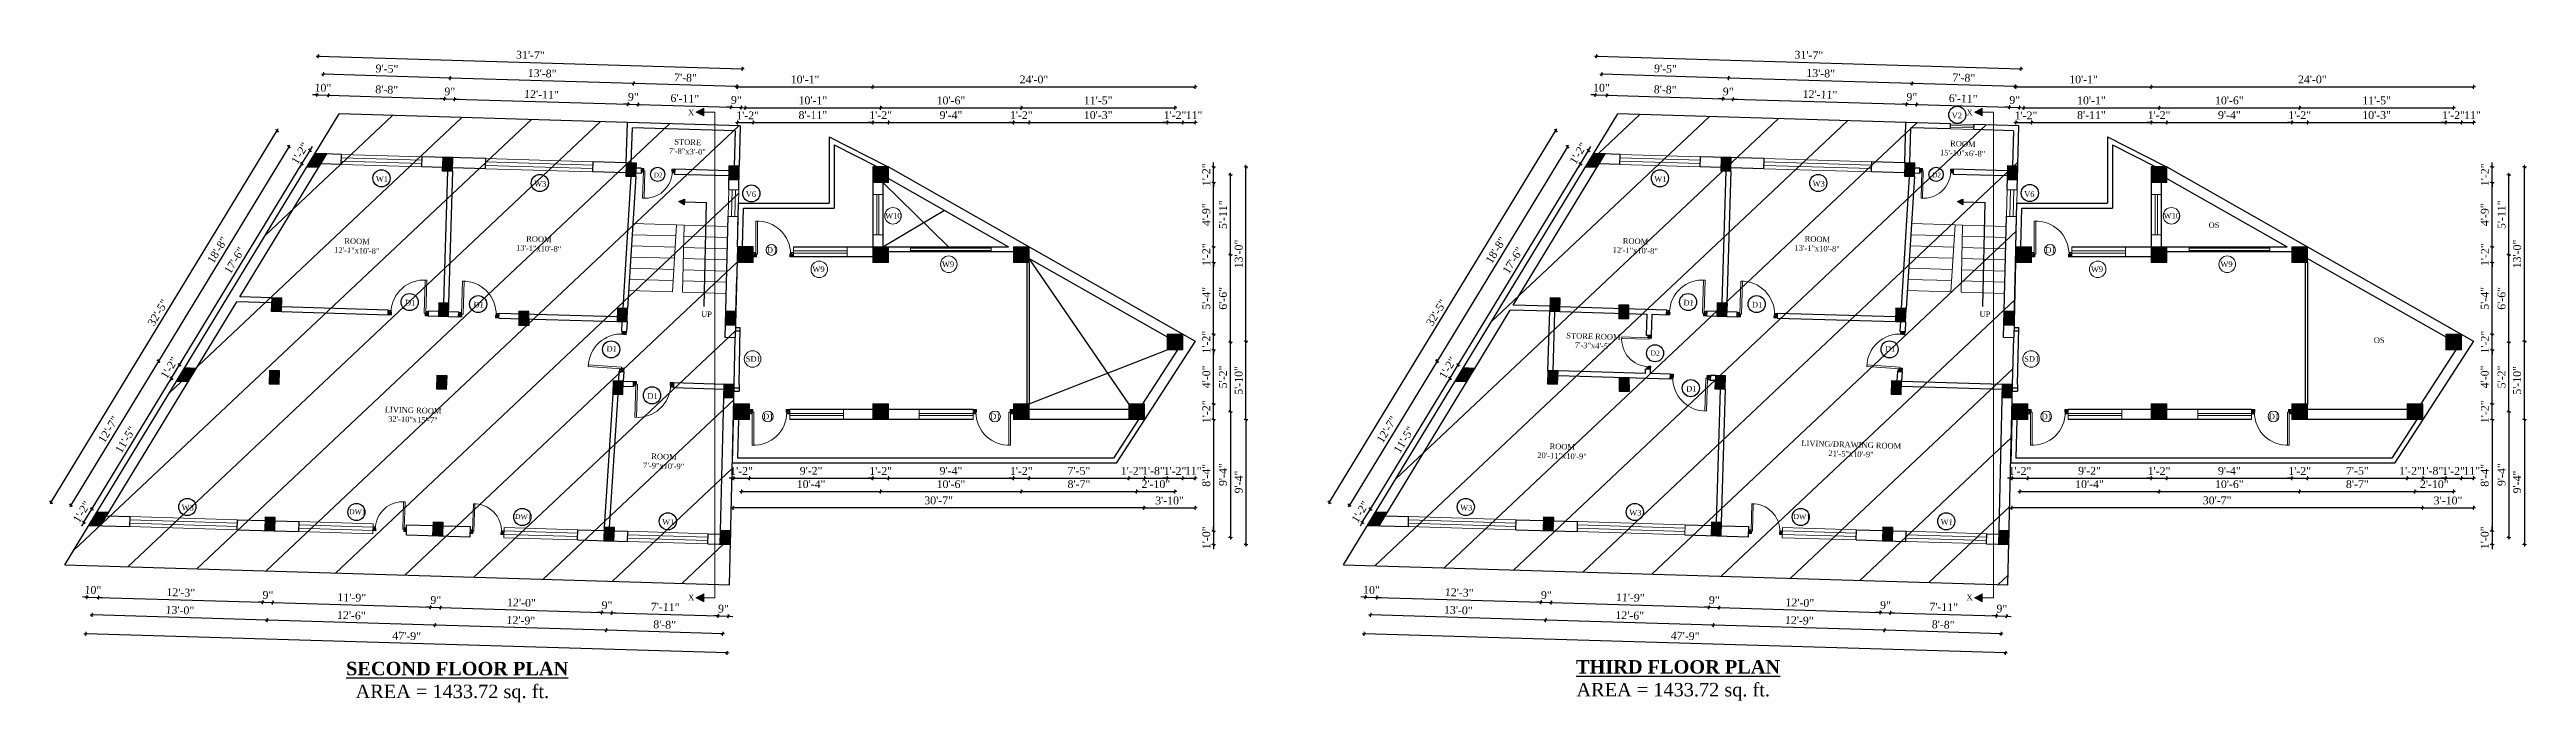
# Model space of a CAD drawing. Header units: inches. Extents: x 4069 to 291496, y -47643 to 12535.
# Drawn here: x 121959 to 124171, y -23438 to -22855 of the extents above; entities that cross this region are included whole.
import ezdxf

# ---------------------------------------------------------------- set-up
doc = ezdxf.new("R2010")
doc.units = ezdxf.units.IN
doc.header["$LTSCALE"] = 5
doc.header["$MEASUREMENT"] = 0
for name, color, linetype, lineweight in [('A-WALL', 7, 'Continuous', 9), ('Dimension', 7, 'Continuous', 18), ('DOOR', 62, 'Continuous', 0), ('Dw', 2, 'Continuous', 18), ('tefriş', 30, 'Continuous', 9)]:
    doc.layers.add(name, color=color, linetype=linetype, lineweight=lineweight)
doc.layers.add('dim line', color=7, linetype='Continuous', lineweight=15, true_color=0xfab2b2)
doc.layers.add('TEXT', color=6, linetype='Continuous')
doc.layers.add('WALL', color=7, linetype='Continuous')
doc.styles.add('ordinary', font='times.ttf')
doc.dimstyles.new('Copy of 96', dxfattribs={"dimtxt": 7, "dimasz": 4, "dimexe": 0.5, "dimexo": 0.5, "dimgap": 3, "dimtad": 1, "dimdec": 1, "dimzin": 11, "dimdsep": 46, "dimlunit": 4, "dimtxsty": 'ordinary', "dimblk": 'OBLIQUE', "dimcen": 0.09, "dimse1": 1, "dimse2": 1, "dimclrt": 6, "dimazin": 0, "dimtfac": 1, "dimtdec": 1, "dimtix": 1, "dimtmove": 2, "dimatfit": 3, "dimldrblk": 'leader', "dimfxl": 0.5, "dimfxlon": 1, "dimtolj": 1, "dimtzin": 0, "dimarcsym": 0})

msp = doc.modelspace()

# ---------------------------------------------------------------- texts
at = {"layer": 'TEXT', "style": 'ordinary'}
for s, height, rotation, p in [('V2', 5, 358.29037351, (123657.57523, -22915.75537)), ('W1', 5, 358.29037351, (122250.29451, -22972.47496)), ('W3', 5, 358.29037351, (122391.69515, -22976.69637)), ('D2', 4.1665, 358.28959735, (122498.57601, -22968.53358)), ('V6', 5, 358.29037351, (122580.63746, -22985.97808)), ('W1', 5, 358.29037351, (123392.04577, -22972.47496)), ('W3', 5, 358.29037351, (123533.44641, -22976.69637)), ('D2', 4.1665, 358.28959735, (123640.32728, -22968.53358)), ('V6', 5, 358.29037351, (123722.38872, -22985.97808)), ('D1', 5, 358.28959735, (122276.38726, -23083.03438)), ('D1', 5, 358.29037351, (122337.53891, -23084.86007)), ('UP', 5, 358.28959735, (122540.77046, -23093.28654)), ('D1', 5, 358.28959735, (123418.13852, -23083.03438)), ('D1', 5, 358.29037351, (123479.29018, -23084.86007)), ('UP', 5, 358.28959735, (123682.52173, -23093.28654)), ('D1', 5, 358.28959735, (122456.33608, -23124.17678)), ('D2', 4.5, 358.29037351, (123388.63126, -23127.79377)), ('D1', 5, 358.28959735, (123598.08734, -23124.17678)), ('D1', 5, 358.28959735, (123420.55858, -23159.98009)), ('D1', 5, 358.29037351, (122492.81112, -23166.36907)), ('W3', 5, 358.29037351, (122076.91311, -23266.05856)), ('DW1', 4.5, 358.29037351, (122226.42695, -23269.52933)), ('DW1', 4.5, 358.29037351, (122374.58856, -23273.95259)), ('W3', 5, 358.29037351, (123218.66437, -23266.05856)), ('W3', 5, 358.29037351, (123369.67623, -23270.5669)), ('DW1', 4.5, 358.29037351, (123516.33982, -23273.95259)), ('W1', 5, 358.29037351, (122506.02824, -23278.86947)), ('W1', 5, 358.29037351, (123647.7795, -23278.86947))]:
    msp.add_text(s, height=height, rotation=rotation, dxfattribs=at).set_placement(p)
for s, p in [('W10', (122705.27792, -23005.49343)), ('W10', (123847.02918, -23005.49343)), ('OS', (123887.17838, -23013.89449)), ('D1', (122599.62881, -23036.05078)), ('W9', (122640.29206, -23053.27078)), ('W9', (122755.95544, -23048.77078)), ('D1', (123741.38007, -23036.05078)), ('W9', (123782.04332, -23053.27078)), ('W9', (123897.7067, -23048.77078)), ('OS', (124034.73107, -23116.72515)), ('SD1', (122580.74179, -23133.43023)), ('SD1', (123722.49306, -23133.43023)), ('D1', (122596.30421, -23184.78718)), ('D1', (122799.18665, -23184.78718)), ('D1', (123738.05547, -23184.78718)), ('D1', (123940.93791, -23184.78718))]:
    msp.add_text(s, height=5, dxfattribs=at).set_placement(p)
at = {"layer": 'TEXT', "char_height": 5, "attachment_point": 8, "rotation": 358.28959735, "style": 'ordinary'}
for s, insert in [('STORE\\P7\'-8"x3\'-0"', (122528.56972, -22948.1056)), ('ROOM\\P15\'-10"x6\'-8"', (123667.38001, -22949.63319)), ('ROOM\\P12\'-1"x10\'-8"', (122233.27582, -23036.65431)), ('ROOM\\P13\'-1"x10\'-8"', (122395.67465, -23034.77571)), ('ROOM\\P12\'-1"x10\'-8"', (123375.02709, -23036.65431)), ('ROOM\\P13\'-1"x10\'-8"', (123537.42591, -23034.77571)), ('STORE ROOM\\P7\'-3"x4\'-5"', (123337.43935, -23121.61156)), ('LIVING ROOM\\P32\'-10"x15\'-7"', (122283.38136, -23187.63668)), ('LIVING/DRAWING ROOM\\P21\'-5"x10\'-9"', (123567.75541, -23218.33233)), ('ROOM\\P7\'-9"x10\'-9"', (122507.35411, -23229.06139)), ('ROOM\\P20\'-11"x10\'-9"', (123309.64042, -23220.12535))]:
    msp.add_mtext_dynamic_manual_height_columns(s, width=101.5687276, gutter_width=1720.71691, heights=[0], dxfattribs=dict(at, insert=insert))
at = {"layer": 'TEXT', "char_height": 12, "width": 219.8150831, "attachment_point": 8, "style": 'ordinary'}
for s, insert in [('{\\fTimes New Roman|b1|i0|c0|p18;\\LSECOND FLOOR PLAN}', (122323.04739, -23413.67703)), ('{\\fTimes New Roman|b1|i0|c0|p18;\\LTHIRD FLOOR PLAN}', (123413.36287, -23412.14146)), ('AREA = 1433.72 sq. ft.', (122318.74086, -23437.80002)), ('AREA = 1433.72 sq. ft.', (123409.05633, -23436.26444))]:
    msp.add_mtext(s, dxfattribs=dict(at, insert=insert))

# ---------------------------------------------------------------- blocks, each defined once
blk = doc.blocks.new('C1a')
at = {"color": 1, "ltscale": 5}
for p, q in [((18657.7, 4625.8), (18648.7, 4625.8)), ((18648.7, 4625.8), (18648.8, 4613.8)), ((18657.8, 4613.8), (18657.7, 4625.8)), ((18648.8, 4613.8), (18657.8, 4613.8))]:
    blk.add_line(p, q, dxfattribs=at)
blk = doc.blocks.new('c2a')
at = {"color": 1, "ltscale": 5}
for p, q in [((18091.6, 4625.8), (18084.8, 4613.8)), ((18102, 4625.8), (18091.6, 4625.8)), ((18095.2, 4613.8), (18102, 4625.8)), ((18084.8, 4613.8), (18095.2, 4613.8))]:
    blk.add_line(p, q, dxfattribs=at)
blk = doc.blocks.new('A$C27B36B59')
at = {"layer": 'DOOR'}
for p, q in [((0, 4), (0, 0)), ((2.5, 4), (0, 4)), ((0, 0), (3, 0)), ((2.5, 2.5), (2.5, 4)), ((3, 2.5), (2.5, 2.5)), ((3, 0), (3, 2.5))]:
    blk.add_line(p, q, dxfattribs=at)
for centre, radius, start, end in [((-1.4, -0.5), 4.75, 22.1411, 72.838), ((1.3, 2.1), 1.64, 45.138, 144.8948), ((2.2, 0.3), 2.49, 83.3149, 152.658), ((0.1, 0.4), 2.05, 349.4875, 93.6805), ((2, -0.5), 2.01, 58.7447, 166.495), ((-0.1, 0.3), 1.13, 343.542, 86.947), ((2.1, -0.4), 1.17, 38.2816, 160.1519)]:
    blk.add_arc(centre, radius, start, end, dxfattribs=at)
blk = doc.blocks.new('D2')
at = {"layer": 'DOOR'}
for p, q in [((74474, 24047.6), (74474, 24018.1)), ((74474, 24047.6), (74475.5, 24047.6)), ((74475.5, 24047.6), (74475.5, 24018.1))]:
    blk.add_line(p, q, dxfattribs=at)
blk.add_arc((74474, 24047.6), 29.5, 180, 272.9146, dxfattribs=at)
at = {"layer": 'DOOR', "xscale": -1, "rotation": 180}
blk.add_blockref('A$C27B36B59', (74442, 24050.1), dxfattribs=at)
at = {"layer": 'DOOR', "rotation": 180}
blk.add_blockref('A$C27B36B59', (74478, 24050.1), dxfattribs=at)
blk = doc.blocks.new('oblique')
at = {"color": 0, "lineweight": -2}
blk.add_line((0.25, 0.25), (-0.25, -0.25), dxfattribs=at)
at = {"layer": 'dim line', "lineweight": 9}
for p, q in [((-0.4375, 0), (0.4375, 0)), ((0, 0.4375), (0, -0.4375))]:
    blk.add_line(p, q, dxfattribs=at)
blk = doc.blocks.new('*D3287')
at = {"layer": 'A-WALL', "color": 0, "lineweight": -2, "ltscale": 50, "transparency": 16777216}
blk.add_line((122560.1, -23376.4), (122456.2, -23373.3), dxfattribs=at)
at = {"layer": 'Defpoints', "color": 0, "ltscale": 50, "transparency": 16777216}
for p in [(122458.6, -23293.4), (122562.5, -23296.5), (122456.2, -23373.3)]:
    blk.add_point(p, dxfattribs=at)
at = {"layer": 'A-WALL', "color": 0, "lineweight": -2, "ltscale": 50, "transparency": 16777216, "xscale": 4, "yscale": 4, "zscale": 4}
for p, rotation in [((122456.2, -23373.3), 178.2899854281303), ((122560.1, -23376.4), 358.2899854281304)]:
    blk.add_blockref('oblique', p, dxfattribs=dict(at, rotation=rotation))
at = {"layer": 'A-WALL', "color": 6, "ltscale": 50, "transparency": 16777216, "insert": (122508.3, -23368.3), "char_height": 7, "attachment_point": 5, "rotation": 358.29, "style": 'ordinary'}
blk.add_mtext('\\A1;8\'-8"', dxfattribs=at)
blk = doc.blocks.new('_OBLIQUE')
at = {"color": 0, "linetype": 'ByBlock'}
blk.add_line((-0.5, -0.5), (0.5, 0.5), dxfattribs=at)
blk = doc.blocks.new('leader')
at = {"layer": 'Dimension'}
for p, q in [((-4.42, 0), (4.42, 0)), ((0, -4.33), (0, 4.33))]:
    blk.add_line(p, q, dxfattribs=at)
blk = doc.blocks.new('*D3288')
at = {"layer": 'A-WALL', "color": 0, "lineweight": -2, "ltscale": 50, "transparency": 16777216}
blk.add_line((122456.2, -23373.3), (122303.2, -23368.7), dxfattribs=at)
at = {"layer": 'Defpoints', "color": 0, "ltscale": 50, "transparency": 16777216}
for p in [(122305.6, -23288.9), (122458.6, -23293.4), (122303.2, -23368.7)]:
    blk.add_point(p, dxfattribs=at)
at = {"layer": 'A-WALL', "color": 0, "lineweight": -2, "ltscale": 50, "transparency": 16777216, "xscale": 4, "yscale": 4, "zscale": 4}
for p, rotation in [((122303.2, -23368.7), 178.2899854281161), ((122456.2, -23373.3), 358.2899854281161)]:
    blk.add_blockref('oblique', p, dxfattribs=dict(at, rotation=rotation))
at = {"layer": 'A-WALL', "color": 6, "ltscale": 50, "transparency": 16777216, "insert": (122379.9, -23364.5), "char_height": 7, "attachment_point": 5, "rotation": 358.29, "style": 'ordinary'}
blk.add_mtext('\\A1;12\'-9"', dxfattribs=at)
blk = doc.blocks.new('*D3289')
at = {"layer": 'A-WALL', "color": 0, "lineweight": -2, "ltscale": 50, "transparency": 16777216}
blk.add_line((122303.2, -23368.7), (122153.3, -23364.3), dxfattribs=at)
at = {"layer": 'Defpoints', "color": 0, "ltscale": 50, "transparency": 16777216}
for p in [(122155.7, -23284.4), (122305.6, -23288.9), (122153.3, -23364.3)]:
    blk.add_point(p, dxfattribs=at)
at = {"layer": 'A-WALL', "color": 0, "lineweight": -2, "ltscale": 50, "transparency": 16777216, "xscale": 4, "yscale": 4, "zscale": 4}
for p, rotation in [((122153.3, -23364.3), 178.2899854281161), ((122303.2, -23368.7), 358.2899854281161)]:
    blk.add_blockref('oblique', p, dxfattribs=dict(at, rotation=rotation))
at = {"layer": 'A-WALL', "color": 6, "ltscale": 50, "transparency": 16777216, "insert": (122228.5, -23360), "char_height": 7, "attachment_point": 5, "rotation": 358.29, "style": 'ordinary'}
blk.add_mtext('\\A1;12\'-6"', dxfattribs=at)
blk = doc.blocks.new('*D3290')
at = {"layer": 'A-WALL', "color": 0, "lineweight": -2, "ltscale": 50, "transparency": 16777216}
blk.add_line((122153.3, -23364.3), (121997, -23359.6), dxfattribs=at)
at = {"layer": 'Defpoints', "color": 0, "ltscale": 50, "transparency": 16777216}
for p in [(121999.4, -23279.7), (122155.7, -23284.4), (121997, -23359.6)]:
    blk.add_point(p, dxfattribs=at)
at = {"layer": 'A-WALL', "color": 0, "lineweight": -2, "ltscale": 50, "transparency": 16777216, "xscale": 4, "yscale": 4, "zscale": 4}
for p, rotation in [((121997, -23359.6), 178.2899854281161), ((122153.3, -23364.3), 358.2899854281161)]:
    blk.add_blockref('oblique', p, dxfattribs=dict(at, rotation=rotation))
at = {"layer": 'A-WALL', "color": 6, "ltscale": 50, "transparency": 16777216, "insert": (122075.4, -23355.4), "char_height": 7, "attachment_point": 5, "rotation": 358.29, "style": 'ordinary'}
blk.add_mtext('\\A1;13\'-0"', dxfattribs=at)
blk = doc.blocks.new('*D3291')
at = {"layer": 'A-WALL', "color": 0, "lineweight": -2, "ltscale": 50, "transparency": 16777216}
blk.add_line((122564.1, -23393.6), (121991.4, -23376.5), dxfattribs=at)
at = {"layer": 'Defpoints', "color": 0, "ltscale": 50, "transparency": 16777216}
for p in [(121994.3, -23279.6), (122567, -23296.7), (121991.4, -23376.5)]:
    blk.add_point(p, dxfattribs=at)
at = {"layer": 'A-WALL', "color": 0, "lineweight": -2, "ltscale": 50, "transparency": 16777216, "xscale": 4, "yscale": 4, "zscale": 4}
for p, rotation in [((121991.4, -23376.5), 178.2899854281161), ((122564.1, -23393.6), 358.2899854281161)]:
    blk.add_blockref('oblique', p, dxfattribs=dict(at, rotation=rotation))
at = {"layer": 'A-WALL', "color": 6, "ltscale": 50, "transparency": 16777216, "insert": (122277.9, -23378.4), "char_height": 7, "attachment_point": 5, "rotation": 358.29, "style": 'ordinary'}
blk.add_mtext('\\A1;47\'-9"', dxfattribs=at)
blk = doc.blocks.new('*D3292')
at = {"layer": 'A-WALL', "color": 0, "lineweight": -2, "ltscale": 50, "transparency": 16777216}
for p, q in [((121989.7, -23276.8), (121996.9, -23265)), ((121996.9, -23265), (121998.9, -23261.6)), ((121989.7, -23276.8), (121987.6, -23280.2))]:
    blk.add_line(p, q, dxfattribs=at)
at = {"layer": 'Defpoints', "color": 0, "ltscale": 50, "transparency": 16777216}
for p in [(121996.9, -23265), (122001.4, -23267.8), (121994.3, -23279.6)]:
    blk.add_point(p, dxfattribs=at)
at = {"layer": 'A-WALL', "color": 0, "lineweight": -2, "ltscale": 50, "transparency": 16777216, "xscale": 4, "yscale": 4, "zscale": 4}
for p, rotation in [((121996.9, -23265), 238.7014709224131), ((121989.7, -23276.8), 58.70147092241314)]:
    blk.add_blockref('oblique', p, dxfattribs=dict(at, rotation=rotation))
at = {"layer": 'A-WALL', "color": 6, "ltscale": 50, "transparency": 16777216, "insert": (121987.7, -23267.5), "char_height": 7, "attachment_point": 5, "rotation": 58.7015, "style": 'ordinary'}
blk.add_mtext('\\A1;1\'-2"', dxfattribs=at)
blk = doc.blocks.new('*D3293')
at = {"layer": 'A-WALL', "color": 0, "lineweight": -2, "ltscale": 50, "transparency": 16777216}
blk.add_line((121996.9, -23265), (122068, -23148.1), dxfattribs=at)
at = {"layer": 'Defpoints', "color": 0, "ltscale": 50, "transparency": 16777216}
for p in [(122068, -23148.1), (122072.5, -23150.8), (122001.4, -23267.8)]:
    blk.add_point(p, dxfattribs=at)
at = {"layer": 'A-WALL', "color": 0, "lineweight": -2, "ltscale": 50, "transparency": 16777216, "xscale": 4, "yscale": 4, "zscale": 4}
for p, rotation in [((122068, -23148.1), 58.70147092268846), ((121996.9, -23265), 238.7014709226885)]:
    blk.add_blockref('oblique', p, dxfattribs=dict(at, rotation=rotation))
at = {"layer": 'A-WALL', "color": 6, "ltscale": 50, "transparency": 16777216, "insert": (122026.8, -23203.1), "char_height": 7, "attachment_point": 5, "rotation": 58.7015, "style": 'ordinary'}
blk.add_mtext('\\A1;11\'-5"', dxfattribs=at)
blk = doc.blocks.new('*D3294')
at = {"layer": 'A-WALL', "color": 0, "lineweight": -2, "ltscale": 50, "transparency": 16777216}
for p, q in [((122068, -23148.1), (122075.1, -23136.3)), ((122075.1, -23136.3), (122077.2, -23132.9)), ((122068, -23148.1), (122065.9, -23151.5))]:
    blk.add_line(p, q, dxfattribs=at)
at = {"layer": 'Defpoints', "color": 0, "ltscale": 50, "transparency": 16777216}
for p in [(122075.1, -23136.3), (122072.5, -23150.8), (122079.7, -23139)]:
    blk.add_point(p, dxfattribs=at)
at = {"layer": 'A-WALL', "color": 0, "lineweight": -2, "ltscale": 50, "transparency": 16777216, "xscale": 4, "yscale": 4, "zscale": 4}
for p, rotation in [((122075.1, -23136.3), 238.7014709226885), ((122068, -23148.1), 58.70147092268844)]:
    blk.add_blockref('oblique', p, dxfattribs=dict(at, rotation=rotation))
at = {"layer": 'A-WALL', "color": 6, "ltscale": 50, "transparency": 16777216, "insert": (122066, -23138.8), "char_height": 7, "attachment_point": 5, "rotation": 58.7015, "style": 'ordinary'}
blk.add_mtext('\\A1;1\'-2"', dxfattribs=at)
blk = doc.blocks.new('*D3295')
at = {"layer": 'A-WALL', "color": 0, "lineweight": -2, "ltscale": 50, "transparency": 16777216}
blk.add_line((122075.1, -23136.3), (122184.4, -22956.5), dxfattribs=at)
at = {"layer": 'Defpoints', "color": 0, "ltscale": 50, "transparency": 16777216}
for p in [(122184.4, -22956.5), (122189, -22959.2), (122079.7, -23139)]:
    blk.add_point(p, dxfattribs=at)
at = {"layer": 'A-WALL', "color": 0, "lineweight": -2, "ltscale": 50, "transparency": 16777216, "xscale": 4, "yscale": 4, "zscale": 4}
for p, rotation in [((122184.4, -22956.5), 58.70147092268846), ((122075.1, -23136.3), 238.7014709226885)]:
    blk.add_blockref('oblique', p, dxfattribs=dict(at, rotation=rotation))
at = {"layer": 'A-WALL', "color": 6, "ltscale": 50, "transparency": 16777216, "insert": (122124.2, -23042.9), "char_height": 7, "attachment_point": 5, "rotation": 58.7015, "style": 'ordinary'}
blk.add_mtext('\\A1;17\'-6"', dxfattribs=at)
blk = doc.blocks.new('*D3296')
at = {"layer": 'A-WALL', "color": 0, "lineweight": -2, "ltscale": 50, "transparency": 16777216}
for p, q in [((122184.4, -22956.5), (122182.4, -22959.9)), ((122184.4, -22956.5), (122191.6, -22944.7)), ((122191.6, -22944.7), (122193.7, -22941.2))]:
    blk.add_line(p, q, dxfattribs=at)
at = {"layer": 'Defpoints', "color": 0, "ltscale": 50, "transparency": 16777216}
for p in [(122189, -22959.2), (122191.6, -22944.7), (122196.2, -22947.4)]:
    blk.add_point(p, dxfattribs=at)
at = {"layer": 'A-WALL', "color": 0, "lineweight": -2, "ltscale": 50, "transparency": 16777216, "xscale": 4, "yscale": 4, "zscale": 4}
for p, rotation in [((122184.4, -22956.5), 58.70147092268844), ((122191.6, -22944.7), 238.7014709226885)]:
    blk.add_blockref('oblique', p, dxfattribs=dict(at, rotation=rotation))
at = {"layer": 'A-WALL', "color": 6, "ltscale": 50, "transparency": 16777216, "insert": (122182.5, -22947.2), "char_height": 7, "attachment_point": 5, "rotation": 58.7015, "style": 'ordinary'}
blk.add_mtext('\\A1;1\'-2"', dxfattribs=at)
blk = doc.blocks.new('*D3297')
at = {"layer": 'A-WALL', "color": 0, "lineweight": -2, "ltscale": 50, "transparency": 16777216}
blk.add_line((122172.8, -22941.3), (122056.3, -23132.9), dxfattribs=at)
at = {"layer": 'Defpoints', "color": 0, "ltscale": 50, "transparency": 16777216}
for p in [(122192.6, -22953.3), (122056.3, -23132.9), (122076.1, -23144.9)]:
    blk.add_point(p, dxfattribs=at)
at = {"layer": 'A-WALL', "color": 0, "lineweight": -2, "ltscale": 50, "transparency": 16777216, "xscale": 4, "yscale": 4, "zscale": 4}
for p, rotation in [((122172.8, -22941.3), 58.70147092239516), ((122056.3, -23132.9), 238.7014709223951)]:
    blk.add_blockref('oblique', p, dxfattribs=dict(at, rotation=rotation))
at = {"layer": 'A-WALL', "color": 6, "ltscale": 50, "transparency": 16777216, "insert": (122109, -23033.7), "char_height": 7, "attachment_point": 5, "rotation": 58.7015, "style": 'ordinary'}
blk.add_mtext('\\A1;18\'-8"', dxfattribs=at)
blk = doc.blocks.new('*D3298')
at = {"layer": 'A-WALL', "color": 0, "lineweight": -2, "ltscale": 50, "transparency": 16777216}
blk.add_line((122056.3, -23132.9), (121978.1, -23261.6), dxfattribs=at)
at = {"layer": 'Defpoints', "color": 0, "ltscale": 50, "transparency": 16777216}
for p in [(122076.1, -23144.9), (121978.1, -23261.6), (121997.8, -23273.7)]:
    blk.add_point(p, dxfattribs=at)
at = {"layer": 'A-WALL', "color": 0, "lineweight": -2, "ltscale": 50, "transparency": 16777216, "xscale": 4, "yscale": 4, "zscale": 4}
for p, rotation in [((122056.3, -23132.9), 58.70147092268844), ((121978.1, -23261.6), 238.7014709226885)]:
    blk.add_blockref('oblique', p, dxfattribs=dict(at, rotation=rotation))
at = {"layer": 'A-WALL', "color": 6, "ltscale": 50, "transparency": 16777216, "insert": (122011.6, -23193.9), "char_height": 7, "attachment_point": 5, "rotation": 58.7015, "style": 'ordinary'}
blk.add_mtext('\\A1;12\'-7"', dxfattribs=at)
blk = doc.blocks.new('*D3266')
at = {"layer": 'A-WALL', "color": 0, "lineweight": -2, "ltscale": 50, "transparency": 16777216}
blk.add_line((121960.5, -23259), (122162.4, -22926.9), dxfattribs=at)
at = {"layer": 'Defpoints', "color": 0, "ltscale": 50, "transparency": 16777216}
for p in [(122162.4, -22926.9), (122196.2, -22947.4), (121994.3, -23279.6)]:
    blk.add_point(p, dxfattribs=at)
at = {"layer": 'A-WALL', "color": 0, "lineweight": -2, "ltscale": 50, "transparency": 16777216, "xscale": 4, "yscale": 4, "zscale": 4}
for p, rotation in [((122162.4, -22926.9), 58.70147092239888), ((121960.5, -23259), 238.7014709223989)]:
    blk.add_blockref('oblique', p, dxfattribs=dict(at, rotation=rotation))
at = {"layer": 'A-WALL', "color": 6, "ltscale": 50, "transparency": 16777216, "insert": (122055.8, -23089.6), "char_height": 7, "attachment_point": 5, "rotation": 58.7015, "style": 'ordinary'}
blk.add_mtext('\\A1;32\'-5"', dxfattribs=at)
blk = doc.blocks.new('*D3267')
at = {"layer": 'A-WALL', "color": 0, "lineweight": -2, "ltscale": 50, "transparency": 16777216}
for p, q in [((122197.7, -22895.1), (122193.7, -22895)), ((122197.7, -22895.1), (122208.1, -22895.4)), ((122208.1, -22895.4), (122212.1, -22895.5))]:
    blk.add_line(p, q, dxfattribs=at)
at = {"layer": 'Defpoints', "color": 0, "ltscale": 50, "transparency": 16777216}
for p in [(122208.1, -22895.4), (122196.2, -22947.4), (122206.5, -22947.7)]:
    blk.add_point(p, dxfattribs=at)
at = {"layer": 'A-WALL', "color": 0, "lineweight": -2, "ltscale": 50, "transparency": 16777216, "xscale": 4, "yscale": 4, "zscale": 4}
for p, rotation in [((122197.7, -22895.1), 358.2899854281679), ((122208.1, -22895.4), 178.2899854281679)]:
    blk.add_blockref('oblique', p, dxfattribs=dict(at, rotation=rotation))
at = {"layer": 'A-WALL', "color": 6, "ltscale": 50, "transparency": 16777216, "insert": (122203.1, -22888.7), "char_height": 7, "attachment_point": 5, "rotation": 358.29, "style": 'ordinary'}
blk.add_mtext('\\A1;10"', dxfattribs=at)
blk = doc.blocks.new('*D3268')
at = {"layer": 'A-WALL', "color": 0, "lineweight": -2, "ltscale": 50, "transparency": 16777216}
blk.add_line((122208.1, -22895.4), (122311.7, -22898.5), dxfattribs=at)
at = {"layer": 'Defpoints', "color": 0, "ltscale": 50, "transparency": 16777216}
for p in [(122311.7, -22898.5), (122206.5, -22947.7), (122310.1, -22950.8)]:
    blk.add_point(p, dxfattribs=at)
at = {"layer": 'A-WALL', "color": 0, "lineweight": -2, "ltscale": 50, "transparency": 16777216, "xscale": 4, "yscale": 4, "zscale": 4}
for p, rotation in [((122208.1, -22895.4), 178.2899854281162), ((122311.7, -22898.5), 358.2899854281162)]:
    blk.add_blockref('oblique', p, dxfattribs=dict(at, rotation=rotation))
at = {"layer": 'A-WALL', "color": 6, "ltscale": 50, "transparency": 16777216, "insert": (122260.1, -22890.4), "char_height": 7, "attachment_point": 5, "rotation": 358.29, "style": 'ordinary'}
blk.add_mtext('\\A1;8\'-8"', dxfattribs=at)
blk = doc.blocks.new('*D3269')
at = {"layer": 'A-WALL', "color": 0, "lineweight": -2, "ltscale": 50, "transparency": 16777216}
for p, q in [((122311.7, -22898.5), (122307.7, -22898.4)), ((122311.7, -22898.5), (122320.7, -22898.8)), ((122320.7, -22898.8), (122324.7, -22898.9))]:
    blk.add_line(p, q, dxfattribs=at)
at = {"layer": 'Defpoints', "color": 0, "ltscale": 50, "transparency": 16777216}
for p in [(122320.7, -22898.8), (122310.1, -22950.8), (122319.1, -22951.1)]:
    blk.add_point(p, dxfattribs=at)
at = {"layer": 'A-WALL', "color": 0, "lineweight": -2, "ltscale": 50, "transparency": 16777216, "xscale": 4, "yscale": 4, "zscale": 4}
for p, rotation in [((122311.7, -22898.5), 358.2899854281162), ((122320.7, -22898.8), 178.2899854281162)]:
    blk.add_blockref('oblique', p, dxfattribs=dict(at, rotation=rotation))
at = {"layer": 'A-WALL', "color": 6, "ltscale": 50, "transparency": 16777216, "insert": (122316.4, -22892.1), "char_height": 7, "attachment_point": 5, "rotation": 358.29, "style": 'ordinary'}
blk.add_mtext('\\A1;9"', dxfattribs=at)
blk = doc.blocks.new('*D3270')
at = {"layer": 'A-WALL', "color": 0, "lineweight": -2, "ltscale": 50, "transparency": 16777216}
blk.add_line((122320.7, -22898.8), (122475.6, -22903.4), dxfattribs=at)
at = {"layer": 'Defpoints', "color": 0, "ltscale": 50, "transparency": 16777216}
for p in [(122475.6, -22903.4), (122319.1, -22951.1), (122474.1, -22955.7)]:
    blk.add_point(p, dxfattribs=at)
at = {"layer": 'A-WALL', "color": 0, "lineweight": -2, "ltscale": 50, "transparency": 16777216, "xscale": 4, "yscale": 4, "zscale": 4}
for p, rotation in [((122320.7, -22898.8), 178.2899854281162), ((122475.6, -22903.4), 358.2899854281162)]:
    blk.add_blockref('oblique', p, dxfattribs=dict(at, rotation=rotation))
at = {"layer": 'A-WALL', "color": 6, "ltscale": 50, "transparency": 16777216, "insert": (122398.3, -22894.6), "char_height": 7, "attachment_point": 5, "rotation": 358.29, "style": 'ordinary'}
blk.add_mtext('\\A1;12\'-11"', dxfattribs=at)
blk = doc.blocks.new('*D3271')
at = {"layer": 'A-WALL', "color": 0, "lineweight": -2, "ltscale": 50, "transparency": 16777216}
for p, q in [((122475.6, -22903.4), (122471.6, -22903.3)), ((122475.6, -22903.4), (122484.6, -22903.7)), ((122484.6, -22903.7), (122488.6, -22903.8))]:
    blk.add_line(p, q, dxfattribs=at)
at = {"layer": 'Defpoints', "color": 0, "ltscale": 50, "transparency": 16777216}
for p in [(122484.6, -22903.7), (122474.1, -22955.7), (122483.1, -22956)]:
    blk.add_point(p, dxfattribs=at)
at = {"layer": 'A-WALL', "color": 0, "lineweight": -2, "ltscale": 50, "transparency": 16777216, "xscale": 4, "yscale": 4, "zscale": 4}
for p, rotation in [((122475.6, -22903.4), 358.2899854281162), ((122484.6, -22903.7), 178.2899854281162)]:
    blk.add_blockref('oblique', p, dxfattribs=dict(at, rotation=rotation))
at = {"layer": 'A-WALL', "color": 6, "ltscale": 50, "transparency": 16777216, "insert": (122480.3, -22896.9), "char_height": 7, "attachment_point": 5, "rotation": 358.29, "style": 'ordinary'}
blk.add_mtext('\\A1;9"', dxfattribs=at)
blk = doc.blocks.new('*D3272')
at = {"layer": 'A-WALL', "color": 0, "lineweight": -2, "ltscale": 50, "transparency": 16777216}
blk.add_line((122484.6, -22903.7), (122567.6, -22906.1), dxfattribs=at)
at = {"layer": 'Defpoints', "color": 0, "ltscale": 50, "transparency": 16777216}
for p in [(122567.6, -22906.1), (122483.1, -22956), (122566, -22958.5)]:
    blk.add_point(p, dxfattribs=at)
at = {"layer": 'A-WALL', "color": 0, "lineweight": -2, "ltscale": 50, "transparency": 16777216, "xscale": 4, "yscale": 4, "zscale": 4}
for p, rotation in [((122484.6, -22903.7), 178.2899854281162), ((122567.6, -22906.1), 358.2899854281162)]:
    blk.add_blockref('oblique', p, dxfattribs=dict(at, rotation=rotation))
at = {"layer": 'A-WALL', "color": 6, "ltscale": 50, "transparency": 16777216, "insert": (122526.3, -22898.3), "char_height": 7, "attachment_point": 5, "rotation": 358.29, "style": 'ordinary'}
blk.add_mtext('\\A1;6\'-11"', dxfattribs=at)
blk = doc.blocks.new('*D3273')
at = {"layer": 'A-WALL', "color": 0, "lineweight": -2, "ltscale": 50, "transparency": 16777216}
for p, q in [((122567.6, -22906.1), (122563.6, -22906)), ((122567.6, -22906.1), (122576.6, -22906.4)), ((122576.6, -22906.4), (122580.6, -22906.5))]:
    blk.add_line(p, q, dxfattribs=at)
at = {"layer": 'Defpoints', "color": 0, "ltscale": 50, "transparency": 16777216}
for p in [(122576.6, -22906.4), (122566, -22958.5), (122575, -22958.7)]:
    blk.add_point(p, dxfattribs=at)
at = {"layer": 'A-WALL', "color": 0, "lineweight": -2, "ltscale": 50, "transparency": 16777216, "xscale": 4, "yscale": 4, "zscale": 4}
for p, rotation in [((122567.6, -22906.1), 358.2899854281162), ((122576.6, -22906.4), 178.2899854281162)]:
    blk.add_blockref('oblique', p, dxfattribs=dict(at, rotation=rotation))
at = {"layer": 'A-WALL', "color": 6, "ltscale": 50, "transparency": 16777216, "insert": (122572.3, -22899.7), "char_height": 7, "attachment_point": 5, "rotation": 358.29, "style": 'ordinary'}
blk.add_mtext('\\A1;9"', dxfattribs=at)
blk = doc.blocks.new('*D3274')
at = {"layer": 'A-WALL', "color": 0, "lineweight": -2, "ltscale": 50, "transparency": 16777216}
blk.add_line((122572.6, -22887.6), (122480.7, -22884.8), dxfattribs=at)
at = {"layer": 'Defpoints', "color": 0, "ltscale": 50, "transparency": 16777216}
for p in [(122480.7, -22884.8), (122478.6, -22955.9), (122570.5, -22958.6)]:
    blk.add_point(p, dxfattribs=at)
at = {"layer": 'A-WALL', "color": 0, "lineweight": -2, "ltscale": 50, "transparency": 16777216, "xscale": 4, "yscale": 4, "zscale": 4}
for p, rotation in [((122480.7, -22884.8), 178.2899854281298), ((122572.6, -22887.6), 358.2899854281299)]:
    blk.add_blockref('oblique', p, dxfattribs=dict(at, rotation=rotation))
at = {"layer": 'A-WALL', "color": 6, "ltscale": 50, "transparency": 16777216, "insert": (122526.9, -22879.7), "char_height": 7, "attachment_point": 5, "rotation": 358.29, "style": 'ordinary'}
blk.add_mtext('\\A1;7\'-8"', dxfattribs=at)
blk = doc.blocks.new('*D3275')
at = {"layer": 'A-WALL', "color": 0, "lineweight": -2, "ltscale": 50, "transparency": 16777216}
blk.add_line((122480.7, -22884.8), (122316.7, -22880), dxfattribs=at)
at = {"layer": 'Defpoints', "color": 0, "ltscale": 50, "transparency": 16777216}
for p in [(122316.7, -22880), (122314.6, -22951), (122478.6, -22955.9)]:
    blk.add_point(p, dxfattribs=at)
at = {"layer": 'A-WALL', "color": 0, "lineweight": -2, "ltscale": 50, "transparency": 16777216, "xscale": 4, "yscale": 4, "zscale": 4}
for p, rotation in [((122316.7, -22880), 178.2899854281161), ((122480.7, -22884.8), 358.2899854281161)]:
    blk.add_blockref('oblique', p, dxfattribs=dict(at, rotation=rotation))
at = {"layer": 'A-WALL', "color": 6, "ltscale": 50, "transparency": 16777216, "insert": (122398.9, -22875.8), "char_height": 7, "attachment_point": 5, "rotation": 358.29, "style": 'ordinary'}
blk.add_mtext('\\A1;13\'-8"', dxfattribs=at)
blk = doc.blocks.new('*D3276')
at = {"layer": 'A-WALL', "color": 0, "lineweight": -2, "ltscale": 50, "transparency": 16777216}
blk.add_line((122316.7, -22880), (122203.5, -22876.6), dxfattribs=at)
at = {"layer": 'Defpoints', "color": 0, "ltscale": 50, "transparency": 16777216}
for p in [(122203.5, -22876.6), (122201.4, -22947.6), (122314.6, -22951)]:
    blk.add_point(p, dxfattribs=at)
at = {"layer": 'A-WALL', "color": 0, "lineweight": -2, "ltscale": 50, "transparency": 16777216, "xscale": 4, "yscale": 4, "zscale": 4}
for p, rotation in [((122203.5, -22876.6), 178.2899854281161), ((122316.7, -22880), 358.2899854281161)]:
    blk.add_blockref('oblique', p, dxfattribs=dict(at, rotation=rotation))
at = {"layer": 'A-WALL', "color": 6, "ltscale": 50, "transparency": 16777216, "insert": (122260.3, -22871.7), "char_height": 7, "attachment_point": 5, "rotation": 358.29, "style": 'ordinary'}
blk.add_mtext('\\A1;9\'-5"', dxfattribs=at)
blk = doc.blocks.new('*D3277')
at = {"layer": 'A-WALL', "color": 0, "lineweight": -2, "ltscale": 50, "transparency": 16777216}
blk.add_line((122198.8, -22860.4), (122577.6, -22871.7), dxfattribs=at)
at = {"layer": 'Defpoints', "color": 0, "ltscale": 50, "transparency": 16777216}
for p in [(122577.6, -22871.7), (122196.2, -22947.4), (122575, -22958.7)]:
    blk.add_point(p, dxfattribs=at)
at = {"layer": 'A-WALL', "color": 0, "lineweight": -2, "ltscale": 50, "transparency": 16777216, "xscale": 4, "yscale": 4, "zscale": 4}
for p, rotation in [((122198.8, -22860.4), 178.2899854281161), ((122577.6, -22871.7), 358.2899854281161)]:
    blk.add_blockref('oblique', p, dxfattribs=dict(at, rotation=rotation))
at = {"layer": 'A-WALL', "color": 6, "ltscale": 50, "transparency": 16777216, "insert": (122388.4, -22859.5), "char_height": 7, "attachment_point": 5, "rotation": 358.29, "style": 'ordinary'}
blk.add_mtext('\\A1;31\'-7"', dxfattribs=at)
blk = doc.blocks.new('*D3278')
at = {"layer": 'A-WALL', "color": 0, "lineweight": -2, "ltscale": 50, "transparency": 16777216}
for p, q in [((121992.3, -23343.7), (121988.3, -23343.5)), ((121992.3, -23343.7), (122002.7, -23344)), ((122002.7, -23344), (122006.7, -23344.1))]:
    blk.add_line(p, q, dxfattribs=at)
at = {"layer": 'Defpoints', "color": 0, "ltscale": 50, "transparency": 16777216}
for p in [(121994.3, -23279.6), (122004.6, -23279.9), (122002.7, -23344)]:
    blk.add_point(p, dxfattribs=at)
at = {"layer": 'A-WALL', "color": 0, "lineweight": -2, "ltscale": 50, "transparency": 16777216, "xscale": 4, "yscale": 4, "zscale": 4}
for p, rotation in [((121992.3, -23343.7), 358.2899854281161), ((122002.7, -23344), 178.2899854281161)]:
    blk.add_blockref('oblique', p, dxfattribs=dict(at, rotation=rotation))
at = {"layer": 'A-WALL', "color": 6, "ltscale": 50, "transparency": 16777216, "insert": (121997.7, -23337.3), "char_height": 7, "attachment_point": 5, "rotation": 358.29, "style": 'ordinary'}
blk.add_mtext('\\A1;10"', dxfattribs=at)
blk = doc.blocks.new('*D3279')
at = {"layer": 'A-WALL', "color": 0, "lineweight": -2, "ltscale": 50, "transparency": 16777216}
blk.add_line((122002.7, -23344), (122149.3, -23348.3), dxfattribs=at)
at = {"layer": 'Defpoints', "color": 0, "ltscale": 50, "transparency": 16777216}
for p in [(122004.6, -23279.9), (122151.2, -23284.2), (122149.3, -23348.3)]:
    blk.add_point(p, dxfattribs=at)
at = {"layer": 'A-WALL', "color": 0, "lineweight": -2, "ltscale": 50, "transparency": 16777216, "xscale": 4, "yscale": 4, "zscale": 4}
for p, rotation in [((122002.7, -23344), 178.2899854281161), ((122149.3, -23348.3), 358.2899854281161)]:
    blk.add_blockref('oblique', p, dxfattribs=dict(at, rotation=rotation))
at = {"layer": 'A-WALL', "color": 6, "ltscale": 50, "transparency": 16777216, "insert": (122076.2, -23339.6), "char_height": 7, "attachment_point": 5, "rotation": 358.29, "style": 'ordinary'}
blk.add_mtext('\\A1;12\'-3"', dxfattribs=at)
blk = doc.blocks.new('*D3280')
at = {"layer": 'A-WALL', "color": 0, "lineweight": -2, "ltscale": 50, "transparency": 16777216}
for p, q in [((122149.3, -23348.3), (122145.3, -23348.2)), ((122149.3, -23348.3), (122158.3, -23348.6)), ((122158.3, -23348.6), (122162.3, -23348.7))]:
    blk.add_line(p, q, dxfattribs=at)
at = {"layer": 'Defpoints', "color": 0, "ltscale": 50, "transparency": 16777216}
for p in [(122151.2, -23284.2), (122160.2, -23284.5), (122158.3, -23348.6)]:
    blk.add_point(p, dxfattribs=at)
at = {"layer": 'A-WALL', "color": 0, "lineweight": -2, "ltscale": 50, "transparency": 16777216, "xscale": 4, "yscale": 4, "zscale": 4}
for p, rotation in [((122149.3, -23348.3), 358.2899854281161), ((122158.3, -23348.6), 178.2899854281161)]:
    blk.add_blockref('oblique', p, dxfattribs=dict(at, rotation=rotation))
at = {"layer": 'A-WALL', "color": 6, "ltscale": 50, "transparency": 16777216, "insert": (122154, -23341.9), "char_height": 7, "attachment_point": 5, "rotation": 358.29, "style": 'ordinary'}
blk.add_mtext('\\A1;9"', dxfattribs=at)
blk = doc.blocks.new('*D3281')
at = {"layer": 'A-WALL', "color": 0, "lineweight": -2, "ltscale": 50, "transparency": 16777216}
blk.add_line((122158.3, -23348.6), (122299.2, -23352.8), dxfattribs=at)
at = {"layer": 'Defpoints', "color": 0, "ltscale": 50, "transparency": 16777216}
for p in [(122160.2, -23284.5), (122301.1, -23288.7), (122299.2, -23352.8)]:
    blk.add_point(p, dxfattribs=at)
at = {"layer": 'A-WALL', "color": 0, "lineweight": -2, "ltscale": 50, "transparency": 16777216, "xscale": 4, "yscale": 4, "zscale": 4}
for p, rotation in [((122158.3, -23348.6), 178.2899854281161), ((122299.2, -23352.8), 358.2899854281161)]:
    blk.add_blockref('oblique', p, dxfattribs=dict(at, rotation=rotation))
at = {"layer": 'A-WALL', "color": 6, "ltscale": 50, "transparency": 16777216, "insert": (122228.9, -23344.1), "char_height": 7, "attachment_point": 5, "rotation": 358.29, "style": 'ordinary'}
blk.add_mtext('\\A1;11\'-9"', dxfattribs=at)
blk = doc.blocks.new('*D3282')
at = {"layer": 'A-WALL', "color": 0, "lineweight": -2, "ltscale": 50, "transparency": 16777216}
for p, q in [((122299.2, -23352.8), (122295.2, -23352.7)), ((122299.2, -23352.8), (122308.2, -23353.1)), ((122308.2, -23353.1), (122312.2, -23353.2))]:
    blk.add_line(p, q, dxfattribs=at)
at = {"layer": 'Defpoints', "color": 0, "ltscale": 50, "transparency": 16777216}
for p in [(122301.1, -23288.7), (122310.1, -23289), (122308.2, -23353.1)]:
    blk.add_point(p, dxfattribs=at)
at = {"layer": 'A-WALL', "color": 0, "lineweight": -2, "ltscale": 50, "transparency": 16777216, "xscale": 4, "yscale": 4, "zscale": 4}
for p, rotation in [((122299.2, -23352.8), 358.2899854281161), ((122308.2, -23353.1), 178.2899854281161)]:
    blk.add_blockref('oblique', p, dxfattribs=dict(at, rotation=rotation))
at = {"layer": 'A-WALL', "color": 6, "ltscale": 50, "transparency": 16777216, "insert": (122303.9, -23346.4), "char_height": 7, "attachment_point": 5, "rotation": 358.29, "style": 'ordinary'}
blk.add_mtext('\\A1;9"', dxfattribs=at)
blk = doc.blocks.new('*D3283')
at = {"layer": 'A-WALL', "color": 0, "lineweight": -2, "ltscale": 50, "transparency": 16777216}
blk.add_line((122308.2, -23353.1), (122452.1, -23357.4), dxfattribs=at)
at = {"layer": 'Defpoints', "color": 0, "ltscale": 50, "transparency": 16777216}
for p in [(122310.1, -23289), (122454.1, -23293.3), (122452.1, -23357.4)]:
    blk.add_point(p, dxfattribs=at)
at = {"layer": 'A-WALL', "color": 0, "lineweight": -2, "ltscale": 50, "transparency": 16777216, "xscale": 4, "yscale": 4, "zscale": 4}
for p, rotation in [((122308.2, -23353.1), 178.2899854281161), ((122452.1, -23357.4), 358.2899854281161)]:
    blk.add_blockref('oblique', p, dxfattribs=dict(at, rotation=rotation))
at = {"layer": 'A-WALL', "color": 6, "ltscale": 50, "transparency": 16777216, "insert": (122380.4, -23348.7), "char_height": 7, "attachment_point": 5, "rotation": 358.29, "style": 'ordinary'}
blk.add_mtext('\\A1;12\'-0"', dxfattribs=at)
blk = doc.blocks.new('*D3284')
at = {"layer": 'A-WALL', "color": 0, "lineweight": -2, "ltscale": 50, "transparency": 16777216}
for p, q in [((122452.1, -23357.4), (122448.1, -23357.3)), ((122452.1, -23357.4), (122461.1, -23357.7)), ((122461.1, -23357.7), (122465.1, -23357.8))]:
    blk.add_line(p, q, dxfattribs=at)
at = {"layer": 'Defpoints', "color": 0, "ltscale": 50, "transparency": 16777216}
for p in [(122454.1, -23293.3), (122463.1, -23293.6), (122461.1, -23357.7)]:
    blk.add_point(p, dxfattribs=at)
at = {"layer": 'A-WALL', "color": 0, "lineweight": -2, "ltscale": 50, "transparency": 16777216, "xscale": 4, "yscale": 4, "zscale": 4}
for p, rotation in [((122452.1, -23357.4), 358.2899854281161), ((122461.1, -23357.7), 178.2899854281161)]:
    blk.add_blockref('oblique', p, dxfattribs=dict(at, rotation=rotation))
at = {"layer": 'A-WALL', "color": 6, "ltscale": 50, "transparency": 16777216, "insert": (122456.8, -23351), "char_height": 7, "attachment_point": 5, "rotation": 358.29, "style": 'ordinary'}
blk.add_mtext('\\A1;9"', dxfattribs=at)
blk = doc.blocks.new('*D3285')
at = {"layer": 'A-WALL', "color": 0, "lineweight": -2, "ltscale": 50, "transparency": 16777216}
blk.add_line((122461.1, -23357.7), (122556.1, -23360.5), dxfattribs=at)
at = {"layer": 'Defpoints', "color": 0, "ltscale": 50, "transparency": 16777216}
for p in [(122463.1, -23293.6), (122558, -23296.4), (122556.1, -23360.5)]:
    blk.add_point(p, dxfattribs=at)
at = {"layer": 'A-WALL', "color": 0, "lineweight": -2, "ltscale": 50, "transparency": 16777216, "xscale": 4, "yscale": 4, "zscale": 4}
for p, rotation in [((122461.1, -23357.7), 178.2899854281161), ((122556.1, -23360.5), 358.2899854281161)]:
    blk.add_blockref('oblique', p, dxfattribs=dict(at, rotation=rotation))
at = {"layer": 'A-WALL', "color": 6, "ltscale": 50, "transparency": 16777216, "insert": (122508.8, -23352.5), "char_height": 7, "attachment_point": 5, "rotation": 358.29, "style": 'ordinary'}
blk.add_mtext('\\A1;7\'-11"', dxfattribs=at)
blk = doc.blocks.new('*D3286')
at = {"layer": 'A-WALL', "color": 0, "lineweight": -2, "ltscale": 50, "transparency": 16777216}
for p, q in [((122556.1, -23360.5), (122552.1, -23360.4)), ((122556.1, -23360.5), (122565.1, -23360.8)), ((122565.1, -23360.8), (122569.1, -23360.9))]:
    blk.add_line(p, q, dxfattribs=at)
at = {"layer": 'Defpoints', "color": 0, "ltscale": 50, "transparency": 16777216}
for p in [(122558, -23296.4), (122567, -23296.7), (122565.1, -23360.8)]:
    blk.add_point(p, dxfattribs=at)
at = {"layer": 'A-WALL', "color": 0, "lineweight": -2, "ltscale": 50, "transparency": 16777216, "xscale": 4, "yscale": 4, "zscale": 4}
for p, rotation in [((122556.1, -23360.5), 358.2899854281161), ((122565.1, -23360.8), 178.2899854281161)]:
    blk.add_blockref('oblique', p, dxfattribs=dict(at, rotation=rotation))
at = {"layer": 'A-WALL', "color": 6, "ltscale": 50, "transparency": 16777216, "insert": (122560.8, -23354.1), "char_height": 7, "attachment_point": 5, "rotation": 358.29, "style": 'ordinary'}
blk.add_mtext('\\A1;9"', dxfattribs=at)
blk = doc.blocks.new('x-x')
at = {"ltscale": 5}
for points in [[(11364, -701.5), (11364, -694.5), (11357.1, -698.1)], [(11364, -1135.5), (11364, -1128.5), (11357.1, -1132.1)]]:
    blk.add_hatch(color=256, dxfattribs=at).paths.add_polyline_path(points)
for p, q in [((11364, -694.5), (11357.1, -698.1)), ((11357.1, -698.1), (11364, -701.5)), ((11364, -701.5), (11364, -694.5)), ((11374.1, -698.1), (11364, -698.1)), ((11374.1, -698.1), (11374.1, -1132.1)), ((11364, -1128.5), (11357.1, -1132.1)), ((11357.1, -1132.1), (11364, -1135.5)), ((11364, -1135.5), (11364, -1128.5)), ((11374.1, -1132.1), (11364, -1132.1))]:
    blk.add_line(p, q, dxfattribs=at)
at = {"layer": 'A-WALL', "color": 1, "ltscale": 5}
blk.add_line((11374.1, -1120.1), (11374.1, -1132.1), dxfattribs=at)
at = {"layer": 'TEXT', "style": 'ordinary'}
for p in [(11350.1, -701), (11350.1, -1134.1)]:
    blk.add_text('X', height=5, dxfattribs=at).set_placement(p)
blk = doc.blocks.new('*D5043')
at = {"layer": 'A-WALL', "color": 0, "lineweight": -2, "ltscale": 5, "transparency": 16777216}
for p, q in [((122998.6, -23171.1), (122998.6, -23167.1)), ((122998.6, -23185.1), (122998.6, -23171.1)), ((122998.6, -23185.1), (122998.6, -23189.1))]:
    blk.add_line(p, q, dxfattribs=at)
at = {"layer": 'Defpoints', "color": 0, "ltscale": 5, "transparency": 16777216}
for p in [(122936.8, -23171.1), (122998.6, -23171.1), (122936.8, -23185.1)]:
    blk.add_point(p, dxfattribs=at)
at = {"layer": 'A-WALL', "color": 0, "lineweight": -2, "ltscale": 5, "transparency": 16777216, "xscale": 4, "yscale": 4, "zscale": 4}
for p, rotation in [((122998.6, -23171.1), 270), ((122998.6, -23185.1), 90)]:
    blk.add_blockref('oblique', p, dxfattribs=dict(at, rotation=rotation))
at = {"layer": 'A-WALL', "color": 6, "ltscale": 5, "transparency": 16777216, "insert": (122992.1, -23178.1), "char_height": 7, "attachment_point": 5, "rotation": 90, "style": 'ordinary'}
blk.add_mtext('\\A1;1\'-2"', dxfattribs=at)
blk = doc.blocks.new('*D5044')
at = {"layer": 'A-WALL', "color": 0, "lineweight": -2, "ltscale": 5, "transparency": 16777216}
blk.add_line((122998.6, -23171.1), (122998.6, -23122.9), dxfattribs=at)
at = {"layer": 'Defpoints', "color": 0, "ltscale": 5, "transparency": 16777216}
for p in [(122971.1, -23122.9), (122998.6, -23122.9), (122936.8, -23171.1)]:
    blk.add_point(p, dxfattribs=at)
at = {"layer": 'A-WALL', "color": 0, "lineweight": -2, "ltscale": 5, "transparency": 16777216, "xscale": 4, "yscale": 4, "zscale": 4}
for p, rotation in [((122998.6, -23122.9), 90), ((122998.6, -23171.1), 270)]:
    blk.add_blockref('oblique', p, dxfattribs=dict(at, rotation=rotation))
at = {"layer": 'A-WALL', "color": 6, "ltscale": 5, "transparency": 16777216, "insert": (122992.1, -23147), "char_height": 7, "attachment_point": 5, "rotation": 90, "style": 'ordinary'}
blk.add_mtext('\\A1;4\'-0"', dxfattribs=at)
blk = doc.blocks.new('*D5045')
at = {"layer": 'A-WALL', "color": 0, "lineweight": -2, "ltscale": 5, "transparency": 16777216}
for p, q in [((122998.6, -23108.9), (122998.6, -23104.9)), ((122998.6, -23122.9), (122998.6, -23108.9)), ((122998.6, -23122.9), (122998.6, -23126.9))]:
    blk.add_line(p, q, dxfattribs=at)
at = {"layer": 'Defpoints', "color": 0, "ltscale": 5, "transparency": 16777216}
for p in [(122971.1, -23108.9), (122998.6, -23108.9), (122971.1, -23122.9)]:
    blk.add_point(p, dxfattribs=at)
at = {"layer": 'A-WALL', "color": 0, "lineweight": -2, "ltscale": 5, "transparency": 16777216, "xscale": 4, "yscale": 4, "zscale": 4}
for p, rotation in [((122998.6, -23108.9), 270), ((122998.6, -23122.9), 90)]:
    blk.add_blockref('oblique', p, dxfattribs=dict(at, rotation=rotation))
at = {"layer": 'A-WALL', "color": 6, "ltscale": 5, "transparency": 16777216, "insert": (122992.1, -23115.9), "char_height": 7, "attachment_point": 5, "rotation": 90, "style": 'ordinary'}
blk.add_mtext('\\A1;1\'-2"', dxfattribs=at)
blk = doc.blocks.new('*D5046')
at = {"layer": 'A-WALL', "color": 0, "lineweight": -2, "ltscale": 5, "transparency": 16777216}
blk.add_line((122998.6, -23108.9), (122998.6, -23044.8), dxfattribs=at)
at = {"layer": 'Defpoints', "color": 0, "ltscale": 5, "transparency": 16777216}
for p in [(122833.8, -23044.8), (122998.6, -23044.8), (122971.1, -23108.9)]:
    blk.add_point(p, dxfattribs=at)
at = {"layer": 'A-WALL', "color": 0, "lineweight": -2, "ltscale": 5, "transparency": 16777216, "xscale": 4, "yscale": 4, "zscale": 4}
for p, rotation in [((122998.6, -23044.8), 90), ((122998.6, -23108.9), 270)]:
    blk.add_blockref('oblique', p, dxfattribs=dict(at, rotation=rotation))
at = {"layer": 'A-WALL', "color": 6, "ltscale": 5, "transparency": 16777216, "insert": (122992.1, -23076.8), "char_height": 7, "attachment_point": 5, "rotation": 90, "style": 'ordinary'}
blk.add_mtext('\\A1;5\'-4"', dxfattribs=at)
blk = doc.blocks.new('*D5047')
at = {"layer": 'A-WALL', "color": 0, "lineweight": -2, "ltscale": 5, "transparency": 16777216}
for p, q in [((122998.6, -23030.8), (122998.6, -23026.8)), ((122998.6, -23044.8), (122998.6, -23030.8)), ((122998.6, -23044.8), (122998.6, -23048.8))]:
    blk.add_line(p, q, dxfattribs=at)
at = {"layer": 'Defpoints', "color": 0, "ltscale": 5, "transparency": 16777216}
for p in [(122833.8, -23030.8), (122833.8, -23044.8), (122998.6, -23030.8)]:
    blk.add_point(p, dxfattribs=at)
at = {"layer": 'A-WALL', "color": 0, "lineweight": -2, "ltscale": 5, "transparency": 16777216, "xscale": 4, "yscale": 4, "zscale": 4}
for p, rotation in [((122998.6, -23030.8), 270), ((122998.6, -23044.8), 90)]:
    blk.add_blockref('oblique', p, dxfattribs=dict(at, rotation=rotation))
at = {"layer": 'A-WALL', "color": 6, "ltscale": 5, "transparency": 16777216, "insert": (122992.1, -23037.8), "char_height": 7, "attachment_point": 5, "rotation": 90, "style": 'ordinary'}
blk.add_mtext('\\A1;1\'-2"', dxfattribs=at)
blk = doc.blocks.new('*D5048')
at = {"layer": 'A-WALL', "color": 0, "lineweight": -2, "ltscale": 5, "transparency": 16777216}
blk.add_line((122998.6, -23030.8), (122998.6, -22973.4), dxfattribs=at)
at = {"layer": 'Defpoints', "color": 0, "ltscale": 5, "transparency": 16777216}
for p in [(122708.2, -22973.4), (122998.6, -22973.4), (122833.8, -23030.8)]:
    blk.add_point(p, dxfattribs=at)
at = {"layer": 'A-WALL', "color": 0, "lineweight": -2, "ltscale": 5, "transparency": 16777216, "xscale": 4, "yscale": 4, "zscale": 4}
for p, rotation in [((122998.6, -22973.4), 90), ((122998.6, -23030.8), 270)]:
    blk.add_blockref('oblique', p, dxfattribs=dict(at, rotation=rotation))
at = {"layer": 'A-WALL', "color": 6, "ltscale": 5, "transparency": 16777216, "insert": (122992.1, -23002.1), "char_height": 7, "attachment_point": 5, "rotation": 90, "style": 'ordinary'}
blk.add_mtext('\\A1;4\'-9"', dxfattribs=at)
blk = doc.blocks.new('*D5049')
at = {"layer": 'A-WALL', "color": 0, "lineweight": -2, "ltscale": 5, "transparency": 16777216}
for p, q in [((122998.6, -22959.4), (122998.6, -22955.4)), ((122998.6, -22973.4), (122998.6, -22959.4)), ((122998.6, -22973.4), (122998.6, -22977.4))]:
    blk.add_line(p, q, dxfattribs=at)
at = {"layer": 'Defpoints', "color": 0, "ltscale": 5, "transparency": 16777216}
for p in [(122708.2, -22959.4), (122998.6, -22959.4), (122708.2, -22973.4)]:
    blk.add_point(p, dxfattribs=at)
at = {"layer": 'A-WALL', "color": 0, "lineweight": -2, "ltscale": 5, "transparency": 16777216, "xscale": 4, "yscale": 4, "zscale": 4}
for p, rotation in [((122998.6, -22959.4), 270), ((122998.6, -22973.4), 90)]:
    blk.add_blockref('oblique', p, dxfattribs=dict(at, rotation=rotation))
at = {"layer": 'A-WALL', "color": 6, "ltscale": 5, "transparency": 16777216, "insert": (122992.1, -22966.4), "char_height": 7, "attachment_point": 5, "rotation": 90, "style": 'ordinary'}
blk.add_mtext('\\A1;1\'-2"', dxfattribs=at)
blk = doc.blocks.new('*D5050')
at = {"layer": 'A-WALL', "color": 0, "lineweight": -2, "ltscale": 5, "transparency": 16777216}
blk.add_line((123013.6, -23178.1), (123013.6, -23115.9), dxfattribs=at)
at = {"layer": 'Defpoints', "color": 0, "ltscale": 5, "transparency": 16777216}
for p in [(122964.1, -23115.9), (123013.6, -23115.9), (122929.8, -23178.1)]:
    blk.add_point(p, dxfattribs=at)
at = {"layer": 'A-WALL', "color": 0, "lineweight": -2, "ltscale": 5, "transparency": 16777216, "xscale": 4, "yscale": 4, "zscale": 4}
for p, rotation in [((123013.6, -23115.9), 90), ((123013.6, -23178.1), 270)]:
    blk.add_blockref('oblique', p, dxfattribs=dict(at, rotation=rotation))
at = {"layer": 'A-WALL', "color": 6, "ltscale": 5, "transparency": 16777216, "insert": (123007, -23147), "char_height": 7, "attachment_point": 5, "rotation": 90, "style": 'ordinary'}
blk.add_mtext('\\A1;5\'-2"', dxfattribs=at)
blk = doc.blocks.new('*D5051')
at = {"layer": 'A-WALL', "color": 0, "lineweight": -2, "ltscale": 5, "transparency": 16777216}
blk.add_line((123013.6, -23115.9), (123013.6, -23037.8), dxfattribs=at)
at = {"layer": 'Defpoints', "color": 0, "ltscale": 5, "transparency": 16777216}
for p in [(122826.8, -23037.8), (123013.6, -23037.8), (122964.1, -23115.9)]:
    blk.add_point(p, dxfattribs=at)
at = {"layer": 'A-WALL', "color": 0, "lineweight": -2, "ltscale": 5, "transparency": 16777216, "xscale": 4, "yscale": 4, "zscale": 4}
for p, rotation in [((123013.6, -23037.8), 90), ((123013.6, -23115.9), 270)]:
    blk.add_blockref('oblique', p, dxfattribs=dict(at, rotation=rotation))
at = {"layer": 'A-WALL', "color": 6, "ltscale": 5, "transparency": 16777216, "insert": (123007, -23076.8), "char_height": 7, "attachment_point": 5, "rotation": 90, "style": 'ordinary'}
blk.add_mtext('\\A1;6\'-6"', dxfattribs=at)
blk = doc.blocks.new('*D5052')
at = {"layer": 'A-WALL', "color": 0, "lineweight": -2, "ltscale": 5, "transparency": 16777216}
blk.add_line((123013.6, -23037.8), (123013.6, -22966.4), dxfattribs=at)
at = {"layer": 'Defpoints', "color": 0, "ltscale": 5, "transparency": 16777216}
for p in [(122701.2, -22966.4), (123013.6, -22966.4), (122826.8, -23037.8)]:
    blk.add_point(p, dxfattribs=at)
at = {"layer": 'A-WALL', "color": 0, "lineweight": -2, "ltscale": 5, "transparency": 16777216, "xscale": 4, "yscale": 4, "zscale": 4}
for p, rotation in [((123013.6, -22966.4), 90), ((123013.6, -23037.8), 270)]:
    blk.add_blockref('oblique', p, dxfattribs=dict(at, rotation=rotation))
at = {"layer": 'A-WALL', "color": 6, "ltscale": 5, "transparency": 16777216, "insert": (123007, -23002.1), "char_height": 7, "attachment_point": 5, "rotation": 90, "style": 'ordinary'}
blk.add_mtext('\\A1;5\'-11"', dxfattribs=at)
blk = doc.blocks.new('*D5024')
at = {"layer": 'A-WALL', "color": 0, "lineweight": -2, "ltscale": 50, "transparency": 16777216}
blk.add_line((122573.3, -22919.6), (122587.3, -22919.6), dxfattribs=at)
at = {"layer": 'Defpoints', "color": 0, "ltscale": 50, "transparency": 16777216}
for p in [(122587.3, -22919.6), (122573.3, -23030.8), (122587.3, -23030.8)]:
    blk.add_point(p, dxfattribs=at)
at = {"layer": 'A-WALL', "color": 0, "lineweight": -2, "ltscale": 50, "transparency": 16777216, "xscale": 4, "yscale": 4, "zscale": 4, "rotation": 180}
blk.add_blockref('oblique', (122573.3, -22919.6), dxfattribs=at)
at = {"layer": 'A-WALL', "color": 0, "lineweight": -2, "ltscale": 50, "transparency": 16777216, "xscale": 4, "yscale": 4, "zscale": 4}
blk.add_blockref('oblique', (122587.3, -22919.6), dxfattribs=at)
at = {"layer": 'A-WALL', "color": 6, "ltscale": 50, "transparency": 16777216, "insert": (122582.4, -22913.4), "char_height": 7, "attachment_point": 5, "style": 'ordinary'}
blk.add_mtext('\\A1;1\'-2"', dxfattribs=at)
blk = doc.blocks.new('*D5025')
at = {"layer": 'A-WALL', "color": 0, "lineweight": -2, "ltscale": 5, "transparency": 16777216}
blk.add_line((122587.3, -22919.6), (122694.2, -22919.6), dxfattribs=at)
at = {"layer": 'Defpoints', "color": 0, "ltscale": 5, "transparency": 16777216}
for p in [(122694.2, -22919.6), (122694.2, -22959.4), (122587.3, -23030.8)]:
    blk.add_point(p, dxfattribs=at)
at = {"layer": 'A-WALL', "color": 0, "lineweight": -2, "ltscale": 5, "transparency": 16777216, "xscale": 4, "yscale": 4, "zscale": 4, "rotation": 180}
blk.add_blockref('oblique', (122587.3, -22919.6), dxfattribs=at)
at = {"layer": 'A-WALL', "color": 0, "lineweight": -2, "ltscale": 5, "transparency": 16777216, "xscale": 4, "yscale": 4, "zscale": 4}
blk.add_blockref('oblique', (122694.2, -22919.6), dxfattribs=at)
at = {"layer": 'A-WALL', "color": 6, "ltscale": 5, "transparency": 16777216, "insert": (122640.7, -22913.1), "char_height": 7, "attachment_point": 5, "style": 'ordinary'}
blk.add_mtext('\\A1;8\'-11"', dxfattribs=at)
blk = doc.blocks.new('*D5026')
at = {"layer": 'A-WALL', "color": 0, "lineweight": -2, "ltscale": 5, "transparency": 16777216}
for p, q in [((122694.2, -22919.6), (122690.2, -22919.6)), ((122694.2, -22919.6), (122708.2, -22919.6)), ((122708.2, -22919.6), (122712.2, -22919.6))]:
    blk.add_line(p, q, dxfattribs=at)
at = {"layer": 'Defpoints', "color": 0, "ltscale": 5, "transparency": 16777216}
for p in [(122708.2, -22919.6), (122694.2, -22959.4), (122708.2, -22959.4)]:
    blk.add_point(p, dxfattribs=at)
at = {"layer": 'A-WALL', "color": 0, "lineweight": -2, "ltscale": 5, "transparency": 16777216, "xscale": 4, "yscale": 4, "zscale": 4}
blk.add_blockref('oblique', (122694.2, -22919.6), dxfattribs=at)
at = {"layer": 'A-WALL', "color": 0, "lineweight": -2, "ltscale": 5, "transparency": 16777216, "xscale": 4, "yscale": 4, "zscale": 4, "rotation": 180}
blk.add_blockref('oblique', (122708.2, -22919.6), dxfattribs=at)
at = {"layer": 'A-WALL', "color": 6, "ltscale": 5, "transparency": 16777216, "insert": (122701.2, -22913.1), "char_height": 7, "attachment_point": 5, "style": 'ordinary'}
blk.add_mtext('\\A1;1\'-2"', dxfattribs=at)
blk = doc.blocks.new('*D5027')
at = {"layer": 'A-WALL', "color": 0, "lineweight": -2, "ltscale": 5, "transparency": 16777216}
blk.add_line((122708.2, -22919.6), (122819.8, -22919.6), dxfattribs=at)
at = {"layer": 'Defpoints', "color": 0, "ltscale": 5, "transparency": 16777216}
for p in [(122819.8, -22919.6), (122708.2, -22959.4), (122819.8, -23030.8)]:
    blk.add_point(p, dxfattribs=at)
at = {"layer": 'A-WALL', "color": 0, "lineweight": -2, "ltscale": 5, "transparency": 16777216, "xscale": 4, "yscale": 4, "zscale": 4, "rotation": 180}
blk.add_blockref('oblique', (122708.2, -22919.6), dxfattribs=at)
at = {"layer": 'A-WALL', "color": 0, "lineweight": -2, "ltscale": 5, "transparency": 16777216, "xscale": 4, "yscale": 4, "zscale": 4}
blk.add_blockref('oblique', (122819.8, -22919.6), dxfattribs=at)
at = {"layer": 'A-WALL', "color": 6, "ltscale": 5, "transparency": 16777216, "insert": (122764, -22913.1), "char_height": 7, "attachment_point": 5, "style": 'ordinary'}
blk.add_mtext('\\A1;9\'-4"', dxfattribs=at)
blk = doc.blocks.new('*D5028')
at = {"layer": 'A-WALL', "color": 0, "lineweight": -2, "ltscale": 5, "transparency": 16777216}
for p, q in [((122819.8, -22919.6), (122815.8, -22919.6)), ((122819.8, -22919.6), (122833.8, -22919.6)), ((122833.8, -22919.6), (122837.8, -22919.6))]:
    blk.add_line(p, q, dxfattribs=at)
at = {"layer": 'Defpoints', "color": 0, "ltscale": 5, "transparency": 16777216}
for p in [(122833.8, -22919.6), (122819.8, -23030.8), (122833.8, -23030.8)]:
    blk.add_point(p, dxfattribs=at)
at = {"layer": 'A-WALL', "color": 0, "lineweight": -2, "ltscale": 5, "transparency": 16777216, "xscale": 4, "yscale": 4, "zscale": 4}
blk.add_blockref('oblique', (122819.8, -22919.6), dxfattribs=at)
at = {"layer": 'A-WALL', "color": 0, "lineweight": -2, "ltscale": 5, "transparency": 16777216, "xscale": 4, "yscale": 4, "zscale": 4, "rotation": 180}
blk.add_blockref('oblique', (122833.8, -22919.6), dxfattribs=at)
at = {"layer": 'A-WALL', "color": 6, "ltscale": 5, "transparency": 16777216, "insert": (122826.8, -22913.1), "char_height": 7, "attachment_point": 5, "style": 'ordinary'}
blk.add_mtext('\\A1;1\'-2"', dxfattribs=at)
blk = doc.blocks.new('*D5029')
at = {"layer": 'A-WALL', "color": 0, "lineweight": -2, "ltscale": 5, "transparency": 16777216}
blk.add_line((122833.8, -22919.6), (122957.1, -22919.6), dxfattribs=at)
at = {"layer": 'Defpoints', "color": 0, "ltscale": 5, "transparency": 16777216}
for p in [(122957.1, -22919.6), (122833.8, -23030.8), (122957.1, -23108.9)]:
    blk.add_point(p, dxfattribs=at)
at = {"layer": 'A-WALL', "color": 0, "lineweight": -2, "ltscale": 5, "transparency": 16777216, "xscale": 4, "yscale": 4, "zscale": 4, "rotation": 180}
blk.add_blockref('oblique', (122833.8, -22919.6), dxfattribs=at)
at = {"layer": 'A-WALL', "color": 0, "lineweight": -2, "ltscale": 5, "transparency": 16777216, "xscale": 4, "yscale": 4, "zscale": 4}
blk.add_blockref('oblique', (122957.1, -22919.6), dxfattribs=at)
at = {"layer": 'A-WALL', "color": 6, "ltscale": 5, "transparency": 16777216, "insert": (122895.5, -22913.1), "char_height": 7, "attachment_point": 5, "style": 'ordinary'}
blk.add_mtext('\\A1;10\'-3"', dxfattribs=at)
blk = doc.blocks.new('*D5030')
at = {"layer": 'A-WALL', "color": 0, "lineweight": -2, "ltscale": 5, "transparency": 16777216}
for p, q in [((122957.1, -22919.6), (122953.1, -22919.6)), ((122957.1, -22919.6), (122971.1, -22919.6)), ((122971.1, -22919.6), (122975.1, -22919.6))]:
    blk.add_line(p, q, dxfattribs=at)
at = {"layer": 'Defpoints', "color": 0, "ltscale": 5, "transparency": 16777216}
for p in [(122971.1, -22919.6), (122957.1, -23108.9), (122971.1, -23108.9)]:
    blk.add_point(p, dxfattribs=at)
at = {"layer": 'A-WALL', "color": 0, "lineweight": -2, "ltscale": 5, "transparency": 16777216, "xscale": 4, "yscale": 4, "zscale": 4}
blk.add_blockref('oblique', (122957.1, -22919.6), dxfattribs=at)
at = {"layer": 'A-WALL', "color": 0, "lineweight": -2, "ltscale": 5, "transparency": 16777216, "xscale": 4, "yscale": 4, "zscale": 4, "rotation": 180}
blk.add_blockref('oblique', (122971.1, -22919.6), dxfattribs=at)
at = {"layer": 'A-WALL', "color": 6, "ltscale": 5, "transparency": 16777216, "insert": (122964.1, -22913.1), "char_height": 7, "attachment_point": 5, "style": 'ordinary'}
blk.add_mtext('\\A1;1\'-2"', dxfattribs=at)
blk = doc.blocks.new('*D5031')
at = {"layer": 'A-WALL', "color": 0, "lineweight": -2, "ltscale": 5, "transparency": 16777216}
blk.add_line((122971.1, -22919.6), (122982, -22919.6), dxfattribs=at)
at = {"layer": 'Defpoints', "color": 0, "ltscale": 5, "transparency": 16777216}
for p in [(122982, -22919.6), (122971.1, -23108.9), (122982, -23115.1)]:
    blk.add_point(p, dxfattribs=at)
at = {"layer": 'A-WALL', "color": 0, "lineweight": -2, "ltscale": 5, "transparency": 16777216, "xscale": 4, "yscale": 4, "zscale": 4, "rotation": 180}
blk.add_blockref('oblique', (122971.1, -22919.6), dxfattribs=at)
at = {"layer": 'A-WALL', "color": 0, "lineweight": -2, "ltscale": 5, "transparency": 16777216, "xscale": 4, "yscale": 4, "zscale": 4}
blk.add_blockref('oblique', (122982, -22919.6), dxfattribs=at)
at = {"layer": 'A-WALL', "color": 6, "ltscale": 5, "transparency": 16777216, "insert": (122981.1, -22913.1), "char_height": 7, "attachment_point": 5, "style": 'ordinary'}
blk.add_mtext('\\A1;11"', dxfattribs=at)
blk = doc.blocks.new('*D5032')
at = {"layer": 'A-WALL', "color": 0, "lineweight": -2, "ltscale": 5, "transparency": 16777216}
blk.add_line((122580.3, -22906.6), (122701.2, -22906.6), dxfattribs=at)
at = {"layer": 'Defpoints', "color": 0, "ltscale": 5, "transparency": 16777216}
for p in [(122701.2, -22906.6), (122580.3, -23037.8), (122701.2, -23037.8)]:
    blk.add_point(p, dxfattribs=at)
at = {"layer": 'A-WALL', "color": 0, "lineweight": -2, "ltscale": 5, "transparency": 16777216, "xscale": 4, "yscale": 4, "zscale": 4, "rotation": 180}
blk.add_blockref('oblique', (122580.3, -22906.6), dxfattribs=at)
at = {"layer": 'A-WALL', "color": 0, "lineweight": -2, "ltscale": 5, "transparency": 16777216, "xscale": 4, "yscale": 4, "zscale": 4}
blk.add_blockref('oblique', (122701.2, -22906.6), dxfattribs=at)
at = {"layer": 'A-WALL', "color": 6, "ltscale": 5, "transparency": 16777216, "insert": (122640.7, -22900), "char_height": 7, "attachment_point": 5, "style": 'ordinary'}
blk.add_mtext('\\A1;10\'-1"', dxfattribs=at)
blk = doc.blocks.new('*D5033')
at = {"layer": 'A-WALL', "color": 0, "lineweight": -2, "ltscale": 5, "transparency": 16777216}
blk.add_line((122701.2, -22906.6), (122826.8, -22906.6), dxfattribs=at)
at = {"layer": 'Defpoints', "color": 0, "ltscale": 5, "transparency": 16777216}
for p in [(122826.8, -22906.6), (122701.2, -23037.8), (122826.8, -23037.8)]:
    blk.add_point(p, dxfattribs=at)
at = {"layer": 'A-WALL', "color": 0, "lineweight": -2, "ltscale": 5, "transparency": 16777216, "xscale": 4, "yscale": 4, "zscale": 4, "rotation": 180}
blk.add_blockref('oblique', (122701.2, -22906.6), dxfattribs=at)
at = {"layer": 'A-WALL', "color": 0, "lineweight": -2, "ltscale": 5, "transparency": 16777216, "xscale": 4, "yscale": 4, "zscale": 4}
blk.add_blockref('oblique', (122826.8, -22906.6), dxfattribs=at)
at = {"layer": 'A-WALL', "color": 6, "ltscale": 5, "transparency": 16777216, "insert": (122764, -22900), "char_height": 7, "attachment_point": 5, "style": 'ordinary'}
blk.add_mtext('\\A1;10\'-6"', dxfattribs=at)
blk = doc.blocks.new('*D5034')
at = {"layer": 'A-WALL', "color": 0, "lineweight": -2, "ltscale": 5, "transparency": 16777216}
blk.add_line((122826.8, -22906.6), (122964.1, -22906.6), dxfattribs=at)
at = {"layer": 'Defpoints', "color": 0, "ltscale": 5, "transparency": 16777216}
for p in [(122964.1, -22906.6), (122826.8, -23037.8), (122964.1, -23115.9)]:
    blk.add_point(p, dxfattribs=at)
at = {"layer": 'A-WALL', "color": 0, "lineweight": -2, "ltscale": 5, "transparency": 16777216, "xscale": 4, "yscale": 4, "zscale": 4, "rotation": 180}
blk.add_blockref('oblique', (122826.8, -22906.6), dxfattribs=at)
at = {"layer": 'A-WALL', "color": 0, "lineweight": -2, "ltscale": 5, "transparency": 16777216, "xscale": 4, "yscale": 4, "zscale": 4}
blk.add_blockref('oblique', (122964.1, -22906.6), dxfattribs=at)
at = {"layer": 'A-WALL', "color": 6, "ltscale": 5, "transparency": 16777216, "insert": (122895.5, -22900), "char_height": 7, "attachment_point": 5, "style": 'ordinary'}
blk.add_mtext('\\A1;11\'-5"', dxfattribs=at)
blk = doc.blocks.new('*D5035')
at = {"layer": 'A-WALL', "color": 0, "lineweight": -2, "ltscale": 5, "transparency": 16777216}
blk.add_line((122573.3, -22887.9), (122694.2, -22887.9), dxfattribs=at)
at = {"layer": 'Defpoints', "color": 0, "ltscale": 5, "transparency": 16777216}
for p in [(122694.2, -22887.9), (122694.2, -22959.4), (122573.3, -23030.8)]:
    blk.add_point(p, dxfattribs=at)
at = {"layer": 'A-WALL', "color": 0, "lineweight": -2, "ltscale": 5, "transparency": 16777216, "xscale": 4, "yscale": 4, "zscale": 4, "rotation": 180}
blk.add_blockref('oblique', (122573.3, -22887.9), dxfattribs=at)
at = {"layer": 'A-WALL', "color": 0, "lineweight": -2, "ltscale": 5, "transparency": 16777216, "xscale": 4, "yscale": 4, "zscale": 4}
blk.add_blockref('oblique', (122694.2, -22887.9), dxfattribs=at)
at = {"layer": 'A-WALL', "color": 6, "ltscale": 5, "transparency": 16777216, "insert": (122633.7, -22881.3), "char_height": 7, "attachment_point": 5, "style": 'ordinary'}
blk.add_mtext('\\A1;10\'-1"', dxfattribs=at)
blk = doc.blocks.new('*D5036')
at = {"layer": 'A-WALL', "color": 0, "lineweight": -2, "ltscale": 5, "transparency": 16777216}
blk.add_line((122694.2, -22887.9), (122982, -22887.9), dxfattribs=at)
at = {"layer": 'Defpoints', "color": 0, "ltscale": 5, "transparency": 16777216}
for p in [(122982, -22887.9), (122694.2, -22959.4), (122982, -23115.1)]:
    blk.add_point(p, dxfattribs=at)
at = {"layer": 'A-WALL', "color": 0, "lineweight": -2, "ltscale": 5, "transparency": 16777216, "xscale": 4, "yscale": 4, "zscale": 4, "rotation": 180}
blk.add_blockref('oblique', (122694.2, -22887.9), dxfattribs=at)
at = {"layer": 'A-WALL', "color": 0, "lineweight": -2, "ltscale": 5, "transparency": 16777216, "xscale": 4, "yscale": 4, "zscale": 4}
blk.add_blockref('oblique', (122982, -22887.9), dxfattribs=at)
at = {"layer": 'A-WALL', "color": 6, "ltscale": 5, "transparency": 16777216, "insert": (122838.1, -22881.3), "char_height": 7, "attachment_point": 5, "style": 'ordinary'}
blk.add_mtext('\\A1;24\'-0"', dxfattribs=at)
blk = doc.blocks.new('*D5037')
at = {"layer": 'A-WALL', "color": 0, "lineweight": -2, "ltscale": 5, "transparency": 16777216}
blk.add_line((123027.5, -23185.1), (123027.5, -23115.1), dxfattribs=at)
at = {"layer": 'Defpoints', "color": 0, "ltscale": 5, "transparency": 16777216}
for p in [(122982, -23115.1), (123027.5, -23115.1), (122936.8, -23185.1)]:
    blk.add_point(p, dxfattribs=at)
at = {"layer": 'A-WALL', "color": 0, "lineweight": -2, "ltscale": 5, "transparency": 16777216, "xscale": 4, "yscale": 4, "zscale": 4}
for p, rotation in [((123027.5, -23115.1), 90), ((123027.5, -23185.1), 270)]:
    blk.add_blockref('oblique', p, dxfattribs=dict(at, rotation=rotation))
at = {"layer": 'A-WALL', "color": 6, "ltscale": 5, "transparency": 16777216, "insert": (123021, -23150.1), "char_height": 7, "attachment_point": 5, "rotation": 90, "style": 'ordinary'}
blk.add_mtext('\\A1;5\'-10"', dxfattribs=at)
blk = doc.blocks.new('*D5038')
at = {"layer": 'A-WALL', "color": 0, "lineweight": -2, "ltscale": 5, "transparency": 16777216}
blk.add_line((123027.5, -23115.1), (123027.5, -22959.4), dxfattribs=at)
at = {"layer": 'Defpoints', "color": 0, "ltscale": 5, "transparency": 16777216}
for p in [(122708.2, -22959.4), (123027.5, -22959.4), (122982, -23115.1)]:
    blk.add_point(p, dxfattribs=at)
at = {"layer": 'A-WALL', "color": 0, "lineweight": -2, "ltscale": 5, "transparency": 16777216, "xscale": 4, "yscale": 4, "zscale": 4}
for p, rotation in [((123027.5, -22959.4), 90), ((123027.5, -23115.1), 270)]:
    blk.add_blockref('oblique', p, dxfattribs=dict(at, rotation=rotation))
at = {"layer": 'A-WALL', "color": 6, "ltscale": 5, "transparency": 16777216, "insert": (123021, -23037.2), "char_height": 7, "attachment_point": 5, "rotation": 90, "style": 'ordinary'}
blk.add_mtext('\\A1;13\'-0"', dxfattribs=at)
blk = doc.blocks.new('*D5039')
at = {"layer": 'A-WALL', "color": 0, "lineweight": -2, "ltscale": 5, "transparency": 16777216}
blk.add_line((122998.6, -23185.1), (122998.6, -23284.7), dxfattribs=at)
at = {"layer": 'Defpoints', "color": 0, "ltscale": 5, "transparency": 16777216}
for p in [(122936.8, -23185.1), (122567.3, -23284.7), (122998.6, -23284.7)]:
    blk.add_point(p, dxfattribs=at)
at = {"layer": 'A-WALL', "color": 0, "lineweight": -2, "ltscale": 5, "transparency": 16777216, "xscale": 4, "yscale": 4, "zscale": 4}
for p, rotation in [((122998.6, -23185.1), 90), ((122998.6, -23284.7), 270)]:
    blk.add_blockref('oblique', p, dxfattribs=dict(at, rotation=rotation))
at = {"layer": 'A-WALL', "color": 6, "ltscale": 5, "transparency": 16777216, "insert": (122992.1, -23234.9), "char_height": 7, "attachment_point": 5, "rotation": 90, "style": 'ordinary'}
blk.add_mtext('\\A1;8\'-4"', dxfattribs=at)
blk = doc.blocks.new('*D5040')
at = {"layer": 'A-WALL', "color": 0, "lineweight": -2, "ltscale": 5, "transparency": 16777216}
for p, q in [((122998.6, -23284.7), (122998.6, -23280.7)), ((122998.6, -23284.7), (122998.6, -23296.7)), ((122998.6, -23296.7), (122998.6, -23300.7))]:
    blk.add_line(p, q, dxfattribs=at)
at = {"layer": 'Defpoints', "color": 0, "ltscale": 5, "transparency": 16777216}
for p in [(122567.3, -23284.7), (122567, -23296.7), (122998.6, -23296.7)]:
    blk.add_point(p, dxfattribs=at)
at = {"layer": 'A-WALL', "color": 0, "lineweight": -2, "ltscale": 5, "transparency": 16777216, "xscale": 4, "yscale": 4, "zscale": 4}
for p, rotation in [((122998.6, -23284.7), 270), ((122998.6, -23296.7), 90)]:
    blk.add_blockref('oblique', p, dxfattribs=dict(at, rotation=rotation))
at = {"layer": 'A-WALL', "color": 6, "ltscale": 5, "transparency": 16777216, "insert": (122992.1, -23290.7), "char_height": 7, "attachment_point": 5, "rotation": 90, "style": 'ordinary'}
blk.add_mtext('\\A1;1\'-0"', dxfattribs=at)
blk = doc.blocks.new('*D5041')
at = {"layer": 'A-WALL', "color": 0, "lineweight": -2, "ltscale": 5, "transparency": 16777216}
blk.add_line((123013.6, -23178.1), (123013.6, -23290.5), dxfattribs=at)
at = {"layer": 'Defpoints', "color": 0, "ltscale": 5, "transparency": 16777216}
for p in [(122929.8, -23178.1), (122562.6, -23290.5), (123013.6, -23290.5)]:
    blk.add_point(p, dxfattribs=at)
at = {"layer": 'A-WALL', "color": 0, "lineweight": -2, "ltscale": 5, "transparency": 16777216, "xscale": 4, "yscale": 4, "zscale": 4}
for p, rotation in [((123013.6, -23178.1), 90), ((123013.6, -23290.5), 270)]:
    blk.add_blockref('oblique', p, dxfattribs=dict(at, rotation=rotation))
at = {"layer": 'A-WALL', "color": 6, "ltscale": 5, "transparency": 16777216, "insert": (123007, -23234.3), "char_height": 7, "attachment_point": 5, "rotation": 90, "style": 'ordinary'}
blk.add_mtext('\\A1;9\'-4"', dxfattribs=at)
blk = doc.blocks.new('*D5042')
at = {"layer": 'A-WALL', "color": 0, "lineweight": -2, "ltscale": 5, "transparency": 16777216}
blk.add_line((123027.5, -23185.1), (123027.5, -23296.7), dxfattribs=at)
at = {"layer": 'Defpoints', "color": 0, "ltscale": 5, "transparency": 16777216}
for p in [(122936.8, -23185.1), (122567, -23296.7), (123027.5, -23296.7)]:
    blk.add_point(p, dxfattribs=at)
at = {"layer": 'A-WALL', "color": 0, "lineweight": -2, "ltscale": 5, "transparency": 16777216, "xscale": 4, "yscale": 4, "zscale": 4}
for p, rotation in [((123027.5, -23185.1), 90), ((123027.5, -23296.7), 270)]:
    blk.add_blockref('oblique', p, dxfattribs=dict(at, rotation=rotation))
at = {"layer": 'A-WALL', "color": 6, "ltscale": 5, "transparency": 16777216, "insert": (123021, -23240.9), "char_height": 7, "attachment_point": 5, "rotation": 90, "style": 'ordinary'}
blk.add_mtext('\\A1;9\'-4"', dxfattribs=at)
blk = doc.blocks.new('*D5008')
at = {"layer": 'A-WALL', "color": 0, "lineweight": -2, "ltscale": 50, "transparency": 16777216}
for p, q in [((122570, -23237.5), (122566, -23237.5)), ((122570, -23237.5), (122584, -23237.5)), ((122584, -23237.5), (122588, -23237.5))]:
    blk.add_line(p, q, dxfattribs=at)
at = {"layer": 'Defpoints', "color": 0, "ltscale": 50, "transparency": 16777216}
for p in [(122570, -23185.1), (122584, -23185.1), (122584, -23237.5)]:
    blk.add_point(p, dxfattribs=at)
at = {"layer": 'A-WALL', "color": 0, "lineweight": -2, "ltscale": 50, "transparency": 16777216, "xscale": 4, "yscale": 4, "zscale": 4}
blk.add_blockref('oblique', (122570, -23237.5), dxfattribs=at)
at = {"layer": 'A-WALL', "color": 0, "lineweight": -2, "ltscale": 50, "transparency": 16777216, "xscale": 4, "yscale": 4, "zscale": 4, "rotation": 180}
blk.add_blockref('oblique', (122584, -23237.5), dxfattribs=at)
at = {"layer": 'A-WALL', "color": 6, "ltscale": 50, "transparency": 16777216, "insert": (122577, -23231), "char_height": 7, "attachment_point": 5, "style": 'ordinary'}
blk.add_mtext('\\A1;1\'-2"', dxfattribs=at)
blk = doc.blocks.new('*D5009')
at = {"layer": 'A-WALL', "color": 0, "lineweight": -2, "ltscale": 5, "transparency": 16777216}
blk.add_line((122584, -23237.5), (122694.2, -23237.5), dxfattribs=at)
at = {"layer": 'Defpoints', "color": 0, "ltscale": 5, "transparency": 16777216}
for p in [(122584, -23185.1), (122694.2, -23185.1), (122694.2, -23237.5)]:
    blk.add_point(p, dxfattribs=at)
at = {"layer": 'A-WALL', "color": 0, "lineweight": -2, "ltscale": 5, "transparency": 16777216, "xscale": 4, "yscale": 4, "zscale": 4, "rotation": 180}
blk.add_blockref('oblique', (122584, -23237.5), dxfattribs=at)
at = {"layer": 'A-WALL', "color": 0, "lineweight": -2, "ltscale": 5, "transparency": 16777216, "xscale": 4, "yscale": 4, "zscale": 4}
blk.add_blockref('oblique', (122694.2, -23237.5), dxfattribs=at)
at = {"layer": 'A-WALL', "color": 6, "ltscale": 5, "transparency": 16777216, "insert": (122639.1, -23230.9), "char_height": 7, "attachment_point": 5, "style": 'ordinary'}
blk.add_mtext('\\A1;9\'-2"', dxfattribs=at)
blk = doc.blocks.new('*D5010')
at = {"layer": 'A-WALL', "color": 0, "lineweight": -2, "ltscale": 5, "transparency": 16777216}
for p, q in [((122694.2, -23237.5), (122690.2, -23237.5)), ((122694.2, -23237.5), (122708.2, -23237.5)), ((122708.2, -23237.5), (122712.2, -23237.5))]:
    blk.add_line(p, q, dxfattribs=at)
at = {"layer": 'Defpoints', "color": 0, "ltscale": 5, "transparency": 16777216}
for p in [(122694.2, -23185.1), (122708.2, -23185.1), (122708.2, -23237.5)]:
    blk.add_point(p, dxfattribs=at)
at = {"layer": 'A-WALL', "color": 0, "lineweight": -2, "ltscale": 5, "transparency": 16777216, "xscale": 4, "yscale": 4, "zscale": 4}
blk.add_blockref('oblique', (122694.2, -23237.5), dxfattribs=at)
at = {"layer": 'A-WALL', "color": 0, "lineweight": -2, "ltscale": 5, "transparency": 16777216, "xscale": 4, "yscale": 4, "zscale": 4, "rotation": 180}
blk.add_blockref('oblique', (122708.2, -23237.5), dxfattribs=at)
at = {"layer": 'A-WALL', "color": 6, "ltscale": 5, "transparency": 16777216, "insert": (122701.2, -23231), "char_height": 7, "attachment_point": 5, "style": 'ordinary'}
blk.add_mtext('\\A1;1\'-2"', dxfattribs=at)
blk = doc.blocks.new('*D5011')
at = {"layer": 'A-WALL', "color": 0, "lineweight": -2, "ltscale": 5, "transparency": 16777216}
blk.add_line((122708.2, -23237.5), (122819.8, -23237.5), dxfattribs=at)
at = {"layer": 'Defpoints', "color": 0, "ltscale": 5, "transparency": 16777216}
for p in [(122708.2, -23185.1), (122819.8, -23185.1), (122819.8, -23237.5)]:
    blk.add_point(p, dxfattribs=at)
at = {"layer": 'A-WALL', "color": 0, "lineweight": -2, "ltscale": 5, "transparency": 16777216, "xscale": 4, "yscale": 4, "zscale": 4, "rotation": 180}
blk.add_blockref('oblique', (122708.2, -23237.5), dxfattribs=at)
at = {"layer": 'A-WALL', "color": 0, "lineweight": -2, "ltscale": 5, "transparency": 16777216, "xscale": 4, "yscale": 4, "zscale": 4}
blk.add_blockref('oblique', (122819.8, -23237.5), dxfattribs=at)
at = {"layer": 'A-WALL', "color": 6, "ltscale": 5, "transparency": 16777216, "insert": (122764, -23230.9), "char_height": 7, "attachment_point": 5, "style": 'ordinary'}
blk.add_mtext('\\A1;9\'-4"', dxfattribs=at)
blk = doc.blocks.new('*D5012')
at = {"layer": 'A-WALL', "color": 0, "lineweight": -2, "ltscale": 5, "transparency": 16777216}
for p, q in [((122819.8, -23237.5), (122815.8, -23237.5)), ((122819.8, -23237.5), (122833.8, -23237.5)), ((122833.8, -23237.5), (122837.8, -23237.5))]:
    blk.add_line(p, q, dxfattribs=at)
at = {"layer": 'Defpoints', "color": 0, "ltscale": 5, "transparency": 16777216}
for p in [(122819.8, -23185.1), (122833.8, -23185.1), (122833.8, -23237.5)]:
    blk.add_point(p, dxfattribs=at)
at = {"layer": 'A-WALL', "color": 0, "lineweight": -2, "ltscale": 5, "transparency": 16777216, "xscale": 4, "yscale": 4, "zscale": 4}
blk.add_blockref('oblique', (122819.8, -23237.5), dxfattribs=at)
at = {"layer": 'A-WALL', "color": 0, "lineweight": -2, "ltscale": 5, "transparency": 16777216, "xscale": 4, "yscale": 4, "zscale": 4, "rotation": 180}
blk.add_blockref('oblique', (122833.8, -23237.5), dxfattribs=at)
at = {"layer": 'A-WALL', "color": 6, "ltscale": 5, "transparency": 16777216, "insert": (122826.8, -23231), "char_height": 7, "attachment_point": 5, "style": 'ordinary'}
blk.add_mtext('\\A1;1\'-2"', dxfattribs=at)
blk = doc.blocks.new('*D5013')
at = {"layer": 'A-WALL', "color": 0, "lineweight": -2, "ltscale": 5, "transparency": 16777216}
blk.add_line((122833.8, -23237.5), (122922.8, -23237.5), dxfattribs=at)
at = {"layer": 'Defpoints', "color": 0, "ltscale": 5, "transparency": 16777216}
for p in [(122833.8, -23185.1), (122922.8, -23185.1), (122922.8, -23237.5)]:
    blk.add_point(p, dxfattribs=at)
at = {"layer": 'A-WALL', "color": 0, "lineweight": -2, "ltscale": 5, "transparency": 16777216, "xscale": 4, "yscale": 4, "zscale": 4, "rotation": 180}
blk.add_blockref('oblique', (122833.8, -23237.5), dxfattribs=at)
at = {"layer": 'A-WALL', "color": 0, "lineweight": -2, "ltscale": 5, "transparency": 16777216, "xscale": 4, "yscale": 4, "zscale": 4}
blk.add_blockref('oblique', (122922.8, -23237.5), dxfattribs=at)
at = {"layer": 'A-WALL', "color": 6, "ltscale": 5, "transparency": 16777216, "insert": (122878.3, -23230.9), "char_height": 7, "attachment_point": 5, "style": 'ordinary'}
blk.add_mtext('\\A1;7\'-5"', dxfattribs=at)
blk = doc.blocks.new('*D5014')
at = {"layer": 'A-WALL', "color": 0, "lineweight": -2, "ltscale": 5, "transparency": 16777216}
blk.add_line((122922.8, -23237.5), (122936.8, -23237.5), dxfattribs=at)
at = {"layer": 'Defpoints', "color": 0, "ltscale": 5, "transparency": 16777216}
for p in [(122922.8, -23185.1), (122936.8, -23185.1), (122936.8, -23237.5)]:
    blk.add_point(p, dxfattribs=at)
at = {"layer": 'A-WALL', "color": 0, "lineweight": -2, "ltscale": 5, "transparency": 16777216, "xscale": 4, "yscale": 4, "zscale": 4, "rotation": 180}
blk.add_blockref('oblique', (122922.8, -23237.5), dxfattribs=at)
at = {"layer": 'A-WALL', "color": 0, "lineweight": -2, "ltscale": 5, "transparency": 16777216, "xscale": 4, "yscale": 4, "zscale": 4}
blk.add_blockref('oblique', (122936.8, -23237.5), dxfattribs=at)
at = {"layer": 'A-WALL', "color": 6, "ltscale": 5, "transparency": 16777216, "insert": (122925.8, -23230.9), "char_height": 7, "attachment_point": 5, "style": 'ordinary'}
blk.add_mtext('\\A1;1\'-2"', dxfattribs=at)
blk = doc.blocks.new('*D5015')
at = {"layer": 'A-WALL', "color": 0, "lineweight": -2, "ltscale": 5, "transparency": 16777216}
blk.add_line((122936.8, -23237.5), (122957.1, -23237.5), dxfattribs=at)
at = {"layer": 'Defpoints', "color": 0, "ltscale": 5, "transparency": 16777216}
for p in [(122957.1, -23122.9), (122936.8, -23185.1), (122957.1, -23237.5)]:
    blk.add_point(p, dxfattribs=at)
at = {"layer": 'A-WALL', "color": 0, "lineweight": -2, "ltscale": 5, "transparency": 16777216, "xscale": 4, "yscale": 4, "zscale": 4, "rotation": 180}
blk.add_blockref('oblique', (122936.8, -23237.5), dxfattribs=at)
at = {"layer": 'A-WALL', "color": 0, "lineweight": -2, "ltscale": 5, "transparency": 16777216, "xscale": 4, "yscale": 4, "zscale": 4}
blk.add_blockref('oblique', (122957.1, -23237.5), dxfattribs=at)
at = {"layer": 'A-WALL', "color": 6, "ltscale": 5, "transparency": 16777216, "insert": (122944.8, -23230.9), "char_height": 7, "attachment_point": 5, "style": 'ordinary'}
blk.add_mtext('\\A1;1\'-8"', dxfattribs=at)
blk = doc.blocks.new('*D5016')
at = {"layer": 'A-WALL', "color": 0, "lineweight": -2, "ltscale": 5, "transparency": 16777216}
for p, q in [((122957.1, -23237.5), (122953.1, -23237.5)), ((122957.1, -23237.5), (122971.1, -23237.5)), ((122971.1, -23237.5), (122975.1, -23237.5))]:
    blk.add_line(p, q, dxfattribs=at)
at = {"layer": 'Defpoints', "color": 0, "ltscale": 5, "transparency": 16777216}
for p in [(122957.1, -23122.9), (122971.1, -23122.9), (122971.1, -23237.5)]:
    blk.add_point(p, dxfattribs=at)
at = {"layer": 'A-WALL', "color": 0, "lineweight": -2, "ltscale": 5, "transparency": 16777216, "xscale": 4, "yscale": 4, "zscale": 4}
blk.add_blockref('oblique', (122957.1, -23237.5), dxfattribs=at)
at = {"layer": 'A-WALL', "color": 0, "lineweight": -2, "ltscale": 5, "transparency": 16777216, "xscale": 4, "yscale": 4, "zscale": 4, "rotation": 180}
blk.add_blockref('oblique', (122971.1, -23237.5), dxfattribs=at)
at = {"layer": 'A-WALL', "color": 6, "ltscale": 5, "transparency": 16777216, "insert": (122964.1, -23231), "char_height": 7, "attachment_point": 5, "style": 'ordinary'}
blk.add_mtext('\\A1;1\'-2"', dxfattribs=at)
blk = doc.blocks.new('*D5017')
at = {"layer": 'A-WALL', "color": 0, "lineweight": -2, "ltscale": 5, "transparency": 16777216}
blk.add_line((122971.1, -23237.5), (122982, -23237.5), dxfattribs=at)
at = {"layer": 'Defpoints', "color": 0, "ltscale": 5, "transparency": 16777216}
for p in [(122982, -23115.1), (122971.1, -23122.9), (122982, -23237.5)]:
    blk.add_point(p, dxfattribs=at)
at = {"layer": 'A-WALL', "color": 0, "lineweight": -2, "ltscale": 5, "transparency": 16777216, "xscale": 4, "yscale": 4, "zscale": 4, "rotation": 180}
blk.add_blockref('oblique', (122971.1, -23237.5), dxfattribs=at)
at = {"layer": 'A-WALL', "color": 0, "lineweight": -2, "ltscale": 5, "transparency": 16777216, "xscale": 4, "yscale": 4, "zscale": 4}
blk.add_blockref('oblique', (122982, -23237.5), dxfattribs=at)
at = {"layer": 'A-WALL', "color": 6, "ltscale": 5, "transparency": 16777216, "insert": (122980.4, -23230.8), "char_height": 7, "attachment_point": 5, "style": 'ordinary'}
blk.add_mtext('\\A1;11"', dxfattribs=at)
blk = doc.blocks.new('*D5018')
at = {"layer": 'A-WALL', "color": 0, "lineweight": -2, "ltscale": 5, "transparency": 16777216}
blk.add_line((122577, -23249.4), (122701.2, -23249.4), dxfattribs=at)
at = {"layer": 'Defpoints', "color": 0, "ltscale": 5, "transparency": 16777216}
for p in [(122577, -23178.1), (122701.2, -23178.1), (122701.2, -23249.4)]:
    blk.add_point(p, dxfattribs=at)
at = {"layer": 'A-WALL', "color": 0, "lineweight": -2, "ltscale": 5, "transparency": 16777216, "xscale": 4, "yscale": 4, "zscale": 4, "rotation": 180}
blk.add_blockref('oblique', (122577, -23249.4), dxfattribs=at)
at = {"layer": 'A-WALL', "color": 0, "lineweight": -2, "ltscale": 5, "transparency": 16777216, "xscale": 4, "yscale": 4, "zscale": 4}
blk.add_blockref('oblique', (122701.2, -23249.4), dxfattribs=at)
at = {"layer": 'A-WALL', "color": 6, "ltscale": 5, "transparency": 16777216, "insert": (122639.1, -23242.8), "char_height": 7, "attachment_point": 5, "style": 'ordinary'}
blk.add_mtext('\\A1;10\'-4"', dxfattribs=at)
blk = doc.blocks.new('*D5019')
at = {"layer": 'A-WALL', "color": 0, "lineweight": -2, "ltscale": 5, "transparency": 16777216}
blk.add_line((122826.8, -23249.4), (122929.8, -23249.4), dxfattribs=at)
at = {"layer": 'Defpoints', "color": 0, "ltscale": 5, "transparency": 16777216}
for p in [(122826.8, -23178.1), (122929.8, -23178.1), (122929.8, -23249.4)]:
    blk.add_point(p, dxfattribs=at)
at = {"layer": 'A-WALL', "color": 0, "lineweight": -2, "ltscale": 5, "transparency": 16777216, "xscale": 4, "yscale": 4, "zscale": 4, "rotation": 180}
blk.add_blockref('oblique', (122826.8, -23249.4), dxfattribs=at)
at = {"layer": 'A-WALL', "color": 0, "lineweight": -2, "ltscale": 5, "transparency": 16777216, "xscale": 4, "yscale": 4, "zscale": 4}
blk.add_blockref('oblique', (122929.8, -23249.4), dxfattribs=at)
at = {"layer": 'A-WALL', "color": 6, "ltscale": 5, "transparency": 16777216, "insert": (122878.3, -23242.8), "char_height": 7, "attachment_point": 5, "style": 'ordinary'}
blk.add_mtext('\\A1;8\'-7"', dxfattribs=at)
blk = doc.blocks.new('*D5020')
at = {"layer": 'A-WALL', "color": 0, "lineweight": -2, "ltscale": 5, "transparency": 16777216}
blk.add_line((122701.2, -23249.4), (122826.8, -23249.4), dxfattribs=at)
at = {"layer": 'Defpoints', "color": 0, "ltscale": 5, "transparency": 16777216}
for p in [(122701.2, -23178.1), (122826.8, -23178.1), (122826.8, -23249.4)]:
    blk.add_point(p, dxfattribs=at)
at = {"layer": 'A-WALL', "color": 0, "lineweight": -2, "ltscale": 5, "transparency": 16777216, "xscale": 4, "yscale": 4, "zscale": 4, "rotation": 180}
blk.add_blockref('oblique', (122701.2, -23249.4), dxfattribs=at)
at = {"layer": 'A-WALL', "color": 0, "lineweight": -2, "ltscale": 5, "transparency": 16777216, "xscale": 4, "yscale": 4, "zscale": 4}
blk.add_blockref('oblique', (122826.8, -23249.4), dxfattribs=at)
at = {"layer": 'A-WALL', "color": 6, "ltscale": 5, "transparency": 16777216, "insert": (122764, -23242.8), "char_height": 7, "attachment_point": 5, "style": 'ordinary'}
blk.add_mtext('\\A1;10\'-6"', dxfattribs=at)
blk = doc.blocks.new('*D5021')
at = {"layer": 'A-WALL', "color": 0, "lineweight": -2, "ltscale": 5, "transparency": 16777216}
blk.add_line((122929.8, -23249.4), (122964.1, -23249.4), dxfattribs=at)
at = {"layer": 'Defpoints', "color": 0, "ltscale": 5, "transparency": 16777216}
for p in [(122964.1, -23115.9), (122929.8, -23178.1), (122964.1, -23249.4)]:
    blk.add_point(p, dxfattribs=at)
at = {"layer": 'A-WALL', "color": 0, "lineweight": -2, "ltscale": 5, "transparency": 16777216, "xscale": 4, "yscale": 4, "zscale": 4, "rotation": 180}
blk.add_blockref('oblique', (122929.8, -23249.4), dxfattribs=at)
at = {"layer": 'A-WALL', "color": 0, "lineweight": -2, "ltscale": 5, "transparency": 16777216, "xscale": 4, "yscale": 4, "zscale": 4}
blk.add_blockref('oblique', (122964.1, -23249.4), dxfattribs=at)
at = {"layer": 'A-WALL', "color": 6, "ltscale": 5, "transparency": 16777216, "insert": (122947, -23242.8), "char_height": 7, "attachment_point": 5, "style": 'ordinary'}
blk.add_mtext('\\A1;2\'-10"', dxfattribs=at)
blk = doc.blocks.new('*D5022')
at = {"layer": 'A-WALL', "color": 0, "lineweight": -2, "ltscale": 5, "transparency": 16777216}
blk.add_line((122936.4, -23263.9), (122569.6, -23263.9), dxfattribs=at)
at = {"layer": 'Defpoints', "color": 0, "ltscale": 5, "transparency": 16777216}
for p in [(122569.6, -23185.1), (122936.4, -23185.1), (122569.6, -23263.9)]:
    blk.add_point(p, dxfattribs=at)
at = {"layer": 'A-WALL', "color": 0, "lineweight": -2, "ltscale": 5, "transparency": 16777216, "xscale": 4, "yscale": 4, "zscale": 4, "rotation": 180}
blk.add_blockref('oblique', (122569.6, -23263.9), dxfattribs=at)
at = {"layer": 'A-WALL', "color": 0, "lineweight": -2, "ltscale": 5, "transparency": 16777216, "xscale": 4, "yscale": 4, "zscale": 4}
blk.add_blockref('oblique', (122936.4, -23263.9), dxfattribs=at)
at = {"layer": 'A-WALL', "color": 6, "ltscale": 5, "transparency": 16777216, "insert": (122753, -23257.3), "char_height": 7, "attachment_point": 5, "style": 'ordinary'}
blk.add_mtext('\\A1;30\'-7"', dxfattribs=at)
blk = doc.blocks.new('*D5023')
at = {"layer": 'A-WALL', "color": 0, "lineweight": -2, "ltscale": 5, "transparency": 16777216}
blk.add_line((122936.4, -23263.9), (122982, -23263.9), dxfattribs=at)
at = {"layer": 'Defpoints', "color": 0, "ltscale": 5, "transparency": 16777216}
for p in [(122982, -23115.1), (122936.4, -23185.1), (122982, -23263.9)]:
    blk.add_point(p, dxfattribs=at)
at = {"layer": 'A-WALL', "color": 0, "lineweight": -2, "ltscale": 5, "transparency": 16777216, "xscale": 4, "yscale": 4, "zscale": 4, "rotation": 180}
blk.add_blockref('oblique', (122936.4, -23263.9), dxfattribs=at)
at = {"layer": 'A-WALL', "color": 0, "lineweight": -2, "ltscale": 5, "transparency": 16777216, "xscale": 4, "yscale": 4, "zscale": 4}
blk.add_blockref('oblique', (122982, -23263.9), dxfattribs=at)
at = {"layer": 'A-WALL', "color": 6, "ltscale": 5, "transparency": 16777216, "insert": (122959.2, -23257.4), "char_height": 7, "attachment_point": 5, "style": 'ordinary'}
blk.add_mtext('\\A1;3\'-10"', dxfattribs=at)
blk = doc.blocks.new('*D3299')
at = {"layer": 'A-WALL', "color": 0, "lineweight": -2, "ltscale": 50, "transparency": 16777216}
blk.add_line((123701.9, -23376.4), (123597.9, -23373.3), dxfattribs=at)
at = {"layer": 'Defpoints', "color": 0, "ltscale": 50, "transparency": 16777216}
for p in [(123600.3, -23293.4), (123704.3, -23296.5), (123597.9, -23373.3)]:
    blk.add_point(p, dxfattribs=at)
at = {"layer": 'A-WALL', "color": 0, "lineweight": -2, "ltscale": 50, "transparency": 16777216, "xscale": 4, "yscale": 4, "zscale": 4}
for p, rotation in [((123597.9, -23373.3), 178.2899854279538), ((123701.9, -23376.4), 358.2899854279538)]:
    blk.add_blockref('oblique', p, dxfattribs=dict(at, rotation=rotation))
at = {"layer": 'A-WALL', "color": 6, "ltscale": 50, "transparency": 16777216, "insert": (123650.1, -23368.3), "char_height": 7, "attachment_point": 5, "rotation": 358.29, "style": 'ordinary'}
blk.add_mtext('\\A1;8\'-8"', dxfattribs=at)
blk = doc.blocks.new('*D3300')
at = {"layer": 'A-WALL', "color": 0, "lineweight": -2, "ltscale": 50, "transparency": 16777216}
blk.add_line((123597.9, -23373.3), (123445, -23368.7), dxfattribs=at)
at = {"layer": 'Defpoints', "color": 0, "ltscale": 50, "transparency": 16777216}
for p in [(123447.4, -23288.9), (123600.3, -23293.4), (123445, -23368.7)]:
    blk.add_point(p, dxfattribs=at)
at = {"layer": 'A-WALL', "color": 0, "lineweight": -2, "ltscale": 50, "transparency": 16777216, "xscale": 4, "yscale": 4, "zscale": 4}
for p, rotation in [((123445, -23368.7), 178.2899854279596), ((123597.9, -23373.3), 358.2899854279596)]:
    blk.add_blockref('oblique', p, dxfattribs=dict(at, rotation=rotation))
at = {"layer": 'A-WALL', "color": 6, "ltscale": 50, "transparency": 16777216, "insert": (123521.6, -23364.5), "char_height": 7, "attachment_point": 5, "rotation": 358.29, "style": 'ordinary'}
blk.add_mtext('\\A1;12\'-9"', dxfattribs=at)
blk = doc.blocks.new('*D3301')
at = {"layer": 'A-WALL', "color": 0, "lineweight": -2, "ltscale": 50, "transparency": 16777216}
blk.add_line((123445, -23368.7), (123295.1, -23364.3), dxfattribs=at)
at = {"layer": 'Defpoints', "color": 0, "ltscale": 50, "transparency": 16777216}
for p in [(123297.4, -23284.4), (123447.4, -23288.9), (123295.1, -23364.3)]:
    blk.add_point(p, dxfattribs=at)
at = {"layer": 'A-WALL', "color": 0, "lineweight": -2, "ltscale": 50, "transparency": 16777216, "xscale": 4, "yscale": 4, "zscale": 4}
for p, rotation in [((123295.1, -23364.3), 178.2899854279596), ((123445, -23368.7), 358.2899854279596)]:
    blk.add_blockref('oblique', p, dxfattribs=dict(at, rotation=rotation))
at = {"layer": 'A-WALL', "color": 6, "ltscale": 50, "transparency": 16777216, "insert": (123370.2, -23360), "char_height": 7, "attachment_point": 5, "rotation": 358.29, "style": 'ordinary'}
blk.add_mtext('\\A1;12\'-6"', dxfattribs=at)
blk = doc.blocks.new('*D3302')
at = {"layer": 'A-WALL', "color": 0, "lineweight": -2, "ltscale": 50, "transparency": 16777216}
blk.add_line((123295.1, -23364.3), (123138.8, -23359.6), dxfattribs=at)
at = {"layer": 'Defpoints', "color": 0, "ltscale": 50, "transparency": 16777216}
for p in [(123141.2, -23279.7), (123297.4, -23284.4), (123138.8, -23359.6)]:
    blk.add_point(p, dxfattribs=at)
at = {"layer": 'A-WALL', "color": 0, "lineweight": -2, "ltscale": 50, "transparency": 16777216, "xscale": 4, "yscale": 4, "zscale": 4}
for p, rotation in [((123138.8, -23359.6), 178.2899854279596), ((123295.1, -23364.3), 358.2899854279596)]:
    blk.add_blockref('oblique', p, dxfattribs=dict(at, rotation=rotation))
at = {"layer": 'A-WALL', "color": 6, "ltscale": 50, "transparency": 16777216, "insert": (123217.1, -23355.4), "char_height": 7, "attachment_point": 5, "rotation": 358.29, "style": 'ordinary'}
blk.add_mtext('\\A1;13\'-0"', dxfattribs=at)
blk = doc.blocks.new('*D3303')
at = {"layer": 'A-WALL', "color": 0, "lineweight": -2, "ltscale": 50, "transparency": 16777216}
blk.add_line((123705.9, -23393.6), (123133.1, -23376.5), dxfattribs=at)
at = {"layer": 'Defpoints', "color": 0, "ltscale": 50, "transparency": 16777216}
for p in [(123136, -23279.6), (123708.8, -23296.7), (123133.1, -23376.5)]:
    blk.add_point(p, dxfattribs=at)
at = {"layer": 'A-WALL', "color": 0, "lineweight": -2, "ltscale": 50, "transparency": 16777216, "xscale": 4, "yscale": 4, "zscale": 4}
for p, rotation in [((123133.1, -23376.5), 178.2899854279596), ((123705.9, -23393.6), 358.2899854279596)]:
    blk.add_blockref('oblique', p, dxfattribs=dict(at, rotation=rotation))
at = {"layer": 'A-WALL', "color": 6, "ltscale": 50, "transparency": 16777216, "insert": (123419.7, -23378.4), "char_height": 7, "attachment_point": 5, "rotation": 358.29, "style": 'ordinary'}
blk.add_mtext('\\A1;47\'-9"', dxfattribs=at)
blk = doc.blocks.new('*D3304')
at = {"layer": 'A-WALL', "color": 0, "lineweight": -2, "ltscale": 50, "transparency": 16777216}
for p, q in [((123131.4, -23276.8), (123138.6, -23265)), ((123138.6, -23265), (123140.7, -23261.6)), ((123131.4, -23276.8), (123129.4, -23280.2))]:
    blk.add_line(p, q, dxfattribs=at)
at = {"layer": 'Defpoints', "color": 0, "ltscale": 50, "transparency": 16777216}
for p in [(123138.6, -23265), (123143.2, -23267.8), (123136, -23279.6)]:
    blk.add_point(p, dxfattribs=at)
at = {"layer": 'A-WALL', "color": 0, "lineweight": -2, "ltscale": 50, "transparency": 16777216, "xscale": 4, "yscale": 4, "zscale": 4}
for p, rotation in [((123138.6, -23265), 238.7014709221674), ((123131.4, -23276.8), 58.70147092216733)]:
    blk.add_blockref('oblique', p, dxfattribs=dict(at, rotation=rotation))
at = {"layer": 'A-WALL', "color": 6, "ltscale": 50, "transparency": 16777216, "insert": (123129.5, -23267.5), "char_height": 7, "attachment_point": 5, "rotation": 58.7015, "style": 'ordinary'}
blk.add_mtext('\\A1;1\'-2"', dxfattribs=at)
blk = doc.blocks.new('*D3305')
at = {"layer": 'A-WALL', "color": 0, "lineweight": -2, "ltscale": 50, "transparency": 16777216}
blk.add_line((123138.6, -23265), (123209.7, -23148.1), dxfattribs=at)
at = {"layer": 'Defpoints', "color": 0, "ltscale": 50, "transparency": 16777216}
for p in [(123209.7, -23148.1), (123214.3, -23150.8), (123143.2, -23267.8)]:
    blk.add_point(p, dxfattribs=at)
at = {"layer": 'A-WALL', "color": 0, "lineweight": -2, "ltscale": 50, "transparency": 16777216, "xscale": 4, "yscale": 4, "zscale": 4}
for p, rotation in [((123209.7, -23148.1), 58.70147092251889), ((123138.6, -23265), 238.7014709225189)]:
    blk.add_blockref('oblique', p, dxfattribs=dict(at, rotation=rotation))
at = {"layer": 'A-WALL', "color": 6, "ltscale": 50, "transparency": 16777216, "insert": (123168.6, -23203.1), "char_height": 7, "attachment_point": 5, "rotation": 58.7015, "style": 'ordinary'}
blk.add_mtext('\\A1;11\'-5"', dxfattribs=at)
blk = doc.blocks.new('*D3306')
at = {"layer": 'A-WALL', "color": 0, "lineweight": -2, "ltscale": 50, "transparency": 16777216}
for p, q in [((123209.7, -23148.1), (123216.9, -23136.3)), ((123216.9, -23136.3), (123219, -23132.9)), ((123209.7, -23148.1), (123207.6, -23151.5))]:
    blk.add_line(p, q, dxfattribs=at)
at = {"layer": 'Defpoints', "color": 0, "ltscale": 50, "transparency": 16777216}
for p in [(123216.9, -23136.3), (123214.3, -23150.8), (123221.4, -23139)]:
    blk.add_point(p, dxfattribs=at)
at = {"layer": 'A-WALL', "color": 0, "lineweight": -2, "ltscale": 50, "transparency": 16777216, "xscale": 4, "yscale": 4, "zscale": 4}
for p, rotation in [((123216.9, -23136.3), 238.7014709225189), ((123209.7, -23148.1), 58.70147092251889)]:
    blk.add_blockref('oblique', p, dxfattribs=dict(at, rotation=rotation))
at = {"layer": 'A-WALL', "color": 6, "ltscale": 50, "transparency": 16777216, "insert": (123207.7, -23138.8), "char_height": 7, "attachment_point": 5, "rotation": 58.7015, "style": 'ordinary'}
blk.add_mtext('\\A1;1\'-2"', dxfattribs=at)
blk = doc.blocks.new('*D3307')
at = {"layer": 'A-WALL', "color": 0, "lineweight": -2, "ltscale": 50, "transparency": 16777216}
blk.add_line((123216.9, -23136.3), (123326.2, -22956.5), dxfattribs=at)
at = {"layer": 'Defpoints', "color": 0, "ltscale": 50, "transparency": 16777216}
for p in [(123326.2, -22956.5), (123330.8, -22959.2), (123221.4, -23139)]:
    blk.add_point(p, dxfattribs=at)
at = {"layer": 'A-WALL', "color": 0, "lineweight": -2, "ltscale": 50, "transparency": 16777216, "xscale": 4, "yscale": 4, "zscale": 4}
for p, rotation in [((123326.2, -22956.5), 58.70147092251889), ((123216.9, -23136.3), 238.7014709225189)]:
    blk.add_blockref('oblique', p, dxfattribs=dict(at, rotation=rotation))
at = {"layer": 'A-WALL', "color": 6, "ltscale": 50, "transparency": 16777216, "insert": (123265.9, -23042.9), "char_height": 7, "attachment_point": 5, "rotation": 58.7015, "style": 'ordinary'}
blk.add_mtext('\\A1;17\'-6"', dxfattribs=at)
blk = doc.blocks.new('*D3308')
at = {"layer": 'A-WALL', "color": 0, "lineweight": -2, "ltscale": 50, "transparency": 16777216}
for p, q in [((123326.2, -22956.5), (123324.1, -22959.9)), ((123326.2, -22956.5), (123333.4, -22944.7)), ((123333.4, -22944.7), (123335.4, -22941.2))]:
    blk.add_line(p, q, dxfattribs=at)
at = {"layer": 'Defpoints', "color": 0, "ltscale": 50, "transparency": 16777216}
for p in [(123330.8, -22959.2), (123333.4, -22944.7), (123337.9, -22947.4)]:
    blk.add_point(p, dxfattribs=at)
at = {"layer": 'A-WALL', "color": 0, "lineweight": -2, "ltscale": 50, "transparency": 16777216, "xscale": 4, "yscale": 4, "zscale": 4}
for p, rotation in [((123326.2, -22956.5), 58.70147092251889), ((123333.4, -22944.7), 238.7014709225189)]:
    blk.add_blockref('oblique', p, dxfattribs=dict(at, rotation=rotation))
at = {"layer": 'A-WALL', "color": 6, "ltscale": 50, "transparency": 16777216, "insert": (123324.2, -22947.2), "char_height": 7, "attachment_point": 5, "rotation": 58.7015, "style": 'ordinary'}
blk.add_mtext('\\A1;1\'-2"', dxfattribs=at)
blk = doc.blocks.new('*D3309')
at = {"layer": 'A-WALL', "color": 0, "lineweight": -2, "ltscale": 50, "transparency": 16777216}
blk.add_line((123314.6, -22941.3), (123198.1, -23132.9), dxfattribs=at)
at = {"layer": 'Defpoints', "color": 0, "ltscale": 50, "transparency": 16777216}
for p in [(123334.3, -22953.3), (123198.1, -23132.9), (123217.9, -23144.9)]:
    blk.add_point(p, dxfattribs=at)
at = {"layer": 'A-WALL', "color": 0, "lineweight": -2, "ltscale": 50, "transparency": 16777216, "xscale": 4, "yscale": 4, "zscale": 4}
for p, rotation in [((123314.6, -22941.3), 58.70147092222393), ((123198.1, -23132.9), 238.7014709222239)]:
    blk.add_blockref('oblique', p, dxfattribs=dict(at, rotation=rotation))
at = {"layer": 'A-WALL', "color": 6, "ltscale": 50, "transparency": 16777216, "insert": (123250.7, -23033.7), "char_height": 7, "attachment_point": 5, "rotation": 58.7015, "style": 'ordinary'}
blk.add_mtext('\\A1;18\'-8"', dxfattribs=at)
blk = doc.blocks.new('*D3310')
at = {"layer": 'A-WALL', "color": 0, "lineweight": -2, "ltscale": 50, "transparency": 16777216}
blk.add_line((123198.1, -23132.9), (123119.8, -23261.6), dxfattribs=at)
at = {"layer": 'Defpoints', "color": 0, "ltscale": 50, "transparency": 16777216}
for p in [(123217.9, -23144.9), (123119.8, -23261.6), (123139.6, -23273.7)]:
    blk.add_point(p, dxfattribs=at)
at = {"layer": 'A-WALL', "color": 0, "lineweight": -2, "ltscale": 50, "transparency": 16777216, "xscale": 4, "yscale": 4, "zscale": 4}
for p, rotation in [((123198.1, -23132.9), 58.70147092251889), ((123119.8, -23261.6), 238.7014709225189)]:
    blk.add_blockref('oblique', p, dxfattribs=dict(at, rotation=rotation))
at = {"layer": 'A-WALL', "color": 6, "ltscale": 50, "transparency": 16777216, "insert": (123153.3, -23193.9), "char_height": 7, "attachment_point": 5, "rotation": 58.7015, "style": 'ordinary'}
blk.add_mtext('\\A1;12\'-7"', dxfattribs=at)
blk = doc.blocks.new('*D3311')
at = {"layer": 'A-WALL', "color": 0, "lineweight": -2, "ltscale": 50, "transparency": 16777216}
blk.add_line((123102.2, -23259), (123304.2, -22926.9), dxfattribs=at)
at = {"layer": 'Defpoints', "color": 0, "ltscale": 50, "transparency": 16777216}
for p in [(123304.2, -22926.9), (123337.9, -22947.4), (123136, -23279.6)]:
    blk.add_point(p, dxfattribs=at)
at = {"layer": 'A-WALL', "color": 0, "lineweight": -2, "ltscale": 50, "transparency": 16777216, "xscale": 4, "yscale": 4, "zscale": 4}
for p, rotation in [((123304.2, -22926.9), 58.70147092221983), ((123102.2, -23259), 238.7014709222198)]:
    blk.add_blockref('oblique', p, dxfattribs=dict(at, rotation=rotation))
at = {"layer": 'A-WALL', "color": 6, "ltscale": 50, "transparency": 16777216, "insert": (123197.6, -23089.6), "char_height": 7, "attachment_point": 5, "rotation": 58.7015, "style": 'ordinary'}
blk.add_mtext('\\A1;32\'-5"', dxfattribs=at)
blk = doc.blocks.new('*D3312')
at = {"layer": 'A-WALL', "color": 0, "lineweight": -2, "ltscale": 50, "transparency": 16777216}
for p, q in [((123339.5, -22895.1), (123335.5, -22895)), ((123339.5, -22895.1), (123349.8, -22895.4)), ((123349.8, -22895.4), (123353.8, -22895.5))]:
    blk.add_line(p, q, dxfattribs=at)
at = {"layer": 'Defpoints', "color": 0, "ltscale": 50, "transparency": 16777216}
for p in [(123349.8, -22895.4), (123337.9, -22947.4), (123348.3, -22947.7)]:
    blk.add_point(p, dxfattribs=at)
at = {"layer": 'A-WALL', "color": 0, "lineweight": -2, "ltscale": 50, "transparency": 16777216, "xscale": 4, "yscale": 4, "zscale": 4}
for p, rotation in [((123339.5, -22895.1), 358.2899854279819), ((123349.8, -22895.4), 178.2899854279819)]:
    blk.add_blockref('oblique', p, dxfattribs=dict(at, rotation=rotation))
at = {"layer": 'A-WALL', "color": 6, "ltscale": 50, "transparency": 16777216, "insert": (123344.9, -22888.7), "char_height": 7, "attachment_point": 5, "rotation": 358.29, "style": 'ordinary'}
blk.add_mtext('\\A1;10"', dxfattribs=at)
blk = doc.blocks.new('*D3313')
at = {"layer": 'A-WALL', "color": 0, "lineweight": -2, "ltscale": 50, "transparency": 16777216}
blk.add_line((123349.8, -22895.4), (123453.4, -22898.5), dxfattribs=at)
at = {"layer": 'Defpoints', "color": 0, "ltscale": 50, "transparency": 16777216}
for p in [(123453.4, -22898.5), (123348.3, -22947.7), (123451.9, -22950.8)]:
    blk.add_point(p, dxfattribs=at)
at = {"layer": 'A-WALL', "color": 0, "lineweight": -2, "ltscale": 50, "transparency": 16777216, "xscale": 4, "yscale": 4, "zscale": 4}
for p, rotation in [((123349.8, -22895.4), 178.2899854279596), ((123453.4, -22898.5), 358.2899854279596)]:
    blk.add_blockref('oblique', p, dxfattribs=dict(at, rotation=rotation))
at = {"layer": 'A-WALL', "color": 6, "ltscale": 50, "transparency": 16777216, "insert": (123401.8, -22890.4), "char_height": 7, "attachment_point": 5, "rotation": 358.29, "style": 'ordinary'}
blk.add_mtext('\\A1;8\'-8"', dxfattribs=at)
blk = doc.blocks.new('*D3314')
at = {"layer": 'A-WALL', "color": 0, "lineweight": -2, "ltscale": 50, "transparency": 16777216}
for p, q in [((123453.4, -22898.5), (123449.4, -22898.4)), ((123453.4, -22898.5), (123462.4, -22898.8)), ((123462.4, -22898.8), (123466.4, -22898.9))]:
    blk.add_line(p, q, dxfattribs=at)
at = {"layer": 'Defpoints', "color": 0, "ltscale": 50, "transparency": 16777216}
for p in [(123462.4, -22898.8), (123451.9, -22950.8), (123460.9, -22951.1)]:
    blk.add_point(p, dxfattribs=at)
at = {"layer": 'A-WALL', "color": 0, "lineweight": -2, "ltscale": 50, "transparency": 16777216, "xscale": 4, "yscale": 4, "zscale": 4}
for p, rotation in [((123453.4, -22898.5), 358.2899854279596), ((123462.4, -22898.8), 178.2899854279596)]:
    blk.add_blockref('oblique', p, dxfattribs=dict(at, rotation=rotation))
at = {"layer": 'A-WALL', "color": 6, "ltscale": 50, "transparency": 16777216, "insert": (123458.1, -22892.1), "char_height": 7, "attachment_point": 5, "rotation": 358.29, "style": 'ordinary'}
blk.add_mtext('\\A1;9"', dxfattribs=at)
blk = doc.blocks.new('*D3315')
at = {"layer": 'A-WALL', "color": 0, "lineweight": -2, "ltscale": 50, "transparency": 16777216}
blk.add_line((123462.4, -22898.8), (123617.4, -22903.4), dxfattribs=at)
at = {"layer": 'Defpoints', "color": 0, "ltscale": 50, "transparency": 16777216}
for p in [(123617.4, -22903.4), (123460.9, -22951.1), (123615.8, -22955.7)]:
    blk.add_point(p, dxfattribs=at)
at = {"layer": 'A-WALL', "color": 0, "lineweight": -2, "ltscale": 50, "transparency": 16777216, "xscale": 4, "yscale": 4, "zscale": 4}
for p, rotation in [((123462.4, -22898.8), 178.2899854279596), ((123617.4, -22903.4), 358.2899854279596)]:
    blk.add_blockref('oblique', p, dxfattribs=dict(at, rotation=rotation))
at = {"layer": 'A-WALL', "color": 6, "ltscale": 50, "transparency": 16777216, "insert": (123540.1, -22894.6), "char_height": 7, "attachment_point": 5, "rotation": 358.29, "style": 'ordinary'}
blk.add_mtext('\\A1;12\'-11"', dxfattribs=at)
blk = doc.blocks.new('*D3316')
at = {"layer": 'A-WALL', "color": 0, "lineweight": -2, "ltscale": 50, "transparency": 16777216}
for p, q in [((123617.4, -22903.4), (123613.4, -22903.3)), ((123617.4, -22903.4), (123626.4, -22903.7)), ((123626.4, -22903.7), (123630.4, -22903.8))]:
    blk.add_line(p, q, dxfattribs=at)
at = {"layer": 'Defpoints', "color": 0, "ltscale": 50, "transparency": 16777216}
for p in [(123626.4, -22903.7), (123615.8, -22955.7), (123624.8, -22956)]:
    blk.add_point(p, dxfattribs=at)
at = {"layer": 'A-WALL', "color": 0, "lineweight": -2, "ltscale": 50, "transparency": 16777216, "xscale": 4, "yscale": 4, "zscale": 4}
for p, rotation in [((123617.4, -22903.4), 358.2899854279596), ((123626.4, -22903.7), 178.2899854279596)]:
    blk.add_blockref('oblique', p, dxfattribs=dict(at, rotation=rotation))
at = {"layer": 'A-WALL', "color": 6, "ltscale": 50, "transparency": 16777216, "insert": (123622.1, -22896.9), "char_height": 7, "attachment_point": 5, "rotation": 358.29, "style": 'ordinary'}
blk.add_mtext('\\A1;9"', dxfattribs=at)
blk = doc.blocks.new('*D3317')
at = {"layer": 'A-WALL', "color": 0, "lineweight": -2, "ltscale": 50, "transparency": 16777216}
blk.add_line((123626.4, -22903.7), (123709.3, -22906.1), dxfattribs=at)
at = {"layer": 'Defpoints', "color": 0, "ltscale": 50, "transparency": 16777216}
for p in [(123709.3, -22906.1), (123624.8, -22956), (123707.8, -22958.5)]:
    blk.add_point(p, dxfattribs=at)
at = {"layer": 'A-WALL', "color": 0, "lineweight": -2, "ltscale": 50, "transparency": 16777216, "xscale": 4, "yscale": 4, "zscale": 4}
for p, rotation in [((123626.4, -22903.7), 178.2899854279596), ((123709.3, -22906.1), 358.2899854279596)]:
    blk.add_blockref('oblique', p, dxfattribs=dict(at, rotation=rotation))
at = {"layer": 'A-WALL', "color": 6, "ltscale": 50, "transparency": 16777216, "insert": (123668, -22898.3), "char_height": 7, "attachment_point": 5, "rotation": 358.29, "style": 'ordinary'}
blk.add_mtext('\\A1;6\'-11"', dxfattribs=at)
blk = doc.blocks.new('*D3318')
at = {"layer": 'A-WALL', "color": 0, "lineweight": -2, "ltscale": 50, "transparency": 16777216}
for p, q in [((123709.3, -22906.1), (123705.3, -22906)), ((123709.3, -22906.1), (123718.3, -22906.4)), ((123718.3, -22906.4), (123722.3, -22906.5))]:
    blk.add_line(p, q, dxfattribs=at)
at = {"layer": 'Defpoints', "color": 0, "ltscale": 50, "transparency": 16777216}
for p in [(123718.3, -22906.4), (123707.8, -22958.5), (123716.8, -22958.7)]:
    blk.add_point(p, dxfattribs=at)
at = {"layer": 'A-WALL', "color": 0, "lineweight": -2, "ltscale": 50, "transparency": 16777216, "xscale": 4, "yscale": 4, "zscale": 4}
for p, rotation in [((123709.3, -22906.1), 358.2899854279596), ((123718.3, -22906.4), 178.2899854279596)]:
    blk.add_blockref('oblique', p, dxfattribs=dict(at, rotation=rotation))
at = {"layer": 'A-WALL', "color": 6, "ltscale": 50, "transparency": 16777216, "insert": (123714, -22899.7), "char_height": 7, "attachment_point": 5, "rotation": 358.29, "style": 'ordinary'}
blk.add_mtext('\\A1;9"', dxfattribs=at)
blk = doc.blocks.new('*D3319')
at = {"layer": 'A-WALL', "color": 0, "lineweight": -2, "ltscale": 50, "transparency": 16777216}
blk.add_line((123714.4, -22887.6), (123622.4, -22884.8), dxfattribs=at)
at = {"layer": 'Defpoints', "color": 0, "ltscale": 50, "transparency": 16777216}
for p in [(123622.4, -22884.8), (123620.3, -22955.9), (123712.3, -22958.6)]:
    blk.add_point(p, dxfattribs=at)
at = {"layer": 'A-WALL', "color": 0, "lineweight": -2, "ltscale": 50, "transparency": 16777216, "xscale": 4, "yscale": 4, "zscale": 4}
for p, rotation in [((123622.4, -22884.8), 178.2899854279555), ((123714.4, -22887.6), 358.2899854279555)]:
    blk.add_blockref('oblique', p, dxfattribs=dict(at, rotation=rotation))
at = {"layer": 'A-WALL', "color": 6, "ltscale": 50, "transparency": 16777216, "insert": (123668.6, -22879.7), "char_height": 7, "attachment_point": 5, "rotation": 358.29, "style": 'ordinary'}
blk.add_mtext('\\A1;7\'-8"', dxfattribs=at)
blk = doc.blocks.new('*D3320')
at = {"layer": 'A-WALL', "color": 0, "lineweight": -2, "ltscale": 50, "transparency": 16777216}
blk.add_line((123622.4, -22884.8), (123458.5, -22880), dxfattribs=at)
at = {"layer": 'Defpoints', "color": 0, "ltscale": 50, "transparency": 16777216}
for p in [(123458.5, -22880), (123456.4, -22951), (123620.3, -22955.9)]:
    blk.add_point(p, dxfattribs=at)
at = {"layer": 'A-WALL', "color": 0, "lineweight": -2, "ltscale": 50, "transparency": 16777216, "xscale": 4, "yscale": 4, "zscale": 4}
for p, rotation in [((123458.5, -22880), 178.2899854279596), ((123622.4, -22884.8), 358.2899854279596)]:
    blk.add_blockref('oblique', p, dxfattribs=dict(at, rotation=rotation))
at = {"layer": 'A-WALL', "color": 6, "ltscale": 50, "transparency": 16777216, "insert": (123540.7, -22875.8), "char_height": 7, "attachment_point": 5, "rotation": 358.29, "style": 'ordinary'}
blk.add_mtext('\\A1;13\'-8"', dxfattribs=at)
blk = doc.blocks.new('*D3321')
at = {"layer": 'A-WALL', "color": 0, "lineweight": -2, "ltscale": 50, "transparency": 16777216}
blk.add_line((123458.5, -22880), (123345.2, -22876.6), dxfattribs=at)
at = {"layer": 'Defpoints', "color": 0, "ltscale": 50, "transparency": 16777216}
for p in [(123345.2, -22876.6), (123343.1, -22947.6), (123456.4, -22951)]:
    blk.add_point(p, dxfattribs=at)
at = {"layer": 'A-WALL', "color": 0, "lineweight": -2, "ltscale": 50, "transparency": 16777216, "xscale": 4, "yscale": 4, "zscale": 4}
for p, rotation in [((123345.2, -22876.6), 178.2899854279596), ((123458.5, -22880), 358.2899854279596)]:
    blk.add_blockref('oblique', p, dxfattribs=dict(at, rotation=rotation))
at = {"layer": 'A-WALL', "color": 6, "ltscale": 50, "transparency": 16777216, "insert": (123402.1, -22871.7), "char_height": 7, "attachment_point": 5, "rotation": 358.29, "style": 'ordinary'}
blk.add_mtext('\\A1;9\'-5"', dxfattribs=at)
blk = doc.blocks.new('*D3322')
at = {"layer": 'A-WALL', "color": 0, "lineweight": -2, "ltscale": 50, "transparency": 16777216}
blk.add_line((123340.5, -22860.4), (123719.4, -22871.7), dxfattribs=at)
at = {"layer": 'Defpoints', "color": 0, "ltscale": 50, "transparency": 16777216}
for p in [(123719.4, -22871.7), (123337.9, -22947.4), (123716.8, -22958.7)]:
    blk.add_point(p, dxfattribs=at)
at = {"layer": 'A-WALL', "color": 0, "lineweight": -2, "ltscale": 50, "transparency": 16777216, "xscale": 4, "yscale": 4, "zscale": 4}
for p, rotation in [((123340.5, -22860.4), 178.2899854279596), ((123719.4, -22871.7), 358.2899854279596)]:
    blk.add_blockref('oblique', p, dxfattribs=dict(at, rotation=rotation))
at = {"layer": 'A-WALL', "color": 6, "ltscale": 50, "transparency": 16777216, "insert": (123530.1, -22859.5), "char_height": 7, "attachment_point": 5, "rotation": 358.29, "style": 'ordinary'}
blk.add_mtext('\\A1;31\'-7"', dxfattribs=at)
blk = doc.blocks.new('*D3323')
at = {"layer": 'A-WALL', "color": 0, "lineweight": -2, "ltscale": 50, "transparency": 16777216}
for p, q in [((123134.1, -23343.7), (123130.1, -23343.5)), ((123134.1, -23343.7), (123144.4, -23344)), ((123144.4, -23344), (123148.4, -23344.1))]:
    blk.add_line(p, q, dxfattribs=at)
at = {"layer": 'Defpoints', "color": 0, "ltscale": 50, "transparency": 16777216}
for p in [(123136, -23279.6), (123146.4, -23279.9), (123144.4, -23344)]:
    blk.add_point(p, dxfattribs=at)
at = {"layer": 'A-WALL', "color": 0, "lineweight": -2, "ltscale": 50, "transparency": 16777216, "xscale": 4, "yscale": 4, "zscale": 4}
for p, rotation in [((123134.1, -23343.7), 358.2899854279596), ((123144.4, -23344), 178.2899854279596)]:
    blk.add_blockref('oblique', p, dxfattribs=dict(at, rotation=rotation))
at = {"layer": 'A-WALL', "color": 6, "ltscale": 50, "transparency": 16777216, "insert": (123139.5, -23337.3), "char_height": 7, "attachment_point": 5, "rotation": 358.29, "style": 'ordinary'}
blk.add_mtext('\\A1;10"', dxfattribs=at)
blk = doc.blocks.new('*D3324')
at = {"layer": 'A-WALL', "color": 0, "lineweight": -2, "ltscale": 50, "transparency": 16777216}
blk.add_line((123144.4, -23344), (123291, -23348.3), dxfattribs=at)
at = {"layer": 'Defpoints', "color": 0, "ltscale": 50, "transparency": 16777216}
for p in [(123146.4, -23279.9), (123292.9, -23284.2), (123291, -23348.3)]:
    blk.add_point(p, dxfattribs=at)
at = {"layer": 'A-WALL', "color": 0, "lineweight": -2, "ltscale": 50, "transparency": 16777216, "xscale": 4, "yscale": 4, "zscale": 4}
for p, rotation in [((123144.4, -23344), 178.2899854279596), ((123291, -23348.3), 358.2899854279596)]:
    blk.add_blockref('oblique', p, dxfattribs=dict(at, rotation=rotation))
at = {"layer": 'A-WALL', "color": 6, "ltscale": 50, "transparency": 16777216, "insert": (123217.9, -23339.6), "char_height": 7, "attachment_point": 5, "rotation": 358.29, "style": 'ordinary'}
blk.add_mtext('\\A1;12\'-3"', dxfattribs=at)
blk = doc.blocks.new('*D3325')
at = {"layer": 'A-WALL', "color": 0, "lineweight": -2, "ltscale": 50, "transparency": 16777216}
for p, q in [((123291, -23348.3), (123287, -23348.2)), ((123291, -23348.3), (123300, -23348.6)), ((123300, -23348.6), (123304, -23348.7))]:
    blk.add_line(p, q, dxfattribs=at)
at = {"layer": 'Defpoints', "color": 0, "ltscale": 50, "transparency": 16777216}
for p in [(123292.9, -23284.2), (123301.9, -23284.5), (123300, -23348.6)]:
    blk.add_point(p, dxfattribs=at)
at = {"layer": 'A-WALL', "color": 0, "lineweight": -2, "ltscale": 50, "transparency": 16777216, "xscale": 4, "yscale": 4, "zscale": 4}
for p, rotation in [((123291, -23348.3), 358.2899854279596), ((123300, -23348.6), 178.2899854279596)]:
    blk.add_blockref('oblique', p, dxfattribs=dict(at, rotation=rotation))
at = {"layer": 'A-WALL', "color": 6, "ltscale": 50, "transparency": 16777216, "insert": (123295.7, -23341.9), "char_height": 7, "attachment_point": 5, "rotation": 358.29, "style": 'ordinary'}
blk.add_mtext('\\A1;9"', dxfattribs=at)
blk = doc.blocks.new('*D3326')
at = {"layer": 'A-WALL', "color": 0, "lineweight": -2, "ltscale": 50, "transparency": 16777216}
blk.add_line((123300, -23348.6), (123441, -23352.8), dxfattribs=at)
at = {"layer": 'Defpoints', "color": 0, "ltscale": 50, "transparency": 16777216}
for p in [(123301.9, -23284.5), (123442.9, -23288.7), (123441, -23352.8)]:
    blk.add_point(p, dxfattribs=at)
at = {"layer": 'A-WALL', "color": 0, "lineweight": -2, "ltscale": 50, "transparency": 16777216, "xscale": 4, "yscale": 4, "zscale": 4}
for p, rotation in [((123300, -23348.6), 178.2899854279596), ((123441, -23352.8), 358.2899854279596)]:
    blk.add_blockref('oblique', p, dxfattribs=dict(at, rotation=rotation))
at = {"layer": 'A-WALL', "color": 6, "ltscale": 50, "transparency": 16777216, "insert": (123370.7, -23344.1), "char_height": 7, "attachment_point": 5, "rotation": 358.29, "style": 'ordinary'}
blk.add_mtext('\\A1;11\'-9"', dxfattribs=at)
blk = doc.blocks.new('*D3327')
at = {"layer": 'A-WALL', "color": 0, "lineweight": -2, "ltscale": 50, "transparency": 16777216}
for p, q in [((123441, -23352.8), (123437, -23352.7)), ((123441, -23352.8), (123450, -23353.1)), ((123450, -23353.1), (123454, -23353.2))]:
    blk.add_line(p, q, dxfattribs=at)
at = {"layer": 'Defpoints', "color": 0, "ltscale": 50, "transparency": 16777216}
for p in [(123442.9, -23288.7), (123451.9, -23289), (123450, -23353.1)]:
    blk.add_point(p, dxfattribs=at)
at = {"layer": 'A-WALL', "color": 0, "lineweight": -2, "ltscale": 50, "transparency": 16777216, "xscale": 4, "yscale": 4, "zscale": 4}
for p, rotation in [((123441, -23352.8), 358.2899854279596), ((123450, -23353.1), 178.2899854279596)]:
    blk.add_blockref('oblique', p, dxfattribs=dict(at, rotation=rotation))
at = {"layer": 'A-WALL', "color": 6, "ltscale": 50, "transparency": 16777216, "insert": (123445.7, -23346.4), "char_height": 7, "attachment_point": 5, "rotation": 358.29, "style": 'ordinary'}
blk.add_mtext('\\A1;9"', dxfattribs=at)
blk = doc.blocks.new('*D3328')
at = {"layer": 'A-WALL', "color": 0, "lineweight": -2, "ltscale": 50, "transparency": 16777216}
blk.add_line((123450, -23353.1), (123593.9, -23357.4), dxfattribs=at)
at = {"layer": 'Defpoints', "color": 0, "ltscale": 50, "transparency": 16777216}
for p in [(123451.9, -23289), (123595.8, -23293.3), (123593.9, -23357.4)]:
    blk.add_point(p, dxfattribs=at)
at = {"layer": 'A-WALL', "color": 0, "lineweight": -2, "ltscale": 50, "transparency": 16777216, "xscale": 4, "yscale": 4, "zscale": 4}
for p, rotation in [((123450, -23353.1), 178.2899854279596), ((123593.9, -23357.4), 358.2899854279596)]:
    blk.add_blockref('oblique', p, dxfattribs=dict(at, rotation=rotation))
at = {"layer": 'A-WALL', "color": 6, "ltscale": 50, "transparency": 16777216, "insert": (123522.1, -23348.7), "char_height": 7, "attachment_point": 5, "rotation": 358.29, "style": 'ordinary'}
blk.add_mtext('\\A1;12\'-0"', dxfattribs=at)
blk = doc.blocks.new('*D3329')
at = {"layer": 'A-WALL', "color": 0, "lineweight": -2, "ltscale": 50, "transparency": 16777216}
for p, q in [((123593.9, -23357.4), (123589.9, -23357.3)), ((123593.9, -23357.4), (123602.9, -23357.7)), ((123602.9, -23357.7), (123606.9, -23357.8))]:
    blk.add_line(p, q, dxfattribs=at)
at = {"layer": 'Defpoints', "color": 0, "ltscale": 50, "transparency": 16777216}
for p in [(123595.8, -23293.3), (123604.8, -23293.6), (123602.9, -23357.7)]:
    blk.add_point(p, dxfattribs=at)
at = {"layer": 'A-WALL', "color": 0, "lineweight": -2, "ltscale": 50, "transparency": 16777216, "xscale": 4, "yscale": 4, "zscale": 4}
for p, rotation in [((123593.9, -23357.4), 358.2899854279596), ((123602.9, -23357.7), 178.2899854279596)]:
    blk.add_blockref('oblique', p, dxfattribs=dict(at, rotation=rotation))
at = {"layer": 'A-WALL', "color": 6, "ltscale": 50, "transparency": 16777216, "insert": (123598.6, -23351), "char_height": 7, "attachment_point": 5, "rotation": 358.29, "style": 'ordinary'}
blk.add_mtext('\\A1;9"', dxfattribs=at)
blk = doc.blocks.new('*D3330')
at = {"layer": 'A-WALL', "color": 0, "lineweight": -2, "ltscale": 50, "transparency": 16777216}
blk.add_line((123602.9, -23357.7), (123697.8, -23360.5), dxfattribs=at)
at = {"layer": 'Defpoints', "color": 0, "ltscale": 50, "transparency": 16777216}
for p in [(123604.8, -23293.6), (123699.8, -23296.4), (123697.8, -23360.5)]:
    blk.add_point(p, dxfattribs=at)
at = {"layer": 'A-WALL', "color": 0, "lineweight": -2, "ltscale": 50, "transparency": 16777216, "xscale": 4, "yscale": 4, "zscale": 4}
for p, rotation in [((123602.9, -23357.7), 178.2899854279596), ((123697.8, -23360.5), 358.2899854279596)]:
    blk.add_blockref('oblique', p, dxfattribs=dict(at, rotation=rotation))
at = {"layer": 'A-WALL', "color": 6, "ltscale": 50, "transparency": 16777216, "insert": (123650.6, -23352.5), "char_height": 7, "attachment_point": 5, "rotation": 358.29, "style": 'ordinary'}
blk.add_mtext('\\A1;7\'-11"', dxfattribs=at)
blk = doc.blocks.new('*D3331')
at = {"layer": 'A-WALL', "color": 0, "lineweight": -2, "ltscale": 50, "transparency": 16777216}
for p, q in [((123697.8, -23360.5), (123693.8, -23360.4)), ((123697.8, -23360.5), (123706.8, -23360.8)), ((123706.8, -23360.8), (123710.8, -23360.9))]:
    blk.add_line(p, q, dxfattribs=at)
at = {"layer": 'Defpoints', "color": 0, "ltscale": 50, "transparency": 16777216}
for p in [(123699.8, -23296.4), (123708.8, -23296.7), (123706.8, -23360.8)]:
    blk.add_point(p, dxfattribs=at)
at = {"layer": 'A-WALL', "color": 0, "lineweight": -2, "ltscale": 50, "transparency": 16777216, "xscale": 4, "yscale": 4, "zscale": 4}
for p, rotation in [((123697.8, -23360.5), 358.2899854279596), ((123706.8, -23360.8), 178.2899854279596)]:
    blk.add_blockref('oblique', p, dxfattribs=dict(at, rotation=rotation))
at = {"layer": 'A-WALL', "color": 6, "ltscale": 50, "transparency": 16777216, "insert": (123702.5, -23354.1), "char_height": 7, "attachment_point": 5, "rotation": 358.29, "style": 'ordinary'}
blk.add_mtext('\\A1;9"', dxfattribs=at)
blk = doc.blocks.new('*D5053')
at = {"layer": 'A-WALL', "color": 0, "lineweight": -2, "ltscale": 5, "transparency": 16777216}
for p, q in [((124140.4, -23171.1), (124140.4, -23167.1)), ((124140.4, -23185.1), (124140.4, -23171.1)), ((124140.4, -23185.1), (124140.4, -23189.1))]:
    blk.add_line(p, q, dxfattribs=at)
at = {"layer": 'Defpoints', "color": 0, "ltscale": 5, "transparency": 16777216}
for p in [(124078.5, -23171.1), (124140.4, -23171.1), (124078.5, -23185.1)]:
    blk.add_point(p, dxfattribs=at)
at = {"layer": 'A-WALL', "color": 0, "lineweight": -2, "ltscale": 5, "transparency": 16777216, "xscale": 4, "yscale": 4, "zscale": 4}
for p, rotation in [((124140.4, -23171.1), 270), ((124140.4, -23185.1), 90)]:
    blk.add_blockref('oblique', p, dxfattribs=dict(at, rotation=rotation))
at = {"layer": 'A-WALL', "color": 6, "ltscale": 5, "transparency": 16777216, "insert": (124133.9, -23178.1), "char_height": 7, "attachment_point": 5, "rotation": 90, "style": 'ordinary'}
blk.add_mtext('\\A1;1\'-2"', dxfattribs=at)
blk = doc.blocks.new('*D5054')
at = {"layer": 'A-WALL', "color": 0, "lineweight": -2, "ltscale": 5, "transparency": 16777216}
blk.add_line((124140.4, -23171.1), (124140.4, -23122.9), dxfattribs=at)
at = {"layer": 'Defpoints', "color": 0, "ltscale": 5, "transparency": 16777216}
for p in [(124112.9, -23122.9), (124140.4, -23122.9), (124078.5, -23171.1)]:
    blk.add_point(p, dxfattribs=at)
at = {"layer": 'A-WALL', "color": 0, "lineweight": -2, "ltscale": 5, "transparency": 16777216, "xscale": 4, "yscale": 4, "zscale": 4}
for p, rotation in [((124140.4, -23122.9), 90), ((124140.4, -23171.1), 270)]:
    blk.add_blockref('oblique', p, dxfattribs=dict(at, rotation=rotation))
at = {"layer": 'A-WALL', "color": 6, "ltscale": 5, "transparency": 16777216, "insert": (124133.8, -23147), "char_height": 7, "attachment_point": 5, "rotation": 90, "style": 'ordinary'}
blk.add_mtext('\\A1;4\'-0"', dxfattribs=at)
blk = doc.blocks.new('*D5055')
at = {"layer": 'A-WALL', "color": 0, "lineweight": -2, "ltscale": 5, "transparency": 16777216}
for p, q in [((124140.4, -23108.9), (124140.4, -23104.9)), ((124140.4, -23122.9), (124140.4, -23108.9)), ((124140.4, -23122.9), (124140.4, -23126.9))]:
    blk.add_line(p, q, dxfattribs=at)
at = {"layer": 'Defpoints', "color": 0, "ltscale": 5, "transparency": 16777216}
for p in [(124112.9, -23108.9), (124140.4, -23108.9), (124112.9, -23122.9)]:
    blk.add_point(p, dxfattribs=at)
at = {"layer": 'A-WALL', "color": 0, "lineweight": -2, "ltscale": 5, "transparency": 16777216, "xscale": 4, "yscale": 4, "zscale": 4}
for p, rotation in [((124140.4, -23108.9), 270), ((124140.4, -23122.9), 90)]:
    blk.add_blockref('oblique', p, dxfattribs=dict(at, rotation=rotation))
at = {"layer": 'A-WALL', "color": 6, "ltscale": 5, "transparency": 16777216, "insert": (124133.9, -23115.9), "char_height": 7, "attachment_point": 5, "rotation": 90, "style": 'ordinary'}
blk.add_mtext('\\A1;1\'-2"', dxfattribs=at)
blk = doc.blocks.new('*D5056')
at = {"layer": 'A-WALL', "color": 0, "lineweight": -2, "ltscale": 5, "transparency": 16777216}
blk.add_line((124140.4, -23108.9), (124140.4, -23044.8), dxfattribs=at)
at = {"layer": 'Defpoints', "color": 0, "ltscale": 5, "transparency": 16777216}
for p in [(123975.5, -23044.8), (124140.4, -23044.8), (124112.9, -23108.9)]:
    blk.add_point(p, dxfattribs=at)
at = {"layer": 'A-WALL', "color": 0, "lineweight": -2, "ltscale": 5, "transparency": 16777216, "xscale": 4, "yscale": 4, "zscale": 4}
for p, rotation in [((124140.4, -23044.8), 90), ((124140.4, -23108.9), 270)]:
    blk.add_blockref('oblique', p, dxfattribs=dict(at, rotation=rotation))
at = {"layer": 'A-WALL', "color": 6, "ltscale": 5, "transparency": 16777216, "insert": (124133.8, -23076.8), "char_height": 7, "attachment_point": 5, "rotation": 90, "style": 'ordinary'}
blk.add_mtext('\\A1;5\'-4"', dxfattribs=at)
blk = doc.blocks.new('*D5057')
at = {"layer": 'A-WALL', "color": 0, "lineweight": -2, "ltscale": 5, "transparency": 16777216}
for p, q in [((124140.4, -23030.8), (124140.4, -23026.8)), ((124140.4, -23044.8), (124140.4, -23030.8)), ((124140.4, -23044.8), (124140.4, -23048.8))]:
    blk.add_line(p, q, dxfattribs=at)
at = {"layer": 'Defpoints', "color": 0, "ltscale": 5, "transparency": 16777216}
for p in [(123975.5, -23030.8), (123975.5, -23044.8), (124140.4, -23030.8)]:
    blk.add_point(p, dxfattribs=at)
at = {"layer": 'A-WALL', "color": 0, "lineweight": -2, "ltscale": 5, "transparency": 16777216, "xscale": 4, "yscale": 4, "zscale": 4}
for p, rotation in [((124140.4, -23030.8), 270), ((124140.4, -23044.8), 90)]:
    blk.add_blockref('oblique', p, dxfattribs=dict(at, rotation=rotation))
at = {"layer": 'A-WALL', "color": 6, "ltscale": 5, "transparency": 16777216, "insert": (124133.9, -23037.8), "char_height": 7, "attachment_point": 5, "rotation": 90, "style": 'ordinary'}
blk.add_mtext('\\A1;1\'-2"', dxfattribs=at)
blk = doc.blocks.new('*D5058')
at = {"layer": 'A-WALL', "color": 0, "lineweight": -2, "ltscale": 5, "transparency": 16777216}
blk.add_line((124140.4, -23030.8), (124140.4, -22973.4), dxfattribs=at)
at = {"layer": 'Defpoints', "color": 0, "ltscale": 5, "transparency": 16777216}
for p in [(123849.9, -22973.4), (124140.4, -22973.4), (123975.5, -23030.8)]:
    blk.add_point(p, dxfattribs=at)
at = {"layer": 'A-WALL', "color": 0, "lineweight": -2, "ltscale": 5, "transparency": 16777216, "xscale": 4, "yscale": 4, "zscale": 4}
for p, rotation in [((124140.4, -22973.4), 90), ((124140.4, -23030.8), 270)]:
    blk.add_blockref('oblique', p, dxfattribs=dict(at, rotation=rotation))
at = {"layer": 'A-WALL', "color": 6, "ltscale": 5, "transparency": 16777216, "insert": (124133.8, -23002.1), "char_height": 7, "attachment_point": 5, "rotation": 90, "style": 'ordinary'}
blk.add_mtext('\\A1;4\'-9"', dxfattribs=at)
blk = doc.blocks.new('*D5059')
at = {"layer": 'A-WALL', "color": 0, "lineweight": -2, "ltscale": 5, "transparency": 16777216}
for p, q in [((124140.4, -22959.4), (124140.4, -22955.4)), ((124140.4, -22973.4), (124140.4, -22959.4)), ((124140.4, -22973.4), (124140.4, -22977.4))]:
    blk.add_line(p, q, dxfattribs=at)
at = {"layer": 'Defpoints', "color": 0, "ltscale": 5, "transparency": 16777216}
for p in [(123849.9, -22959.4), (124140.4, -22959.4), (123849.9, -22973.4)]:
    blk.add_point(p, dxfattribs=at)
at = {"layer": 'A-WALL', "color": 0, "lineweight": -2, "ltscale": 5, "transparency": 16777216, "xscale": 4, "yscale": 4, "zscale": 4}
for p, rotation in [((124140.4, -22959.4), 270), ((124140.4, -22973.4), 90)]:
    blk.add_blockref('oblique', p, dxfattribs=dict(at, rotation=rotation))
at = {"layer": 'A-WALL', "color": 6, "ltscale": 5, "transparency": 16777216, "insert": (124133.9, -22966.4), "char_height": 7, "attachment_point": 5, "rotation": 90, "style": 'ordinary'}
blk.add_mtext('\\A1;1\'-2"', dxfattribs=at)
blk = doc.blocks.new('*D5060')
at = {"layer": 'A-WALL', "color": 0, "lineweight": -2, "ltscale": 5, "transparency": 16777216}
blk.add_line((124155.3, -23178.1), (124155.3, -23115.9), dxfattribs=at)
at = {"layer": 'Defpoints', "color": 0, "ltscale": 5, "transparency": 16777216}
for p in [(124105.9, -23115.9), (124155.3, -23115.9), (124071.5, -23178.1)]:
    blk.add_point(p, dxfattribs=at)
at = {"layer": 'A-WALL', "color": 0, "lineweight": -2, "ltscale": 5, "transparency": 16777216, "xscale": 4, "yscale": 4, "zscale": 4}
for p, rotation in [((124155.3, -23115.9), 90), ((124155.3, -23178.1), 270)]:
    blk.add_blockref('oblique', p, dxfattribs=dict(at, rotation=rotation))
at = {"layer": 'A-WALL', "color": 6, "ltscale": 5, "transparency": 16777216, "insert": (124148.8, -23147), "char_height": 7, "attachment_point": 5, "rotation": 90, "style": 'ordinary'}
blk.add_mtext('\\A1;5\'-2"', dxfattribs=at)
blk = doc.blocks.new('*D5061')
at = {"layer": 'A-WALL', "color": 0, "lineweight": -2, "ltscale": 5, "transparency": 16777216}
blk.add_line((124155.3, -23115.9), (124155.3, -23037.8), dxfattribs=at)
at = {"layer": 'Defpoints', "color": 0, "ltscale": 5, "transparency": 16777216}
for p in [(123968.5, -23037.8), (124155.3, -23037.8), (124105.9, -23115.9)]:
    blk.add_point(p, dxfattribs=at)
at = {"layer": 'A-WALL', "color": 0, "lineweight": -2, "ltscale": 5, "transparency": 16777216, "xscale": 4, "yscale": 4, "zscale": 4}
for p, rotation in [((124155.3, -23037.8), 90), ((124155.3, -23115.9), 270)]:
    blk.add_blockref('oblique', p, dxfattribs=dict(at, rotation=rotation))
at = {"layer": 'A-WALL', "color": 6, "ltscale": 5, "transparency": 16777216, "insert": (124148.8, -23076.8), "char_height": 7, "attachment_point": 5, "rotation": 90, "style": 'ordinary'}
blk.add_mtext('\\A1;6\'-6"', dxfattribs=at)
blk = doc.blocks.new('*D5062')
at = {"layer": 'A-WALL', "color": 0, "lineweight": -2, "ltscale": 5, "transparency": 16777216}
blk.add_line((124155.3, -23037.8), (124155.3, -22966.4), dxfattribs=at)
at = {"layer": 'Defpoints', "color": 0, "ltscale": 5, "transparency": 16777216}
for p in [(123842.9, -22966.4), (124155.3, -22966.4), (123968.5, -23037.8)]:
    blk.add_point(p, dxfattribs=at)
at = {"layer": 'A-WALL', "color": 0, "lineweight": -2, "ltscale": 5, "transparency": 16777216, "xscale": 4, "yscale": 4, "zscale": 4}
for p, rotation in [((124155.3, -22966.4), 90), ((124155.3, -23037.8), 270)]:
    blk.add_blockref('oblique', p, dxfattribs=dict(at, rotation=rotation))
at = {"layer": 'A-WALL', "color": 6, "ltscale": 5, "transparency": 16777216, "insert": (124148.8, -23002.1), "char_height": 7, "attachment_point": 5, "rotation": 90, "style": 'ordinary'}
blk.add_mtext('\\A1;5\'-11"', dxfattribs=at)
blk = doc.blocks.new('*D5063')
at = {"layer": 'A-WALL', "color": 0, "lineweight": -2, "ltscale": 50, "transparency": 16777216}
blk.add_line((123715.1, -22919.6), (123729.1, -22919.6), dxfattribs=at)
at = {"layer": 'Defpoints', "color": 0, "ltscale": 50, "transparency": 16777216}
for p in [(123729.1, -22919.6), (123715.1, -23030.8), (123729.1, -23030.8)]:
    blk.add_point(p, dxfattribs=at)
at = {"layer": 'A-WALL', "color": 0, "lineweight": -2, "ltscale": 50, "transparency": 16777216, "xscale": 4, "yscale": 4, "zscale": 4, "rotation": 180}
blk.add_blockref('oblique', (123715.1, -22919.6), dxfattribs=at)
at = {"layer": 'A-WALL', "color": 0, "lineweight": -2, "ltscale": 50, "transparency": 16777216, "xscale": 4, "yscale": 4, "zscale": 4}
blk.add_blockref('oblique', (123729.1, -22919.6), dxfattribs=at)
at = {"layer": 'A-WALL', "color": 6, "ltscale": 50, "transparency": 16777216, "insert": (123724.1, -22913.4), "char_height": 7, "attachment_point": 5, "style": 'ordinary'}
blk.add_mtext('\\A1;1\'-2"', dxfattribs=at)
blk = doc.blocks.new('*D5064')
at = {"layer": 'A-WALL', "color": 0, "lineweight": -2, "ltscale": 5, "transparency": 16777216}
blk.add_line((123729.1, -22919.6), (123835.9, -22919.6), dxfattribs=at)
at = {"layer": 'Defpoints', "color": 0, "ltscale": 5, "transparency": 16777216}
for p in [(123835.9, -22919.6), (123835.9, -22959.4), (123729.1, -23030.8)]:
    blk.add_point(p, dxfattribs=at)
at = {"layer": 'A-WALL', "color": 0, "lineweight": -2, "ltscale": 5, "transparency": 16777216, "xscale": 4, "yscale": 4, "zscale": 4, "rotation": 180}
blk.add_blockref('oblique', (123729.1, -22919.6), dxfattribs=at)
at = {"layer": 'A-WALL', "color": 0, "lineweight": -2, "ltscale": 5, "transparency": 16777216, "xscale": 4, "yscale": 4, "zscale": 4}
blk.add_blockref('oblique', (123835.9, -22919.6), dxfattribs=at)
at = {"layer": 'A-WALL', "color": 6, "ltscale": 5, "transparency": 16777216, "insert": (123782.5, -22913.1), "char_height": 7, "attachment_point": 5, "style": 'ordinary'}
blk.add_mtext('\\A1;8\'-11"', dxfattribs=at)
blk = doc.blocks.new('*D5065')
at = {"layer": 'A-WALL', "color": 0, "lineweight": -2, "ltscale": 5, "transparency": 16777216}
for p, q in [((123835.9, -22919.6), (123831.9, -22919.6)), ((123835.9, -22919.6), (123849.9, -22919.6)), ((123849.9, -22919.6), (123853.9, -22919.6))]:
    blk.add_line(p, q, dxfattribs=at)
at = {"layer": 'Defpoints', "color": 0, "ltscale": 5, "transparency": 16777216}
for p in [(123849.9, -22919.6), (123835.9, -22959.4), (123849.9, -22959.4)]:
    blk.add_point(p, dxfattribs=at)
at = {"layer": 'A-WALL', "color": 0, "lineweight": -2, "ltscale": 5, "transparency": 16777216, "xscale": 4, "yscale": 4, "zscale": 4}
blk.add_blockref('oblique', (123835.9, -22919.6), dxfattribs=at)
at = {"layer": 'A-WALL', "color": 0, "lineweight": -2, "ltscale": 5, "transparency": 16777216, "xscale": 4, "yscale": 4, "zscale": 4, "rotation": 180}
blk.add_blockref('oblique', (123849.9, -22919.6), dxfattribs=at)
at = {"layer": 'A-WALL', "color": 6, "ltscale": 5, "transparency": 16777216, "insert": (123842.9, -22913.1), "char_height": 7, "attachment_point": 5, "style": 'ordinary'}
blk.add_mtext('\\A1;1\'-2"', dxfattribs=at)
blk = doc.blocks.new('*D5066')
at = {"layer": 'A-WALL', "color": 0, "lineweight": -2, "ltscale": 5, "transparency": 16777216}
blk.add_line((123849.9, -22919.6), (123961.5, -22919.6), dxfattribs=at)
at = {"layer": 'Defpoints', "color": 0, "ltscale": 5, "transparency": 16777216}
for p in [(123961.5, -22919.6), (123849.9, -22959.4), (123961.5, -23030.8)]:
    blk.add_point(p, dxfattribs=at)
at = {"layer": 'A-WALL', "color": 0, "lineweight": -2, "ltscale": 5, "transparency": 16777216, "xscale": 4, "yscale": 4, "zscale": 4, "rotation": 180}
blk.add_blockref('oblique', (123849.9, -22919.6), dxfattribs=at)
at = {"layer": 'A-WALL', "color": 0, "lineweight": -2, "ltscale": 5, "transparency": 16777216, "xscale": 4, "yscale": 4, "zscale": 4}
blk.add_blockref('oblique', (123961.5, -22919.6), dxfattribs=at)
at = {"layer": 'A-WALL', "color": 6, "ltscale": 5, "transparency": 16777216, "insert": (123905.7, -22913.1), "char_height": 7, "attachment_point": 5, "style": 'ordinary'}
blk.add_mtext('\\A1;9\'-4"', dxfattribs=at)
blk = doc.blocks.new('*D5067')
at = {"layer": 'A-WALL', "color": 0, "lineweight": -2, "ltscale": 5, "transparency": 16777216}
for p, q in [((123961.5, -22919.6), (123957.5, -22919.6)), ((123961.5, -22919.6), (123975.5, -22919.6)), ((123975.5, -22919.6), (123979.5, -22919.6))]:
    blk.add_line(p, q, dxfattribs=at)
at = {"layer": 'Defpoints', "color": 0, "ltscale": 5, "transparency": 16777216}
for p in [(123975.5, -22919.6), (123961.5, -23030.8), (123975.5, -23030.8)]:
    blk.add_point(p, dxfattribs=at)
at = {"layer": 'A-WALL', "color": 0, "lineweight": -2, "ltscale": 5, "transparency": 16777216, "xscale": 4, "yscale": 4, "zscale": 4}
blk.add_blockref('oblique', (123961.5, -22919.6), dxfattribs=at)
at = {"layer": 'A-WALL', "color": 0, "lineweight": -2, "ltscale": 5, "transparency": 16777216, "xscale": 4, "yscale": 4, "zscale": 4, "rotation": 180}
blk.add_blockref('oblique', (123975.5, -22919.6), dxfattribs=at)
at = {"layer": 'A-WALL', "color": 6, "ltscale": 5, "transparency": 16777216, "insert": (123968.5, -22913.1), "char_height": 7, "attachment_point": 5, "style": 'ordinary'}
blk.add_mtext('\\A1;1\'-2"', dxfattribs=at)
blk = doc.blocks.new('*D5068')
at = {"layer": 'A-WALL', "color": 0, "lineweight": -2, "ltscale": 5, "transparency": 16777216}
blk.add_line((123975.5, -22919.6), (124098.9, -22919.6), dxfattribs=at)
at = {"layer": 'Defpoints', "color": 0, "ltscale": 5, "transparency": 16777216}
for p in [(124098.9, -22919.6), (123975.5, -23030.8), (124098.9, -23108.9)]:
    blk.add_point(p, dxfattribs=at)
at = {"layer": 'A-WALL', "color": 0, "lineweight": -2, "ltscale": 5, "transparency": 16777216, "xscale": 4, "yscale": 4, "zscale": 4, "rotation": 180}
blk.add_blockref('oblique', (123975.5, -22919.6), dxfattribs=at)
at = {"layer": 'A-WALL', "color": 0, "lineweight": -2, "ltscale": 5, "transparency": 16777216, "xscale": 4, "yscale": 4, "zscale": 4}
blk.add_blockref('oblique', (124098.9, -22919.6), dxfattribs=at)
at = {"layer": 'A-WALL', "color": 6, "ltscale": 5, "transparency": 16777216, "insert": (124037.2, -22913.1), "char_height": 7, "attachment_point": 5, "style": 'ordinary'}
blk.add_mtext('\\A1;10\'-3"', dxfattribs=at)
blk = doc.blocks.new('*D5069')
at = {"layer": 'A-WALL', "color": 0, "lineweight": -2, "ltscale": 5, "transparency": 16777216}
for p, q in [((124098.9, -22919.6), (124094.9, -22919.6)), ((124098.9, -22919.6), (124112.9, -22919.6)), ((124112.9, -22919.6), (124116.9, -22919.6))]:
    blk.add_line(p, q, dxfattribs=at)
at = {"layer": 'Defpoints', "color": 0, "ltscale": 5, "transparency": 16777216}
for p in [(124112.9, -22919.6), (124098.9, -23108.9), (124112.9, -23108.9)]:
    blk.add_point(p, dxfattribs=at)
at = {"layer": 'A-WALL', "color": 0, "lineweight": -2, "ltscale": 5, "transparency": 16777216, "xscale": 4, "yscale": 4, "zscale": 4}
blk.add_blockref('oblique', (124098.9, -22919.6), dxfattribs=at)
at = {"layer": 'A-WALL', "color": 0, "lineweight": -2, "ltscale": 5, "transparency": 16777216, "xscale": 4, "yscale": 4, "zscale": 4, "rotation": 180}
blk.add_blockref('oblique', (124112.9, -22919.6), dxfattribs=at)
at = {"layer": 'A-WALL', "color": 6, "ltscale": 5, "transparency": 16777216, "insert": (124105.9, -22913.1), "char_height": 7, "attachment_point": 5, "style": 'ordinary'}
blk.add_mtext('\\A1;1\'-2"', dxfattribs=at)
blk = doc.blocks.new('*D5070')
at = {"layer": 'A-WALL', "color": 0, "lineweight": -2, "ltscale": 5, "transparency": 16777216}
blk.add_line((124112.9, -22919.6), (124123.8, -22919.6), dxfattribs=at)
at = {"layer": 'Defpoints', "color": 0, "ltscale": 5, "transparency": 16777216}
for p in [(124123.8, -22919.6), (124112.9, -23108.9), (124123.8, -23115.1)]:
    blk.add_point(p, dxfattribs=at)
at = {"layer": 'A-WALL', "color": 0, "lineweight": -2, "ltscale": 5, "transparency": 16777216, "xscale": 4, "yscale": 4, "zscale": 4, "rotation": 180}
blk.add_blockref('oblique', (124112.9, -22919.6), dxfattribs=at)
at = {"layer": 'A-WALL', "color": 0, "lineweight": -2, "ltscale": 5, "transparency": 16777216, "xscale": 4, "yscale": 4, "zscale": 4}
blk.add_blockref('oblique', (124123.8, -22919.6), dxfattribs=at)
at = {"layer": 'A-WALL', "color": 6, "ltscale": 5, "transparency": 16777216, "insert": (124122.8, -22913.1), "char_height": 7, "attachment_point": 5, "style": 'ordinary'}
blk.add_mtext('\\A1;11"', dxfattribs=at)
blk = doc.blocks.new('*D5071')
at = {"layer": 'A-WALL', "color": 0, "lineweight": -2, "ltscale": 5, "transparency": 16777216}
blk.add_line((123722.1, -22906.6), (123842.9, -22906.6), dxfattribs=at)
at = {"layer": 'Defpoints', "color": 0, "ltscale": 5, "transparency": 16777216}
for p in [(123842.9, -22906.6), (123722.1, -23037.8), (123842.9, -23037.8)]:
    blk.add_point(p, dxfattribs=at)
at = {"layer": 'A-WALL', "color": 0, "lineweight": -2, "ltscale": 5, "transparency": 16777216, "xscale": 4, "yscale": 4, "zscale": 4, "rotation": 180}
blk.add_blockref('oblique', (123722.1, -22906.6), dxfattribs=at)
at = {"layer": 'A-WALL', "color": 0, "lineweight": -2, "ltscale": 5, "transparency": 16777216, "xscale": 4, "yscale": 4, "zscale": 4}
blk.add_blockref('oblique', (123842.9, -22906.6), dxfattribs=at)
at = {"layer": 'A-WALL', "color": 6, "ltscale": 5, "transparency": 16777216, "insert": (123782.5, -22900), "char_height": 7, "attachment_point": 5, "style": 'ordinary'}
blk.add_mtext('\\A1;10\'-1"', dxfattribs=at)
blk = doc.blocks.new('*D5072')
at = {"layer": 'A-WALL', "color": 0, "lineweight": -2, "ltscale": 5, "transparency": 16777216}
blk.add_line((123842.9, -22906.6), (123968.5, -22906.6), dxfattribs=at)
at = {"layer": 'Defpoints', "color": 0, "ltscale": 5, "transparency": 16777216}
for p in [(123968.5, -22906.6), (123842.9, -23037.8), (123968.5, -23037.8)]:
    blk.add_point(p, dxfattribs=at)
at = {"layer": 'A-WALL', "color": 0, "lineweight": -2, "ltscale": 5, "transparency": 16777216, "xscale": 4, "yscale": 4, "zscale": 4, "rotation": 180}
blk.add_blockref('oblique', (123842.9, -22906.6), dxfattribs=at)
at = {"layer": 'A-WALL', "color": 0, "lineweight": -2, "ltscale": 5, "transparency": 16777216, "xscale": 4, "yscale": 4, "zscale": 4}
blk.add_blockref('oblique', (123968.5, -22906.6), dxfattribs=at)
at = {"layer": 'A-WALL', "color": 6, "ltscale": 5, "transparency": 16777216, "insert": (123905.7, -22900), "char_height": 7, "attachment_point": 5, "style": 'ordinary'}
blk.add_mtext('\\A1;10\'-6"', dxfattribs=at)
blk = doc.blocks.new('*D5073')
at = {"layer": 'A-WALL', "color": 0, "lineweight": -2, "ltscale": 5, "transparency": 16777216}
blk.add_line((123968.5, -22906.6), (124105.9, -22906.6), dxfattribs=at)
at = {"layer": 'Defpoints', "color": 0, "ltscale": 5, "transparency": 16777216}
for p in [(124105.9, -22906.6), (123968.5, -23037.8), (124105.9, -23115.9)]:
    blk.add_point(p, dxfattribs=at)
at = {"layer": 'A-WALL', "color": 0, "lineweight": -2, "ltscale": 5, "transparency": 16777216, "xscale": 4, "yscale": 4, "zscale": 4, "rotation": 180}
blk.add_blockref('oblique', (123968.5, -22906.6), dxfattribs=at)
at = {"layer": 'A-WALL', "color": 0, "lineweight": -2, "ltscale": 5, "transparency": 16777216, "xscale": 4, "yscale": 4, "zscale": 4}
blk.add_blockref('oblique', (124105.9, -22906.6), dxfattribs=at)
at = {"layer": 'A-WALL', "color": 6, "ltscale": 5, "transparency": 16777216, "insert": (124037.2, -22900), "char_height": 7, "attachment_point": 5, "style": 'ordinary'}
blk.add_mtext('\\A1;11\'-5"', dxfattribs=at)
blk = doc.blocks.new('*D5074')
at = {"layer": 'A-WALL', "color": 0, "lineweight": -2, "ltscale": 5, "transparency": 16777216}
blk.add_line((123715.1, -22887.9), (123835.9, -22887.9), dxfattribs=at)
at = {"layer": 'Defpoints', "color": 0, "ltscale": 5, "transparency": 16777216}
for p in [(123835.9, -22887.9), (123835.9, -22959.4), (123715.1, -23030.8)]:
    blk.add_point(p, dxfattribs=at)
at = {"layer": 'A-WALL', "color": 0, "lineweight": -2, "ltscale": 5, "transparency": 16777216, "xscale": 4, "yscale": 4, "zscale": 4, "rotation": 180}
blk.add_blockref('oblique', (123715.1, -22887.9), dxfattribs=at)
at = {"layer": 'A-WALL', "color": 0, "lineweight": -2, "ltscale": 5, "transparency": 16777216, "xscale": 4, "yscale": 4, "zscale": 4}
blk.add_blockref('oblique', (123835.9, -22887.9), dxfattribs=at)
at = {"layer": 'A-WALL', "color": 6, "ltscale": 5, "transparency": 16777216, "insert": (123775.5, -22881.3), "char_height": 7, "attachment_point": 5, "style": 'ordinary'}
blk.add_mtext('\\A1;10\'-1"', dxfattribs=at)
blk = doc.blocks.new('*D5075')
at = {"layer": 'A-WALL', "color": 0, "lineweight": -2, "ltscale": 5, "transparency": 16777216}
blk.add_line((123835.9, -22887.9), (124123.8, -22887.9), dxfattribs=at)
at = {"layer": 'Defpoints', "color": 0, "ltscale": 5, "transparency": 16777216}
for p in [(124123.8, -22887.9), (123835.9, -22959.4), (124123.8, -23115.1)]:
    blk.add_point(p, dxfattribs=at)
at = {"layer": 'A-WALL', "color": 0, "lineweight": -2, "ltscale": 5, "transparency": 16777216, "xscale": 4, "yscale": 4, "zscale": 4, "rotation": 180}
blk.add_blockref('oblique', (123835.9, -22887.9), dxfattribs=at)
at = {"layer": 'A-WALL', "color": 0, "lineweight": -2, "ltscale": 5, "transparency": 16777216, "xscale": 4, "yscale": 4, "zscale": 4}
blk.add_blockref('oblique', (124123.8, -22887.9), dxfattribs=at)
at = {"layer": 'A-WALL', "color": 6, "ltscale": 5, "transparency": 16777216, "insert": (123979.8, -22881.3), "char_height": 7, "attachment_point": 5, "style": 'ordinary'}
blk.add_mtext('\\A1;24\'-0"', dxfattribs=at)
blk = doc.blocks.new('*D5076')
at = {"layer": 'A-WALL', "color": 0, "lineweight": -2, "ltscale": 5, "transparency": 16777216}
blk.add_line((124169.3, -23185.1), (124169.3, -23115.1), dxfattribs=at)
at = {"layer": 'Defpoints', "color": 0, "ltscale": 5, "transparency": 16777216}
for p in [(124123.8, -23115.1), (124169.3, -23115.1), (124078.5, -23185.1)]:
    blk.add_point(p, dxfattribs=at)
at = {"layer": 'A-WALL', "color": 0, "lineweight": -2, "ltscale": 5, "transparency": 16777216, "xscale": 4, "yscale": 4, "zscale": 4}
for p, rotation in [((124169.3, -23115.1), 90), ((124169.3, -23185.1), 270)]:
    blk.add_blockref('oblique', p, dxfattribs=dict(at, rotation=rotation))
at = {"layer": 'A-WALL', "color": 6, "ltscale": 5, "transparency": 16777216, "insert": (124162.7, -23150.1), "char_height": 7, "attachment_point": 5, "rotation": 90, "style": 'ordinary'}
blk.add_mtext('\\A1;5\'-10"', dxfattribs=at)
blk = doc.blocks.new('*D5077')
at = {"layer": 'A-WALL', "color": 0, "lineweight": -2, "ltscale": 5, "transparency": 16777216}
blk.add_line((124169.3, -23115.1), (124169.3, -22959.4), dxfattribs=at)
at = {"layer": 'Defpoints', "color": 0, "ltscale": 5, "transparency": 16777216}
for p in [(123849.9, -22959.4), (124169.3, -22959.4), (124123.8, -23115.1)]:
    blk.add_point(p, dxfattribs=at)
at = {"layer": 'A-WALL', "color": 0, "lineweight": -2, "ltscale": 5, "transparency": 16777216, "xscale": 4, "yscale": 4, "zscale": 4}
for p, rotation in [((124169.3, -22959.4), 90), ((124169.3, -23115.1), 270)]:
    blk.add_blockref('oblique', p, dxfattribs=dict(at, rotation=rotation))
at = {"layer": 'A-WALL', "color": 6, "ltscale": 5, "transparency": 16777216, "insert": (124162.7, -23037.2), "char_height": 7, "attachment_point": 5, "rotation": 90, "style": 'ordinary'}
blk.add_mtext('\\A1;13\'-0"', dxfattribs=at)
blk = doc.blocks.new('*D5078')
at = {"layer": 'A-WALL', "color": 0, "lineweight": -2, "ltscale": 5, "transparency": 16777216}
blk.add_line((124140.4, -23185.1), (124140.4, -23284.7), dxfattribs=at)
at = {"layer": 'Defpoints', "color": 0, "ltscale": 5, "transparency": 16777216}
for p in [(124078.5, -23185.1), (123709, -23284.7), (124140.4, -23284.7)]:
    blk.add_point(p, dxfattribs=at)
at = {"layer": 'A-WALL', "color": 0, "lineweight": -2, "ltscale": 5, "transparency": 16777216, "xscale": 4, "yscale": 4, "zscale": 4}
for p, rotation in [((124140.4, -23185.1), 90), ((124140.4, -23284.7), 270)]:
    blk.add_blockref('oblique', p, dxfattribs=dict(at, rotation=rotation))
at = {"layer": 'A-WALL', "color": 6, "ltscale": 5, "transparency": 16777216, "insert": (124133.8, -23234.9), "char_height": 7, "attachment_point": 5, "rotation": 90, "style": 'ordinary'}
blk.add_mtext('\\A1;8\'-4"', dxfattribs=at)
blk = doc.blocks.new('*D5079')
at = {"layer": 'A-WALL', "color": 0, "lineweight": -2, "ltscale": 5, "transparency": 16777216}
for p, q in [((124140.4, -23284.7), (124140.4, -23280.7)), ((124140.4, -23284.7), (124140.4, -23296.7)), ((124140.4, -23296.7), (124140.4, -23300.7))]:
    blk.add_line(p, q, dxfattribs=at)
at = {"layer": 'Defpoints', "color": 0, "ltscale": 5, "transparency": 16777216}
for p in [(123709, -23284.7), (123708.8, -23296.7), (124140.4, -23296.7)]:
    blk.add_point(p, dxfattribs=at)
at = {"layer": 'A-WALL', "color": 0, "lineweight": -2, "ltscale": 5, "transparency": 16777216, "xscale": 4, "yscale": 4, "zscale": 4}
for p, rotation in [((124140.4, -23284.7), 270), ((124140.4, -23296.7), 90)]:
    blk.add_blockref('oblique', p, dxfattribs=dict(at, rotation=rotation))
at = {"layer": 'A-WALL', "color": 6, "ltscale": 5, "transparency": 16777216, "insert": (124133.8, -23290.7), "char_height": 7, "attachment_point": 5, "rotation": 90, "style": 'ordinary'}
blk.add_mtext('\\A1;1\'-0"', dxfattribs=at)
blk = doc.blocks.new('*D5080')
at = {"layer": 'A-WALL', "color": 0, "lineweight": -2, "ltscale": 5, "transparency": 16777216}
blk.add_line((124155.3, -23178.1), (124155.3, -23290.5), dxfattribs=at)
at = {"layer": 'Defpoints', "color": 0, "ltscale": 5, "transparency": 16777216}
for p in [(124071.5, -23178.1), (123704.4, -23290.5), (124155.3, -23290.5)]:
    blk.add_point(p, dxfattribs=at)
at = {"layer": 'A-WALL', "color": 0, "lineweight": -2, "ltscale": 5, "transparency": 16777216, "xscale": 4, "yscale": 4, "zscale": 4}
for p, rotation in [((124155.3, -23178.1), 90), ((124155.3, -23290.5), 270)]:
    blk.add_blockref('oblique', p, dxfattribs=dict(at, rotation=rotation))
at = {"layer": 'A-WALL', "color": 6, "ltscale": 5, "transparency": 16777216, "insert": (124148.8, -23234.3), "char_height": 7, "attachment_point": 5, "rotation": 90, "style": 'ordinary'}
blk.add_mtext('\\A1;9\'-4"', dxfattribs=at)
blk = doc.blocks.new('*D5081')
at = {"layer": 'A-WALL', "color": 0, "lineweight": -2, "ltscale": 5, "transparency": 16777216}
blk.add_line((124169.3, -23185.1), (124169.3, -23296.7), dxfattribs=at)
at = {"layer": 'Defpoints', "color": 0, "ltscale": 5, "transparency": 16777216}
for p in [(124078.5, -23185.1), (123708.8, -23296.7), (124169.3, -23296.7)]:
    blk.add_point(p, dxfattribs=at)
at = {"layer": 'A-WALL', "color": 0, "lineweight": -2, "ltscale": 5, "transparency": 16777216, "xscale": 4, "yscale": 4, "zscale": 4}
for p, rotation in [((124169.3, -23185.1), 90), ((124169.3, -23296.7), 270)]:
    blk.add_blockref('oblique', p, dxfattribs=dict(at, rotation=rotation))
at = {"layer": 'A-WALL', "color": 6, "ltscale": 5, "transparency": 16777216, "insert": (124162.7, -23240.9), "char_height": 7, "attachment_point": 5, "rotation": 90, "style": 'ordinary'}
blk.add_mtext('\\A1;9\'-4"', dxfattribs=at)
blk = doc.blocks.new('*D5082')
at = {"layer": 'A-WALL', "color": 0, "lineweight": -2, "ltscale": 50, "transparency": 16777216}
for p, q in [((123711.7, -23237.5), (123707.7, -23237.5)), ((123711.7, -23237.5), (123725.7, -23237.5)), ((123725.7, -23237.5), (123729.7, -23237.5))]:
    blk.add_line(p, q, dxfattribs=at)
at = {"layer": 'Defpoints', "color": 0, "ltscale": 50, "transparency": 16777216}
for p in [(123711.7, -23185.1), (123725.7, -23185.1), (123725.7, -23237.5)]:
    blk.add_point(p, dxfattribs=at)
at = {"layer": 'A-WALL', "color": 0, "lineweight": -2, "ltscale": 50, "transparency": 16777216, "xscale": 4, "yscale": 4, "zscale": 4}
blk.add_blockref('oblique', (123711.7, -23237.5), dxfattribs=at)
at = {"layer": 'A-WALL', "color": 0, "lineweight": -2, "ltscale": 50, "transparency": 16777216, "xscale": 4, "yscale": 4, "zscale": 4, "rotation": 180}
blk.add_blockref('oblique', (123725.7, -23237.5), dxfattribs=at)
at = {"layer": 'A-WALL', "color": 6, "ltscale": 50, "transparency": 16777216, "insert": (123718.7, -23231), "char_height": 7, "attachment_point": 5, "style": 'ordinary'}
blk.add_mtext('\\A1;1\'-2"', dxfattribs=at)
blk = doc.blocks.new('*D5083')
at = {"layer": 'A-WALL', "color": 0, "lineweight": -2, "ltscale": 5, "transparency": 16777216}
blk.add_line((123725.7, -23237.5), (123835.9, -23237.5), dxfattribs=at)
at = {"layer": 'Defpoints', "color": 0, "ltscale": 5, "transparency": 16777216}
for p in [(123725.7, -23185.1), (123835.9, -23185.1), (123835.9, -23237.5)]:
    blk.add_point(p, dxfattribs=at)
at = {"layer": 'A-WALL', "color": 0, "lineweight": -2, "ltscale": 5, "transparency": 16777216, "xscale": 4, "yscale": 4, "zscale": 4, "rotation": 180}
blk.add_blockref('oblique', (123725.7, -23237.5), dxfattribs=at)
at = {"layer": 'A-WALL', "color": 0, "lineweight": -2, "ltscale": 5, "transparency": 16777216, "xscale": 4, "yscale": 4, "zscale": 4}
blk.add_blockref('oblique', (123835.9, -23237.5), dxfattribs=at)
at = {"layer": 'A-WALL', "color": 6, "ltscale": 5, "transparency": 16777216, "insert": (123780.8, -23230.9), "char_height": 7, "attachment_point": 5, "style": 'ordinary'}
blk.add_mtext('\\A1;9\'-2"', dxfattribs=at)
blk = doc.blocks.new('*D5084')
at = {"layer": 'A-WALL', "color": 0, "lineweight": -2, "ltscale": 5, "transparency": 16777216}
for p, q in [((123835.9, -23237.5), (123831.9, -23237.5)), ((123835.9, -23237.5), (123849.9, -23237.5)), ((123849.9, -23237.5), (123853.9, -23237.5))]:
    blk.add_line(p, q, dxfattribs=at)
at = {"layer": 'Defpoints', "color": 0, "ltscale": 5, "transparency": 16777216}
for p in [(123835.9, -23185.1), (123849.9, -23185.1), (123849.9, -23237.5)]:
    blk.add_point(p, dxfattribs=at)
at = {"layer": 'A-WALL', "color": 0, "lineweight": -2, "ltscale": 5, "transparency": 16777216, "xscale": 4, "yscale": 4, "zscale": 4}
blk.add_blockref('oblique', (123835.9, -23237.5), dxfattribs=at)
at = {"layer": 'A-WALL', "color": 0, "lineweight": -2, "ltscale": 5, "transparency": 16777216, "xscale": 4, "yscale": 4, "zscale": 4, "rotation": 180}
blk.add_blockref('oblique', (123849.9, -23237.5), dxfattribs=at)
at = {"layer": 'A-WALL', "color": 6, "ltscale": 5, "transparency": 16777216, "insert": (123842.9, -23231), "char_height": 7, "attachment_point": 5, "style": 'ordinary'}
blk.add_mtext('\\A1;1\'-2"', dxfattribs=at)
blk = doc.blocks.new('*D5085')
at = {"layer": 'A-WALL', "color": 0, "lineweight": -2, "ltscale": 5, "transparency": 16777216}
blk.add_line((123849.9, -23237.5), (123961.5, -23237.5), dxfattribs=at)
at = {"layer": 'Defpoints', "color": 0, "ltscale": 5, "transparency": 16777216}
for p in [(123849.9, -23185.1), (123961.5, -23185.1), (123961.5, -23237.5)]:
    blk.add_point(p, dxfattribs=at)
at = {"layer": 'A-WALL', "color": 0, "lineweight": -2, "ltscale": 5, "transparency": 16777216, "xscale": 4, "yscale": 4, "zscale": 4, "rotation": 180}
blk.add_blockref('oblique', (123849.9, -23237.5), dxfattribs=at)
at = {"layer": 'A-WALL', "color": 0, "lineweight": -2, "ltscale": 5, "transparency": 16777216, "xscale": 4, "yscale": 4, "zscale": 4}
blk.add_blockref('oblique', (123961.5, -23237.5), dxfattribs=at)
at = {"layer": 'A-WALL', "color": 6, "ltscale": 5, "transparency": 16777216, "insert": (123905.7, -23230.9), "char_height": 7, "attachment_point": 5, "style": 'ordinary'}
blk.add_mtext('\\A1;9\'-4"', dxfattribs=at)
blk = doc.blocks.new('*D5086')
at = {"layer": 'A-WALL', "color": 0, "lineweight": -2, "ltscale": 5, "transparency": 16777216}
for p, q in [((123961.5, -23237.5), (123957.5, -23237.5)), ((123961.5, -23237.5), (123975.5, -23237.5)), ((123975.5, -23237.5), (123979.5, -23237.5))]:
    blk.add_line(p, q, dxfattribs=at)
at = {"layer": 'Defpoints', "color": 0, "ltscale": 5, "transparency": 16777216}
for p in [(123961.5, -23185.1), (123975.5, -23185.1), (123975.5, -23237.5)]:
    blk.add_point(p, dxfattribs=at)
at = {"layer": 'A-WALL', "color": 0, "lineweight": -2, "ltscale": 5, "transparency": 16777216, "xscale": 4, "yscale": 4, "zscale": 4}
blk.add_blockref('oblique', (123961.5, -23237.5), dxfattribs=at)
at = {"layer": 'A-WALL', "color": 0, "lineweight": -2, "ltscale": 5, "transparency": 16777216, "xscale": 4, "yscale": 4, "zscale": 4, "rotation": 180}
blk.add_blockref('oblique', (123975.5, -23237.5), dxfattribs=at)
at = {"layer": 'A-WALL', "color": 6, "ltscale": 5, "transparency": 16777216, "insert": (123968.5, -23231), "char_height": 7, "attachment_point": 5, "style": 'ordinary'}
blk.add_mtext('\\A1;1\'-2"', dxfattribs=at)
blk = doc.blocks.new('*D5087')
at = {"layer": 'A-WALL', "color": 0, "lineweight": -2, "ltscale": 5, "transparency": 16777216}
blk.add_line((123975.5, -23237.5), (124064.5, -23237.5), dxfattribs=at)
at = {"layer": 'Defpoints', "color": 0, "ltscale": 5, "transparency": 16777216}
for p in [(123975.5, -23185.1), (124064.5, -23185.1), (124064.5, -23237.5)]:
    blk.add_point(p, dxfattribs=at)
at = {"layer": 'A-WALL', "color": 0, "lineweight": -2, "ltscale": 5, "transparency": 16777216, "xscale": 4, "yscale": 4, "zscale": 4, "rotation": 180}
blk.add_blockref('oblique', (123975.5, -23237.5), dxfattribs=at)
at = {"layer": 'A-WALL', "color": 0, "lineweight": -2, "ltscale": 5, "transparency": 16777216, "xscale": 4, "yscale": 4, "zscale": 4}
blk.add_blockref('oblique', (124064.5, -23237.5), dxfattribs=at)
at = {"layer": 'A-WALL', "color": 6, "ltscale": 5, "transparency": 16777216, "insert": (124020, -23230.9), "char_height": 7, "attachment_point": 5, "style": 'ordinary'}
blk.add_mtext('\\A1;7\'-5"', dxfattribs=at)
blk = doc.blocks.new('*D5088')
at = {"layer": 'A-WALL', "color": 0, "lineweight": -2, "ltscale": 5, "transparency": 16777216}
blk.add_line((124064.5, -23237.5), (124078.5, -23237.5), dxfattribs=at)
at = {"layer": 'Defpoints', "color": 0, "ltscale": 5, "transparency": 16777216}
for p in [(124064.5, -23185.1), (124078.5, -23185.1), (124078.5, -23237.5)]:
    blk.add_point(p, dxfattribs=at)
at = {"layer": 'A-WALL', "color": 0, "lineweight": -2, "ltscale": 5, "transparency": 16777216, "xscale": 4, "yscale": 4, "zscale": 4, "rotation": 180}
blk.add_blockref('oblique', (124064.5, -23237.5), dxfattribs=at)
at = {"layer": 'A-WALL', "color": 0, "lineweight": -2, "ltscale": 5, "transparency": 16777216, "xscale": 4, "yscale": 4, "zscale": 4}
blk.add_blockref('oblique', (124078.5, -23237.5), dxfattribs=at)
at = {"layer": 'A-WALL', "color": 6, "ltscale": 5, "transparency": 16777216, "insert": (124067.5, -23230.9), "char_height": 7, "attachment_point": 5, "style": 'ordinary'}
blk.add_mtext('\\A1;1\'-2"', dxfattribs=at)
blk = doc.blocks.new('*D5089')
at = {"layer": 'A-WALL', "color": 0, "lineweight": -2, "ltscale": 5, "transparency": 16777216}
blk.add_line((124078.5, -23237.5), (124098.9, -23237.5), dxfattribs=at)
at = {"layer": 'Defpoints', "color": 0, "ltscale": 5, "transparency": 16777216}
for p in [(124098.9, -23122.9), (124078.5, -23185.1), (124098.9, -23237.5)]:
    blk.add_point(p, dxfattribs=at)
at = {"layer": 'A-WALL', "color": 0, "lineweight": -2, "ltscale": 5, "transparency": 16777216, "xscale": 4, "yscale": 4, "zscale": 4, "rotation": 180}
blk.add_blockref('oblique', (124078.5, -23237.5), dxfattribs=at)
at = {"layer": 'A-WALL', "color": 0, "lineweight": -2, "ltscale": 5, "transparency": 16777216, "xscale": 4, "yscale": 4, "zscale": 4}
blk.add_blockref('oblique', (124098.9, -23237.5), dxfattribs=at)
at = {"layer": 'A-WALL', "color": 6, "ltscale": 5, "transparency": 16777216, "insert": (124086.6, -23230.9), "char_height": 7, "attachment_point": 5, "style": 'ordinary'}
blk.add_mtext('\\A1;1\'-8"', dxfattribs=at)
blk = doc.blocks.new('*D5090')
at = {"layer": 'A-WALL', "color": 0, "lineweight": -2, "ltscale": 5, "transparency": 16777216}
for p, q in [((124098.9, -23237.5), (124094.9, -23237.5)), ((124098.9, -23237.5), (124112.9, -23237.5)), ((124112.9, -23237.5), (124116.9, -23237.5))]:
    blk.add_line(p, q, dxfattribs=at)
at = {"layer": 'Defpoints', "color": 0, "ltscale": 5, "transparency": 16777216}
for p in [(124098.9, -23122.9), (124112.9, -23122.9), (124112.9, -23237.5)]:
    blk.add_point(p, dxfattribs=at)
at = {"layer": 'A-WALL', "color": 0, "lineweight": -2, "ltscale": 5, "transparency": 16777216, "xscale": 4, "yscale": 4, "zscale": 4}
blk.add_blockref('oblique', (124098.9, -23237.5), dxfattribs=at)
at = {"layer": 'A-WALL', "color": 0, "lineweight": -2, "ltscale": 5, "transparency": 16777216, "xscale": 4, "yscale": 4, "zscale": 4, "rotation": 180}
blk.add_blockref('oblique', (124112.9, -23237.5), dxfattribs=at)
at = {"layer": 'A-WALL', "color": 6, "ltscale": 5, "transparency": 16777216, "insert": (124105.9, -23231), "char_height": 7, "attachment_point": 5, "style": 'ordinary'}
blk.add_mtext('\\A1;1\'-2"', dxfattribs=at)
blk = doc.blocks.new('*D5091')
at = {"layer": 'A-WALL', "color": 0, "lineweight": -2, "ltscale": 5, "transparency": 16777216}
blk.add_line((124112.9, -23237.5), (124123.8, -23237.5), dxfattribs=at)
at = {"layer": 'Defpoints', "color": 0, "ltscale": 5, "transparency": 16777216}
for p in [(124123.8, -23115.1), (124112.9, -23122.9), (124123.8, -23237.5)]:
    blk.add_point(p, dxfattribs=at)
at = {"layer": 'A-WALL', "color": 0, "lineweight": -2, "ltscale": 5, "transparency": 16777216, "xscale": 4, "yscale": 4, "zscale": 4, "rotation": 180}
blk.add_blockref('oblique', (124112.9, -23237.5), dxfattribs=at)
at = {"layer": 'A-WALL', "color": 0, "lineweight": -2, "ltscale": 5, "transparency": 16777216, "xscale": 4, "yscale": 4, "zscale": 4}
blk.add_blockref('oblique', (124123.8, -23237.5), dxfattribs=at)
at = {"layer": 'A-WALL', "color": 6, "ltscale": 5, "transparency": 16777216, "insert": (124122.2, -23230.8), "char_height": 7, "attachment_point": 5, "style": 'ordinary'}
blk.add_mtext('\\A1;11"', dxfattribs=at)
blk = doc.blocks.new('*D5092')
at = {"layer": 'A-WALL', "color": 0, "lineweight": -2, "ltscale": 5, "transparency": 16777216}
blk.add_line((123718.7, -23249.4), (123842.9, -23249.4), dxfattribs=at)
at = {"layer": 'Defpoints', "color": 0, "ltscale": 5, "transparency": 16777216}
for p in [(123718.7, -23178.1), (123842.9, -23178.1), (123842.9, -23249.4)]:
    blk.add_point(p, dxfattribs=at)
at = {"layer": 'A-WALL', "color": 0, "lineweight": -2, "ltscale": 5, "transparency": 16777216, "xscale": 4, "yscale": 4, "zscale": 4, "rotation": 180}
blk.add_blockref('oblique', (123718.7, -23249.4), dxfattribs=at)
at = {"layer": 'A-WALL', "color": 0, "lineweight": -2, "ltscale": 5, "transparency": 16777216, "xscale": 4, "yscale": 4, "zscale": 4}
blk.add_blockref('oblique', (123842.9, -23249.4), dxfattribs=at)
at = {"layer": 'A-WALL', "color": 6, "ltscale": 5, "transparency": 16777216, "insert": (123780.8, -23242.8), "char_height": 7, "attachment_point": 5, "style": 'ordinary'}
blk.add_mtext('\\A1;10\'-4"', dxfattribs=at)
blk = doc.blocks.new('*D5093')
at = {"layer": 'A-WALL', "color": 0, "lineweight": -2, "ltscale": 5, "transparency": 16777216}
blk.add_line((123968.5, -23249.4), (124071.5, -23249.4), dxfattribs=at)
at = {"layer": 'Defpoints', "color": 0, "ltscale": 5, "transparency": 16777216}
for p in [(123968.5, -23178.1), (124071.5, -23178.1), (124071.5, -23249.4)]:
    blk.add_point(p, dxfattribs=at)
at = {"layer": 'A-WALL', "color": 0, "lineweight": -2, "ltscale": 5, "transparency": 16777216, "xscale": 4, "yscale": 4, "zscale": 4, "rotation": 180}
blk.add_blockref('oblique', (123968.5, -23249.4), dxfattribs=at)
at = {"layer": 'A-WALL', "color": 0, "lineweight": -2, "ltscale": 5, "transparency": 16777216, "xscale": 4, "yscale": 4, "zscale": 4}
blk.add_blockref('oblique', (124071.5, -23249.4), dxfattribs=at)
at = {"layer": 'A-WALL', "color": 6, "ltscale": 5, "transparency": 16777216, "insert": (124020, -23242.8), "char_height": 7, "attachment_point": 5, "style": 'ordinary'}
blk.add_mtext('\\A1;8\'-7"', dxfattribs=at)
blk = doc.blocks.new('*D5094')
at = {"layer": 'A-WALL', "color": 0, "lineweight": -2, "ltscale": 5, "transparency": 16777216}
blk.add_line((123842.9, -23249.4), (123968.5, -23249.4), dxfattribs=at)
at = {"layer": 'Defpoints', "color": 0, "ltscale": 5, "transparency": 16777216}
for p in [(123842.9, -23178.1), (123968.5, -23178.1), (123968.5, -23249.4)]:
    blk.add_point(p, dxfattribs=at)
at = {"layer": 'A-WALL', "color": 0, "lineweight": -2, "ltscale": 5, "transparency": 16777216, "xscale": 4, "yscale": 4, "zscale": 4, "rotation": 180}
blk.add_blockref('oblique', (123842.9, -23249.4), dxfattribs=at)
at = {"layer": 'A-WALL', "color": 0, "lineweight": -2, "ltscale": 5, "transparency": 16777216, "xscale": 4, "yscale": 4, "zscale": 4}
blk.add_blockref('oblique', (123968.5, -23249.4), dxfattribs=at)
at = {"layer": 'A-WALL', "color": 6, "ltscale": 5, "transparency": 16777216, "insert": (123905.7, -23242.8), "char_height": 7, "attachment_point": 5, "style": 'ordinary'}
blk.add_mtext('\\A1;10\'-6"', dxfattribs=at)
blk = doc.blocks.new('*D5095')
at = {"layer": 'A-WALL', "color": 0, "lineweight": -2, "ltscale": 5, "transparency": 16777216}
blk.add_line((124071.5, -23249.4), (124105.9, -23249.4), dxfattribs=at)
at = {"layer": 'Defpoints', "color": 0, "ltscale": 5, "transparency": 16777216}
for p in [(124105.9, -23115.9), (124071.5, -23178.1), (124105.9, -23249.4)]:
    blk.add_point(p, dxfattribs=at)
at = {"layer": 'A-WALL', "color": 0, "lineweight": -2, "ltscale": 5, "transparency": 16777216, "xscale": 4, "yscale": 4, "zscale": 4, "rotation": 180}
blk.add_blockref('oblique', (124071.5, -23249.4), dxfattribs=at)
at = {"layer": 'A-WALL', "color": 0, "lineweight": -2, "ltscale": 5, "transparency": 16777216, "xscale": 4, "yscale": 4, "zscale": 4}
blk.add_blockref('oblique', (124105.9, -23249.4), dxfattribs=at)
at = {"layer": 'A-WALL', "color": 6, "ltscale": 5, "transparency": 16777216, "insert": (124088.7, -23242.8), "char_height": 7, "attachment_point": 5, "style": 'ordinary'}
blk.add_mtext('\\A1;2\'-10"', dxfattribs=at)
blk = doc.blocks.new('*D5096')
at = {"layer": 'A-WALL', "color": 0, "lineweight": -2, "ltscale": 5, "transparency": 16777216}
blk.add_line((124078.2, -23263.9), (123711.4, -23263.9), dxfattribs=at)
at = {"layer": 'Defpoints', "color": 0, "ltscale": 5, "transparency": 16777216}
for p in [(123711.4, -23185.1), (124078.2, -23185.1), (123711.4, -23263.9)]:
    blk.add_point(p, dxfattribs=at)
at = {"layer": 'A-WALL', "color": 0, "lineweight": -2, "ltscale": 5, "transparency": 16777216, "xscale": 4, "yscale": 4, "zscale": 4, "rotation": 180}
blk.add_blockref('oblique', (123711.4, -23263.9), dxfattribs=at)
at = {"layer": 'A-WALL', "color": 0, "lineweight": -2, "ltscale": 5, "transparency": 16777216, "xscale": 4, "yscale": 4, "zscale": 4}
blk.add_blockref('oblique', (124078.2, -23263.9), dxfattribs=at)
at = {"layer": 'A-WALL', "color": 6, "ltscale": 5, "transparency": 16777216, "insert": (123894.8, -23257.3), "char_height": 7, "attachment_point": 5, "style": 'ordinary'}
blk.add_mtext('\\A1;30\'-7"', dxfattribs=at)
blk = doc.blocks.new('*D5097')
at = {"layer": 'A-WALL', "color": 0, "lineweight": -2, "ltscale": 5, "transparency": 16777216}
blk.add_line((124078.2, -23263.9), (124123.8, -23263.9), dxfattribs=at)
at = {"layer": 'Defpoints', "color": 0, "ltscale": 5, "transparency": 16777216}
for p in [(124123.8, -23115.1), (124078.2, -23185.1), (124123.8, -23263.9)]:
    blk.add_point(p, dxfattribs=at)
at = {"layer": 'A-WALL', "color": 0, "lineweight": -2, "ltscale": 5, "transparency": 16777216, "xscale": 4, "yscale": 4, "zscale": 4, "rotation": 180}
blk.add_blockref('oblique', (124078.2, -23263.9), dxfattribs=at)
at = {"layer": 'A-WALL', "color": 0, "lineweight": -2, "ltscale": 5, "transparency": 16777216, "xscale": 4, "yscale": 4, "zscale": 4}
blk.add_blockref('oblique', (124123.8, -23263.9), dxfattribs=at)
at = {"layer": 'A-WALL', "color": 6, "ltscale": 5, "transparency": 16777216, "insert": (124101, -23257.4), "char_height": 7, "attachment_point": 5, "style": 'ordinary'}
blk.add_mtext('\\A1;3\'-10"', dxfattribs=at)

# ---------------------------------------------------------------- dimensions: what is measured, and where the dimension line sits
at = {"layer": 'A-WALL', "ltscale": 50}
for base, p1, p2, angle, picture, middle in [((122577.61058, -22871.71879), (122196.18124, -22947.43612), (122575.01245, -22958.74584), 358.28998543, '*D3277', (122388.39105, -22859.4962)), ((122203.47392, -22876.57341), (122314.62838, -22950.97227), (122201.35376, -22947.59054), 358.28998543, '*D3276', (122260.30731, -22871.69655)), ((122316.74854, -22879.95514), (122478.55534, -22955.86619), (122314.62838, -22950.97227), 358.28998543, '*D3275', (122398.9078, -22875.84446)), ((123719.36184, -22871.71879), (123337.9325, -22947.43612), (123716.76371, -22958.74584), 358.28998543, '*D3322', (123530.14231, -22859.4962)), ((123345.22519, -22876.57341), (123456.37964, -22950.97227), (123343.10502, -22947.59054), 358.28998543, '*D3321', (123402.05857, -22871.69655)), ((123458.4998, -22879.95514), (123620.3066, -22955.86619), (123456.37964, -22950.97227), 358.28998543, '*D3320', (123540.65906, -22875.84446)), ((122311.69323, -22898.48887), (122206.52629, -22947.74496), (122310.13038, -22950.83799), 178.28998543, '*D3268', (122260.08695, -22890.38472)), ((122320.68922, -22898.75744), (122310.13038, -22950.83799), (122319.12637, -22951.10656), 178.28998543, '*D3269', (122316.3873, -22892.05543)), ((122475.62019, -22903.38279), (122319.12637, -22951.10656), (122474.05735, -22955.7319), 178.28998543, '*D3270', (122398.34867, -22894.57301)), ((122484.61618, -22903.65136), (122474.05735, -22955.7319), (122483.05334, -22956.00047), 178.28998543, '*D3271', (122480.31426, -22896.94934)), ((122567.57913, -22906.12815), (122483.05334, -22956.00047), (122566.01629, -22958.47727), 178.28998543, '*D3272', (122526.29343, -22898.33211)), ((123453.44449, -22898.48887), (123348.27755, -22947.74496), (123451.88164, -22950.83799), 178.28998543, '*D3313', (123401.83821, -22890.38472)), ((123462.44048, -22898.75744), (123451.88164, -22950.83799), (123460.87764, -22951.10656), 178.28998543, '*D3314', (123458.13856, -22892.05543)), ((123617.37145, -22903.38279), (123460.87764, -22951.10656), (123615.80861, -22955.7319), 178.28998543, '*D3315', (123540.09993, -22894.57301)), ((123626.36744, -22903.65136), (123615.80861, -22955.7319), (123624.8046, -22956.00047), 178.28998543, '*D3316', (123622.06552, -22896.94934)), ((123709.3304, -22906.12815), (123624.8046, -22956.00047), (123707.76755, -22958.47727), 178.28998543, '*D3317', (123668.04469, -22898.33211)), ((122576.5753, -22906.39673), (122566.01629, -22958.47727), (122575.01245, -22958.74584), 178.28998543, '*D3273', (122572.27329, -22899.69471)), ((123718.32656, -22906.39673), (123707.76755, -22958.47727), (123716.76371, -22958.74584), 178.28998543, '*D3318', (123714.02455, -22899.69471)), ((122191.61671, -22944.66101), (122189.01241, -22959.22745), (122196.18124, -22947.43612), 238.70147092, '*D3296', (122182.47823, -22947.17994)), ((123333.36798, -22944.66101), (123330.76367, -22959.22745), (123337.9325, -22947.43612), 238.70147092, '*D3308', (123324.22949, -22947.17994)), ((122184.44789, -22956.45233), (122079.68784, -23139.04518), (122189.01241, -22959.22745), 238.70147092, '*D3295', (122124.17116, -23042.94776)), ((123326.19915, -22956.45233), (123221.4391, -23139.04518), (123330.76367, -22959.22745), 238.70147092, '*D3307', (123265.92242, -23042.94776)), ((121978.06198, -23261.63601), (122076.10343, -23144.94084), (121997.84376, -23273.66282), 58.70147092, '*D3298', (122011.57737, -23193.86158)), ((122075.12332, -23136.27006), (122072.51902, -23150.8365), (122079.68784, -23139.04518), 238.70147092, '*D3294', (122065.98484, -23138.789)), ((123119.81324, -23261.63601), (123217.85469, -23144.94084), (123139.59503, -23273.66282), 58.70147092, '*D3310', (123153.32863, -23193.86158)), ((123216.87458, -23136.27006), (123214.27028, -23150.8365), (123221.4391, -23139.04518), 238.70147092, '*D3306', (123207.7361, -23138.789)), ((122067.95449, -23148.06139), (122001.42817, -23267.76716), (122072.51902, -23150.8365), 238.70147092, '*D3293', (122026.80325, -23203.11853)), ((123209.70576, -23148.06139), (123143.17944, -23267.76716), (123214.27028, -23150.8365), 238.70147092, '*D3305', (123168.55452, -23203.11853)), ((122002.69079, -23343.96562), (121994.25935, -23279.55849), (122004.6044, -23279.86733), 358.28998543, '*D3278', (121997.71404, -23337.25356)), ((121991.36619, -23376.46803), (122567.00417, -23296.65735), (121994.25935, -23279.55849), 358.28998543, '*D3291', (122277.93467, -23378.44973)), ((121997.04676, -23359.60483), (122155.68734, -23284.3778), (121999.43188, -23279.71291), 358.28998543, '*D3290', (122075.37027, -23355.37963)), ((122149.27574, -23348.3418), (122004.6044, -23279.86733), (122151.18935, -23284.24351), 358.28998543, '*D3279', (122076.17904, -23339.59607)), ((122158.27173, -23348.61037), (122151.18935, -23284.24351), (122160.18534, -23284.51208), 358.28998543, '*D3280', (122153.96981, -23341.90836)), ((122153.30223, -23364.26972), (122305.62054, -23288.85394), (122155.68734, -23284.3778), 358.28998543, '*D3289', (122228.4646, -23359.95015)), ((122299.20894, -23352.81795), (122160.18534, -23284.51208), (122301.12255, -23288.71966), 358.28998543, '*D3281', (122228.93641, -23344.14643)), ((122308.20493, -23353.08652), (122301.12255, -23288.71966), (122310.11854, -23288.98823), 358.28998543, '*D3282', (122303.90301, -23346.3845)), ((122303.23543, -23368.74586), (122458.5524, -23293.41961), (122305.62054, -23288.85394), 358.28998543, '*D3288', (122379.89743, -23364.46096)), ((122452.1408, -23357.38361), (122310.11854, -23288.98823), (122454.05441, -23293.28532), 358.28998543, '*D3283', (122380.36864, -23348.67742)), ((123144.44206, -23343.96562), (123136.01061, -23279.55849), (123146.35566, -23279.86733), 358.28998543, '*D3323', (123139.4653, -23337.25356)), ((123133.11745, -23376.46803), (123708.75543, -23296.65735), (123136.01061, -23279.55849), 358.28998543, '*D3303', (123419.68594, -23378.44973)), ((123138.79802, -23359.60483), (123297.43861, -23284.3778), (123141.18314, -23279.71291), 358.28998543, '*D3302', (123217.12153, -23355.37963)), ((123291.027, -23348.3418), (123146.35566, -23279.86733), (123292.94061, -23284.24351), 358.28998543, '*D3324', (123217.9303, -23339.59607)), ((123300.023, -23348.61037), (123292.94061, -23284.24351), (123301.9366, -23284.51208), 358.28998543, '*D3325', (123295.72107, -23341.90836)), ((123295.05349, -23364.26972), (123447.3718, -23288.85394), (123297.43861, -23284.3778), 358.28998543, '*D3301', (123370.21587, -23359.95015)), ((123440.9602, -23352.81795), (123301.9366, -23284.51208), (123442.87381, -23288.71966), 358.28998543, '*D3326', (123370.68767, -23344.14643)), ((123449.95619, -23353.08652), (123442.87381, -23288.71966), (123451.8698, -23288.98823), 358.28998543, '*D3327', (123445.65427, -23346.3845)), ((123444.98669, -23368.74586), (123600.30367, -23293.41961), (123447.3718, -23288.85394), 358.28998543, '*D3300', (123521.6487, -23364.46096)), ((123593.89207, -23357.38361), (123451.8698, -23288.98823), (123595.80567, -23293.28532), 358.28998543, '*D3328', (123522.1199, -23348.67742)), ((122461.13679, -23357.65218), (122454.05441, -23293.28532), (122463.0504, -23293.55389), 358.28998543, '*D3284', (122456.83487, -23350.95017)), ((122556.0944, -23360.48707), (122463.0504, -23293.55389), (122558.00801, -23296.38878), 358.28998543, '*D3285', (122508.81167, -23352.5019)), ((122565.09056, -23360.75564), (122558.00801, -23296.38878), (122567.00417, -23296.65735), 358.28998543, '*D3286', (122560.78856, -23354.05363)), ((123602.88806, -23357.65218), (123595.80567, -23293.28532), (123604.80166, -23293.55389), 358.28998543, '*D3329', (123598.58614, -23350.95017)), ((123697.84566, -23360.48707), (123604.80166, -23293.55389), (123699.75927, -23296.38878), 358.28998543, '*D3330', (123650.56294, -23352.5019)), ((123706.84183, -23360.75564), (123699.75927, -23296.38878), (123708.75543, -23296.65735), 358.28998543, '*D3331', (123702.53982, -23354.05363))]:
    dim = msp.add_linear_dim(base=base, p1=p1, p2=p2, angle=angle, dimstyle='Copy of 96', override={"dimdec": 0, "dimblk": 'oblique', "dimtdec": 0, "dimarcsym": 1}, dxfattribs=at)
    dim.commit()
    dim.dimension.update_dxf_attribs({"geometry": picture, "text_midpoint": middle})
for p1, p2, distance, picture, middle in [((122196.18124, -22947.43612), (122206.52629, -22947.74496), 52.37244, '*D3267', (122203.11238, -22888.68379)), ((122570.51437, -22958.61156), (122478.55534, -22955.86619), -71.04877, '*D3274', (122526.85109, -22879.65401)), ((123337.9325, -22947.43612), (123348.27755, -22947.74496), 52.37244, '*D3312', (123344.86364, -22888.68379)), ((123712.26563, -22958.61156), (123620.3066, -22955.86619), -71.04877, '*D3319', (123668.60236, -22879.65401)), ((121994.25935, -23279.55849), (122196.18124, -22947.43612), 39.52759, '*D3266', (122055.83925, -23089.55464)), ((123136.01061, -23279.55849), (123337.9325, -22947.43612), 39.52759, '*D3311', (123197.59051, -23089.55464)), ((122192.59682, -22953.33178), (122076.10343, -23144.94084), -23.15088, '*D3297', (122108.96253, -23033.7013)), ((123334.34809, -22953.33178), (123217.85469, -23144.94084), -23.15088, '*D3309', (123250.71379, -23033.7013)), ((121994.25935, -23279.55849), (122001.42817, -23267.76716), 5.34192, '*D3292', (121987.72517, -23267.51098)), ((123136.01061, -23279.55849), (123143.17944, -23267.76716), 5.34192, '*D3304', (123129.47643, -23267.51098)), ((122562.50609, -23296.52307), (122458.5524, -23293.41961), 79.92751, '*D3287', (122508.33991, -23368.30561)), ((123704.25735, -23296.52307), (123600.30367, -23293.41961), 79.92751, '*D3299', (123650.09117, -23368.30561))]:
    dim = msp.add_aligned_dim(p1=p1, p2=p2, distance=distance, dimstyle='Copy of 96', override={"dimdec": 0, "dimblk": 'oblique', "dimtdec": 0, "dimarcsym": 1}, dxfattribs=at)
    dim.commit()
    dim.dimension.update_dxf_attribs({"geometry": picture, "text_midpoint": middle})
at = {"layer": 'A-WALL', "ltscale": 5}
for base, p1, p2, picture, middle in [((122694.19148, -22887.87387), (122573.30521, -23030.78323), (122694.19148, -22959.39983), '*D5035', (122633.74835, -22881.31331)), ((122982.00415, -22887.87387), (122694.19148, -22959.39983), (122982.00415, -23115.05944), '*D5036', (122838.09781, -22881.31331)), ((123835.94274, -22887.87387), (123715.05648, -23030.78323), (123835.94274, -22959.39983), '*D5074', (123775.49961, -22881.31331)), ((124123.75541, -22887.87387), (123835.94274, -22959.39983), (124123.75541, -23115.05944), '*D5075', (123979.84908, -22881.31331)), ((122701.19148, -22906.59421), (122580.30521, -23037.78323), (122701.19148, -23037.78323), '*D5032', (122640.74835, -22900.03365)), ((122694.19148, -22919.63145), (122587.30521, -23030.78323), (122694.19148, -22959.39983), '*D5025', (122640.74835, -22913.07089)), ((122708.19148, -22919.63145), (122694.19148, -22959.39983), (122708.19148, -22959.39983), '*D5026', (122701.19148, -22913.13145)), ((122826.75827, -22906.59421), (122701.19148, -23037.78323), (122826.75827, -23037.78323), '*D5033', (122763.97487, -22900.03365)), ((122819.75827, -22919.63145), (122708.19148, -22959.39983), (122819.75827, -23030.78323), '*D5027', (122763.97487, -22913.0608)), ((122833.75827, -22919.63145), (122819.75827, -23030.78323), (122833.75827, -23030.78323), '*D5028', (122826.75827, -22913.13145)), ((122964.14491, -22906.59421), (122826.75827, -23037.78323), (122964.14491, -23115.88608), '*D5034', (122895.45159, -22900.03365)), ((122957.14491, -22919.63145), (122833.75827, -23030.78323), (122957.14491, -23108.88608), '*D5029', (122895.45159, -22913.07089)), ((122971.14491, -22919.63145), (122957.14491, -23108.88608), (122971.14491, -23108.88608), '*D5030', (122964.14491, -22913.13145)), ((123842.94274, -22906.59421), (123722.05648, -23037.78323), (123842.94274, -23037.78323), '*D5071', (123782.49961, -22900.03365)), ((123835.94274, -22919.63145), (123729.05648, -23030.78323), (123835.94274, -22959.39983), '*D5064', (123782.49961, -22913.07089)), ((123849.94274, -22919.63145), (123835.94274, -22959.39983), (123849.94274, -22959.39983), '*D5065', (123842.94274, -22913.13145)), ((123968.50953, -22906.59421), (123842.94274, -23037.78323), (123968.50953, -23037.78323), '*D5072', (123905.72613, -22900.03365)), ((123961.50953, -22919.63145), (123849.94274, -22959.39983), (123961.50953, -23030.78323), '*D5066', (123905.72613, -22913.0608)), ((123975.50953, -22919.63145), (123961.50953, -23030.78323), (123975.50953, -23030.78323), '*D5067', (123968.50953, -22913.13145)), ((124105.89617, -22906.59421), (123968.50953, -23037.78323), (124105.89617, -23115.88608), '*D5073', (124037.20285, -22900.03365)), ((124098.89617, -22919.63145), (123975.50953, -23030.78323), (124098.89617, -23108.88608), '*D5068', (124037.20285, -22913.07089)), ((124112.89617, -22919.63145), (124098.89617, -23108.88608), (124112.89617, -23108.88608), '*D5069', (124105.89617, -22913.13145)), ((122964.14491, -23249.36771), (122929.76754, -23178.06555), (122964.14491, -23115.88608), '*D5021', (122946.95622, -23242.80714)), ((122982.00415, -23263.91185), (122936.44445, -23185.06555), (122982.00415, -23115.05944), '*D5023', (122959.2243, -23257.35129)), ((124105.89617, -23249.36771), (124071.5188, -23178.06555), (124105.89617, -23115.88608), '*D5095', (124088.70749, -23242.80714)), ((124123.75541, -23263.91185), (124078.19571, -23185.06555), (124123.75541, -23115.05944), '*D5097', (124100.97556, -23257.35129)), ((122971.14491, -23237.46934), (122957.14491, -23122.88608), (122971.14491, -23122.88608), '*D5016', (122964.14491, -23230.96934)), ((124112.89617, -23237.46934), (124098.89617, -23122.88608), (124112.89617, -23122.88608), '*D5090', (124105.89617, -23230.96934)), ((122701.19148, -23249.36771), (122576.98061, -23178.06555), (122701.19148, -23178.06555), '*D5018', (122639.08605, -23242.80714)), ((122826.75827, -23249.36771), (122701.19148, -23178.06555), (122826.75827, -23178.06555), '*D5020', (122763.97487, -23242.80714)), ((122929.76754, -23249.36771), (122826.75827, -23178.06555), (122929.76754, -23178.06555), '*D5019', (122878.2629, -23242.79705)), ((123842.94274, -23249.36771), (123718.73188, -23178.06555), (123842.94274, -23178.06555), '*D5092', (123780.83731, -23242.80714)), ((123968.50953, -23249.36771), (123842.94274, -23178.06555), (123968.50953, -23178.06555), '*D5094', (123905.72613, -23242.80714)), ((124071.5188, -23249.36771), (123968.50953, -23178.06555), (124071.5188, -23178.06555), '*D5093', (124020.01416, -23242.79705)), ((122569.64882, -23263.91185), (122936.44445, -23185.06555), (122569.64882, -23185.06555), '*D5022', (122753.04663, -23257.34119)), ((122694.19148, -23237.46934), (122583.98061, -23185.06555), (122694.19148, -23185.06555), '*D5009', (122639.08605, -23230.89869)), ((122708.19148, -23237.46934), (122694.19148, -23185.06555), (122708.19148, -23185.06555), '*D5010', (122701.19148, -23230.96934)), ((122819.75827, -23237.46934), (122708.19148, -23185.06555), (122819.75827, -23185.06555), '*D5011', (122763.97487, -23230.89869)), ((122833.75827, -23237.46934), (122819.75827, -23185.06555), (122833.75827, -23185.06555), '*D5012', (122826.75827, -23230.96934)), ((122922.76754, -23237.46934), (122833.75827, -23185.06555), (122922.76754, -23185.06555), '*D5013', (122878.2629, -23230.89869)), ((123711.40009, -23263.91185), (124078.19571, -23185.06555), (123711.40009, -23185.06555), '*D5096', (123894.7979, -23257.34119)), ((123835.94274, -23237.46934), (123725.73188, -23185.06555), (123835.94274, -23185.06555), '*D5083', (123780.83731, -23230.89869)), ((123849.94274, -23237.46934), (123835.94274, -23185.06555), (123849.94274, -23185.06555), '*D5084', (123842.94274, -23230.96934)), ((123961.50953, -23237.46934), (123849.94274, -23185.06555), (123961.50953, -23185.06555), '*D5085', (123905.72613, -23230.89869)), ((123975.50953, -23237.46934), (123961.50953, -23185.06555), (123975.50953, -23185.06555), '*D5086', (123968.50953, -23230.96934)), ((124064.5188, -23237.46934), (123975.50953, -23185.06555), (124064.5188, -23185.06555), '*D5087', (124020.01416, -23230.89869))]:
    dim = msp.add_linear_dim(base=base, p1=p1, p2=p2, dimstyle='Copy of 96', override={"dimdec": 0, "dimblk": 'oblique', "dimtdec": 0, "dimarcsym": 1}, dxfattribs=at)
    dim.commit()
    dim.dimension.update_dxf_attribs({"geometry": picture, "text_midpoint": middle})
at = {"layer": 'A-WALL', "ltscale": 50}
for base, p1, p2, picture, middle in [((122587.30521, -22919.63145), (122573.30521, -23030.78323), (122587.30521, -23030.78323), '*D5024', (122582.39269, -22913.37796)), ((123729.05648, -22919.63145), (123715.05648, -23030.78323), (123729.05648, -23030.78323), '*D5063', (123724.14395, -22913.37796))]:
    dim = msp.add_linear_dim(base=base, p1=p1, p2=p2, dimstyle='Copy of 96', override={"dimdec": 0, "dimblk": 'oblique', "dimtdec": 0, "dimarcsym": 1}, dxfattribs=at)
    dim.commit()
    dim.dimension.update_dxf_attribs({"geometry": picture, "text_midpoint": middle, "dimtype": 160})
at = {"layer": 'A-WALL', "ltscale": 5}
for base, p1, p2, picture, middle in [((122982.00415, -22919.63145), (122971.14491, -23108.88608), (122982.00415, -23115.05944), '*D5031', (122981.05119, -22913.06848)), ((124123.75541, -22919.63145), (124112.89617, -23108.88608), (124123.75541, -23115.05944), '*D5070', (124122.80246, -22913.06848)), ((122982.00415, -23237.46934), (122971.14491, -23122.88608), (122982.00415, -23115.05944), '*D5017', (122980.42146, -23230.79894)), ((124123.75541, -23237.46934), (124112.89617, -23122.88608), (124123.75541, -23115.05944), '*D5091', (124122.17272, -23230.79894)), ((122957.14491, -23237.46934), (122936.76754, -23185.06555), (122957.14491, -23122.88608), '*D5015', (122944.84009, -23230.90736)), ((124098.89617, -23237.46934), (124078.5188, -23185.06555), (124098.89617, -23122.88608), '*D5089', (124086.59136, -23230.90736)), ((122936.76754, -23237.46934), (122922.76754, -23185.06555), (122936.76754, -23185.06555), '*D5014', (122925.79762, -23230.90736)), ((124078.5188, -23237.46934), (124064.5188, -23185.06555), (124078.5188, -23185.06555), '*D5088', (124067.54888, -23230.90736))]:
    dim = msp.add_linear_dim(base=base, p1=p1, p2=p2, dimstyle='Copy of 96', override={"dimdec": 0, "dimblk": 'oblique', "dimtdec": 0, "dimarcsym": 1}, dxfattribs=at)
    dim.commit()
    dim.dimension.update_dxf_attribs({"geometry": picture, "text_midpoint": middle, "dimtype": 160})
for base, p1, p2, picture, middle in [((122998.63402, -22959.39983), (122708.19148, -22973.39983), (122708.19148, -22959.39983), '*D5049', (122992.13402, -22966.39983)), ((123027.54534, -22959.39983), (122982.00415, -23115.05944), (122708.19148, -22959.39983), '*D5038', (123020.98477, -23037.22964)), ((124140.38528, -22959.39983), (123849.94274, -22973.39983), (123849.94274, -22959.39983), '*D5059', (124133.88528, -22966.39983)), ((124169.2966, -22959.39983), (124123.75541, -23115.05944), (123849.94274, -22959.39983), '*D5077', (124162.73604, -23037.22964)), ((123013.592, -22966.39983), (122826.75827, -23037.78323), (122701.19148, -22966.39983), '*D5052', (123007.03144, -23002.09153)), ((122998.63402, -22973.39983), (122833.75827, -23030.78323), (122708.19148, -22973.39983), '*D5048', (122992.06336, -23002.09153)), ((124155.34327, -22966.39983), (123968.50953, -23037.78323), (123842.94274, -22966.39983), '*D5062', (124148.78271, -23002.09153)), ((124140.38528, -22973.39983), (123975.50953, -23030.78323), (123849.94274, -22973.39983), '*D5058', (124133.81462, -23002.09153)), ((122998.63402, -23030.78323), (122833.75827, -23044.78323), (122833.75827, -23030.78323), '*D5047', (122992.13402, -23037.78323)), ((124140.38528, -23030.78323), (123975.50953, -23044.78323), (123975.50953, -23030.78323), '*D5057', (124133.88528, -23037.78323)), ((123013.592, -23037.78323), (122964.14491, -23115.88608), (122826.75827, -23037.78323), '*D5051', (123007.03144, -23076.83465)), ((122998.63402, -23044.78323), (122971.14491, -23108.88608), (122833.75827, -23044.78323), '*D5046', (122992.07345, -23076.83465)), ((124155.34327, -23037.78323), (124105.89617, -23115.88608), (123968.50953, -23037.78323), '*D5061', (124148.78271, -23076.83465)), ((124140.38528, -23044.78323), (124112.89617, -23108.88608), (123975.50953, -23044.78323), '*D5056', (124133.82472, -23076.83465)), ((123013.592, -23115.88608), (122929.76754, -23178.06555), (122964.14491, -23115.88608), '*D5050', (123007.03144, -23146.97582)), ((123027.54534, -23115.05944), (122936.76754, -23185.06555), (122982.00415, -23115.05944), '*D5037', (123020.98477, -23150.0625)), ((122998.63402, -23108.88608), (122971.14491, -23122.88608), (122971.14491, -23108.88608), '*D5045', (122992.13402, -23115.88608)), ((124155.34327, -23115.88608), (124071.5188, -23178.06555), (124105.89617, -23115.88608), '*D5060', (124148.78271, -23146.97582)), ((124169.2966, -23115.05944), (124078.5188, -23185.06555), (124123.75541, -23115.05944), '*D5076', (124162.73604, -23150.0625)), ((124140.38528, -23108.88608), (124112.89617, -23122.88608), (124112.89617, -23108.88608), '*D5055', (124133.88528, -23115.88608)), ((122998.63402, -23122.88608), (122936.76754, -23171.06555), (122971.14491, -23122.88608), '*D5044', (122992.07345, -23146.97582)), ((124140.38528, -23122.88608), (124078.5188, -23171.06555), (124112.89617, -23122.88608), '*D5054', (124133.82472, -23146.97582)), ((123013.592, -23290.52464), (122929.76754, -23178.06555), (122562.64825, -23290.52464), '*D5041', (123007.02135, -23234.2951)), ((122998.63402, -23171.06555), (122936.76754, -23185.06555), (122936.76754, -23171.06555), '*D5043', (122992.13402, -23178.06555)), ((124155.34327, -23290.52464), (124071.5188, -23178.06555), (123704.39951, -23290.52464), '*D5080', (124148.77261, -23234.2951)), ((124140.38528, -23171.06555), (124078.5188, -23185.06555), (124078.5188, -23171.06555), '*D5053', (124133.88528, -23178.06555)), ((123027.54534, -23296.65735), (122936.76754, -23185.06555), (122567.00417, -23296.65735), '*D5042', (123020.97468, -23240.86145)), ((122998.63402, -23284.66049), (122936.76754, -23185.06555), (122567.28849, -23284.66049), '*D5039', (122992.07345, -23234.86302)), ((124169.2966, -23296.65735), (124078.5188, -23185.06555), (123708.75543, -23296.65735), '*D5081', (124162.72594, -23240.86145)), ((124140.38528, -23284.66049), (124078.5188, -23185.06555), (123709.03975, -23284.66049), '*D5078', (124133.82472, -23234.86302)), ((122998.63402, -23296.65735), (122567.28849, -23284.66049), (122567.00417, -23296.65735), '*D5040', (122992.07345, -23290.65892)), ((124140.38528, -23296.65735), (123709.03975, -23284.66049), (123708.75543, -23296.65735), '*D5079', (124133.82472, -23290.65892))]:
    dim = msp.add_linear_dim(base=base, p1=p1, p2=p2, angle=90, dimstyle='Copy of 96', override={"dimdec": 0, "dimblk": 'oblique', "dimtdec": 0, "dimarcsym": 1}, dxfattribs=at)
    dim.commit()
    dim.dimension.update_dxf_attribs({"geometry": picture, "text_midpoint": middle})
at = {"layer": 'A-WALL', "ltscale": 50}
for base, p1, p2, picture, middle in [((122583.98061, -23237.46934), (122569.98061, -23185.06555), (122583.98061, -23185.06555), '*D5008', (122576.98061, -23230.96934)), ((123725.73188, -23237.46934), (123711.73188, -23185.06555), (123725.73188, -23185.06555), '*D5082', (123718.73188, -23230.96934))]:
    dim = msp.add_linear_dim(base=base, p1=p1, p2=p2, dimstyle='Copy of 96', override={"dimdec": 0, "dimblk": 'oblique', "dimtdec": 0, "dimarcsym": 1}, dxfattribs=at)
    dim.commit()
    dim.dimension.update_dxf_attribs({"geometry": picture, "text_midpoint": middle})

# ---------------------------------------------------------------- hatches: boundary and pattern name
at = {"layer": 'WALL', "linetype": 'ByBlock', "ltscale": 5, "true_color": 0xf8991e}
h = msp.add_hatch(dxfattribs=at)
h.set_pattern_fill('ANSI31', color=30, scale=350, angle=-1.71001457)
h.set_pattern_definition([(43.29, (113966.024, -20453.677), (-29.99899, 31.8453), [])])
h.paths.add_polyline_path([(121972.75288, -23314.93247), (122217.68771, -22912.06214), (122575.97607, -22922.75857), (122566.15122, -23332.64793)])
h = msp.add_hatch(dxfattribs=at)
h.set_pattern_fill('ANSI31', color=30, scale=350, angle=-1.71001457)
h.set_pattern_definition([(43.29, (116782.197, -19810.906), (-29.99899, 31.8453), [])])
h.paths.add_polyline_path([(123114.50414, -23314.93247), (123359.43897, -22912.06214), (123717.72733, -22922.75857), (123707.90248, -23332.64793)])
h = msp.add_hatch(color=30, dxfattribs=at)
h.dxf.hatch_style = 1
h.paths.add_polyline_path([(122197.76935, -22953.48621), (122199.35746, -22959.53629), (122206.52629, -22947.74496)])
h.paths.add_polyline_path([(122197.76935, -22953.48621), (122206.52629, -22947.74496), (122196.18124, -22947.43612)])
h.paths.add_polyline_path([(122196.18124, -22947.43612), (122189.01241, -22959.22745), (122197.76935, -22953.48621)])
h.paths.add_polyline_path([(122197.76935, -22953.48621), (122189.01241, -22959.22745), (122199.35746, -22959.53629)])
h = msp.add_hatch(color=30, dxfattribs=at)
h.dxf.hatch_style = 1
h.paths.add_polyline_path([(122314.44933, -22956.9696), (122309.77229, -22962.83264), (122318.76828, -22963.10121)])
h.paths.add_polyline_path([(122318.76828, -22963.10121), (122319.12637, -22951.10656), (122314.44933, -22956.9696)])
h.paths.add_polyline_path([(122314.44933, -22956.9696), (122319.12637, -22951.10656), (122310.13038, -22950.83799)])
h.paths.add_polyline_path([(122310.13038, -22950.83799), (122309.77229, -22962.83264), (122314.44933, -22956.9696)])
h = msp.add_hatch(color=30, dxfattribs=at)
h.dxf.hatch_style = 1
h.paths.add_polyline_path([(122478.3763, -22961.86352), (122473.69925, -22967.72656), (122482.69525, -22967.99513)])
h.paths.add_polyline_path([(122482.69525, -22967.99513), (122483.05334, -22956.00047), (122478.3763, -22961.86352)])
h.paths.add_polyline_path([(122478.3763, -22961.86352), (122483.05334, -22956.00047), (122474.05735, -22955.7319)])
h.paths.add_polyline_path([(122474.05735, -22955.7319), (122473.69925, -22967.72656), (122478.3763, -22961.86352)])
h = msp.add_hatch(color=30, dxfattribs=at)
h.dxf.hatch_style = 1
h.paths.add_polyline_path([(122574.72813, -22970.7427), (122570.37221, -22964.60998), (122565.73197, -22970.47413)])
h.paths.add_polyline_path([(122574.72813, -22970.7427), (122575.01245, -22958.74584), (122570.37221, -22964.60998)])
h.paths.add_polyline_path([(122575.01245, -22958.74584), (122566.01629, -22958.47727), (122570.37221, -22964.60998)])
h.paths.add_polyline_path([(122570.37221, -22964.60998), (122566.01629, -22958.47727), (122565.73197, -22970.47413)])
h = msp.add_hatch(color=30, dxfattribs=at)
h.dxf.hatch_style = 1
h.paths.add_polyline_path([(122694.19148, -22973.39983), (122708.19148, -22973.39983), (122708.19148, -22959.39983), (122694.19148, -22959.39983)])
h = msp.add_hatch(color=30, dxfattribs=at)
h.dxf.hatch_style = 1
h.paths.add_polyline_path([(123339.52061, -22953.48621), (123341.10872, -22959.53629), (123348.27755, -22947.74496)])
h.paths.add_polyline_path([(123339.52061, -22953.48621), (123348.27755, -22947.74496), (123337.9325, -22947.43612)])
h.paths.add_polyline_path([(123337.9325, -22947.43612), (123330.76367, -22959.22745), (123339.52061, -22953.48621)])
h.paths.add_polyline_path([(123339.52061, -22953.48621), (123330.76367, -22959.22745), (123341.10872, -22959.53629)])
h = msp.add_hatch(color=30, dxfattribs=at)
h.dxf.hatch_style = 1
h.paths.add_polyline_path([(123456.20059, -22956.9696), (123451.52355, -22962.83264), (123460.51955, -22963.10121)])
h.paths.add_polyline_path([(123460.51955, -22963.10121), (123460.87764, -22951.10656), (123456.20059, -22956.9696)])
h.paths.add_polyline_path([(123456.20059, -22956.9696), (123460.87764, -22951.10656), (123451.88164, -22950.83799)])
h.paths.add_polyline_path([(123451.88164, -22950.83799), (123451.52355, -22962.83264), (123456.20059, -22956.9696)])
h = msp.add_hatch(color=30, dxfattribs=at)
h.dxf.hatch_style = 1
h.paths.add_polyline_path([(123620.12756, -22961.86352), (123615.45052, -22967.72656), (123624.44651, -22967.99513)])
h.paths.add_polyline_path([(123624.44651, -22967.99513), (123624.8046, -22956.00047), (123620.12756, -22961.86352)])
h.paths.add_polyline_path([(123620.12756, -22961.86352), (123624.8046, -22956.00047), (123615.80861, -22955.7319)])
h.paths.add_polyline_path([(123615.80861, -22955.7319), (123615.45052, -22967.72656), (123620.12756, -22961.86352)])
h = msp.add_hatch(color=30, dxfattribs=at)
h.dxf.hatch_style = 1
h.paths.add_polyline_path([(123716.4794, -22970.7427), (123712.12347, -22964.60998), (123707.48323, -22970.47413)])
h.paths.add_polyline_path([(123716.4794, -22970.7427), (123716.76371, -22958.74584), (123712.12347, -22964.60998)])
h.paths.add_polyline_path([(123716.76371, -22958.74584), (123707.76755, -22958.47727), (123712.12347, -22964.60998)])
h.paths.add_polyline_path([(123712.12347, -22964.60998), (123707.76755, -22958.47727), (123707.48323, -22970.47413)])
h = msp.add_hatch(color=30, dxfattribs=at)
h.dxf.hatch_style = 1
h.paths.add_polyline_path([(123835.94274, -22973.39983), (123849.94274, -22973.39983), (123849.94274, -22959.39983), (123835.94274, -22959.39983)])
at = {"layer": 'WALL', "linetype": 'ByBlock', "ltscale": 5}
for points in [[(122521.07904, -22990.31551), (122526.00972, -22988.05905), (122525.85311, -22993.30496)], [(123662.83031, -22990.31551), (123667.76098, -22988.05905), (123667.60437, -22993.30496)]]:
    msp.add_hatch(color=2, dxfattribs=at).paths.add_polyline_path(points)
at = {"layer": 'WALL', "linetype": 'ByBlock', "ltscale": 5, "true_color": 0xf8991e}
h = msp.add_hatch(color=30, dxfattribs=at)
h.dxf.hatch_style = 1
h.paths.add_polyline_path([(122573.30521, -23044.78323), (122587.30521, -23044.78323), (122587.30521, -23030.78323), (122573.30521, -23030.78323)])
h = msp.add_hatch(color=30, dxfattribs=at)
h.dxf.hatch_style = 1
h.paths.add_polyline_path([(122694.19148, -23044.78323), (122708.19148, -23044.78323), (122708.19148, -23030.78323), (122694.19148, -23030.78323)])
h = msp.add_hatch(color=30, dxfattribs=at)
h.dxf.hatch_style = 1
h.paths.add_polyline_path([(122833.75827, -23044.78323), (122833.75827, -23030.78323), (122819.75827, -23030.78323), (122819.75827, -23044.78323)])
h = msp.add_hatch(color=30, dxfattribs=at)
h.dxf.hatch_style = 1
h.paths.add_polyline_path([(123715.05648, -23044.78323), (123729.05648, -23044.78323), (123729.05648, -23030.78323), (123715.05648, -23030.78323)])
h = msp.add_hatch(color=30, dxfattribs=at)
h.dxf.hatch_style = 1
h.paths.add_polyline_path([(123835.94274, -23044.78323), (123849.94274, -23044.78323), (123849.94274, -23030.78323), (123835.94274, -23030.78323)])
h = msp.add_hatch(color=30, dxfattribs=at)
h.dxf.hatch_style = 1
h.paths.add_polyline_path([(123975.50953, -23044.78323), (123975.50953, -23030.78323), (123961.50953, -23030.78323), (123961.50953, -23044.78323)])
h = msp.add_hatch(color=30, dxfattribs=at)
h.dxf.hatch_style = 1
h.paths.add_polyline_path([(122161.71522, -23082.46776), (122157.03817, -23088.3308), (122166.03417, -23088.59937)])
h.paths.add_polyline_path([(122166.03417, -23088.59937), (122166.39226, -23076.60471), (122161.71522, -23082.46776)])
h.paths.add_polyline_path([(122161.71522, -23082.46776), (122166.39226, -23076.60471), (122157.39627, -23076.33614)])
h.paths.add_polyline_path([(122157.39627, -23076.33614), (122157.03817, -23088.3308), (122161.71522, -23082.46776)])
h = msp.add_hatch(color=30, dxfattribs=at)
h.dxf.hatch_style = 1
h.paths.add_polyline_path([(122311.00005, -23086.92454), (122306.32301, -23092.78759), (122315.319, -23093.05616)])
h.paths.add_polyline_path([(122315.319, -23093.05616), (122315.67709, -23081.0615), (122311.00005, -23086.92454)])
h.paths.add_polyline_path([(122311.00005, -23086.92454), (122315.67709, -23081.0615), (122306.6811, -23080.79293)])
h.paths.add_polyline_path([(122306.6811, -23080.79293), (122306.32301, -23092.78759), (122311.00005, -23086.92454)])
h = msp.add_hatch(color=30, dxfattribs=at)
h.dxf.hatch_style = 1
h.paths.add_polyline_path([(122387.2395, -23100.65735), (122382.70251, -23094.65735), (122378.23933, -23100.65735)])
h.paths.add_polyline_path([(122387.2395, -23100.65735), (122387.1657, -23088.65735), (122382.70251, -23094.65735)])
h.paths.add_polyline_path([(122387.1657, -23088.65735), (122378.16553, -23088.65735), (122382.70251, -23094.65735)])
h.paths.add_polyline_path([(122382.70251, -23094.65735), (122378.16553, -23088.65735), (122378.23933, -23100.65735)])
h = msp.add_hatch(color=30, dxfattribs=at)
h.dxf.hatch_style = 1
h.paths.add_polyline_path([(122470.54246, -23091.68756), (122465.86542, -23097.55061), (122474.86141, -23097.81917)])
h.paths.add_polyline_path([(122474.86141, -23097.81917), (122475.2195, -23085.82452), (122470.54246, -23091.68756)])
h.paths.add_polyline_path([(122470.54246, -23091.68756), (122475.2195, -23085.82452), (122466.22351, -23085.55595)])
h.paths.add_polyline_path([(122466.22351, -23085.55595), (122465.86542, -23097.55061), (122470.54246, -23091.68756)])
h = msp.add_hatch(color=30, dxfattribs=at)
h.dxf.hatch_style = 1
h.paths.add_polyline_path([(122571.64803, -23100.70867), (122567.2921, -23094.57595), (122562.65186, -23100.44009)])
h.paths.add_polyline_path([(122571.64803, -23100.70867), (122571.93234, -23088.71181), (122567.2921, -23094.57595)])
h.paths.add_polyline_path([(122571.93234, -23088.71181), (122562.93618, -23088.44323), (122567.2921, -23094.57595)])
h.paths.add_polyline_path([(122567.2921, -23094.57595), (122562.93618, -23088.44323), (122562.65186, -23100.44009)])
h = msp.add_hatch(color=30, dxfattribs=at)
h.dxf.hatch_style = 1
h.paths.add_polyline_path([(123303.46648, -23082.46776), (123298.78944, -23088.3308), (123307.78543, -23088.59937)])
h.paths.add_polyline_path([(123307.78543, -23088.59937), (123308.14352, -23076.60471), (123303.46648, -23082.46776)])
h.paths.add_polyline_path([(123303.46648, -23082.46776), (123308.14352, -23076.60471), (123299.14753, -23076.33614)])
h.paths.add_polyline_path([(123299.14753, -23076.33614), (123298.78944, -23088.3308), (123303.46648, -23082.46776)])
h = msp.add_hatch(color=30, dxfattribs=at)
h.dxf.hatch_style = 1
h.paths.add_polyline_path([(123369.46946, -23094.83773), (123364.93247, -23088.83773), (123360.46929, -23094.83773)])
h.paths.add_polyline_path([(123369.46946, -23094.83773), (123369.39566, -23082.83773), (123364.93247, -23088.83773)])
h.paths.add_polyline_path([(123369.39566, -23082.83773), (123360.39549, -23082.83773), (123364.93247, -23088.83773)])
h.paths.add_polyline_path([(123364.93247, -23088.83773), (123360.39549, -23082.83773), (123360.46929, -23094.83773)])
h = msp.add_hatch(color=30, dxfattribs=at)
h.dxf.hatch_style = 1
h.paths.add_polyline_path([(123452.75131, -23086.92454), (123448.07427, -23092.78759), (123457.07026, -23093.05616)])
h.paths.add_polyline_path([(123457.07026, -23093.05616), (123457.42835, -23081.0615), (123452.75131, -23086.92454)])
h.paths.add_polyline_path([(123452.75131, -23086.92454), (123457.42835, -23081.0615), (123448.43236, -23080.79293)])
h.paths.add_polyline_path([(123448.43236, -23080.79293), (123448.07427, -23092.78759), (123452.75131, -23086.92454)])
h = msp.add_hatch(color=30, dxfattribs=at)
h.dxf.hatch_style = 1
h.paths.add_polyline_path([(123612.29372, -23091.68756), (123607.61668, -23097.55061), (123616.61268, -23097.81917)])
h.paths.add_polyline_path([(123616.61268, -23097.81917), (123616.97077, -23085.82452), (123612.29372, -23091.68756)])
h.paths.add_polyline_path([(123612.29372, -23091.68756), (123616.97077, -23085.82452), (123607.97477, -23085.55595)])
h.paths.add_polyline_path([(123607.97477, -23085.55595), (123607.61668, -23097.55061), (123612.29372, -23091.68756)])
h = msp.add_hatch(color=30, dxfattribs=at)
h.dxf.hatch_style = 1
h.paths.add_polyline_path([(123713.39929, -23100.70867), (123709.04337, -23094.57595), (123704.40313, -23100.44009)])
h.paths.add_polyline_path([(123713.39929, -23100.70867), (123713.68361, -23088.71181), (123709.04337, -23094.57595)])
h.paths.add_polyline_path([(123713.68361, -23088.71181), (123704.68744, -23088.44323), (123709.04337, -23094.57595)])
h.paths.add_polyline_path([(123709.04337, -23094.57595), (123704.68744, -23088.44323), (123704.40313, -23100.44009)])
h = msp.add_hatch(color=30, dxfattribs=at)
h.dxf.hatch_style = 1
h.paths.add_polyline_path([(122957.14491, -23108.88608), (122957.14491, -23122.88608), (122971.14491, -23122.88608), (122971.14491, -23108.88608)])
h = msp.add_hatch(color=30, dxfattribs=at)
h.dxf.hatch_style = 1
h.paths.add_polyline_path([(124098.89617, -23108.88608), (124098.89617, -23122.88608), (124112.89617, -23122.88608), (124112.89617, -23108.88608)])
h = msp.add_hatch(color=30, dxfattribs=at)
h.dxf.hatch_style = 1
h.paths.add_polyline_path([(122081.27595, -23145.09526), (122082.86407, -23151.14535), (122090.03289, -23139.35402)])
h.paths.add_polyline_path([(122081.27595, -23145.09526), (122090.03289, -23139.35402), (122079.68784, -23139.04518)])
h.paths.add_polyline_path([(122079.68784, -23139.04518), (122072.51902, -23150.8365), (122081.27595, -23145.09526)])
h.paths.add_polyline_path([(122081.27595, -23145.09526), (122072.51902, -23150.8365), (122082.86407, -23151.14535)])
h = msp.add_hatch(color=30, dxfattribs=at)
h.dxf.hatch_style = 1
h.paths.add_polyline_path([(122159.77555, -23147.43881), (122155.09851, -23153.30185), (122164.0945, -23153.57042)])
h.paths.add_polyline_path([(122164.0945, -23153.57042), (122164.4526, -23141.57577), (122159.77555, -23147.43881)])
h.paths.add_polyline_path([(122159.77555, -23147.43881), (122164.4526, -23141.57577), (122155.4566, -23141.3072)])
h.paths.add_polyline_path([(122155.4566, -23141.3072), (122155.09851, -23153.30185), (122159.77555, -23147.43881)])
h = msp.add_hatch(color=30, dxfattribs=at)
h.dxf.hatch_style = 1
h.paths.add_polyline_path([(122309.27541, -23151.90202), (122304.59836, -23157.76506), (122313.59436, -23158.03363)])
h.paths.add_polyline_path([(122313.59436, -23158.03363), (122313.95245, -23146.03897), (122309.27541, -23151.90202)])
h.paths.add_polyline_path([(122309.27541, -23151.90202), (122313.95245, -23146.03897), (122304.95646, -23145.7704)])
h.paths.add_polyline_path([(122304.95646, -23145.7704), (122304.59836, -23157.76506), (122309.27541, -23151.90202)])
h = msp.add_hatch(color=30, dxfattribs=at)
h.dxf.hatch_style = 1
h.paths.add_polyline_path([(122466.62555, -23156.59959), (122461.9485, -23162.46263), (122470.9445, -23162.7312)])
h.paths.add_polyline_path([(122470.9445, -23162.7312), (122471.30259, -23150.73654), (122466.62555, -23156.59959)])
h.paths.add_polyline_path([(122466.62555, -23156.59959), (122471.30259, -23150.73654), (122462.30659, -23150.46797)])
h.paths.add_polyline_path([(122462.30659, -23150.46797), (122461.9485, -23162.46263), (122466.62555, -23156.59959)])
h = msp.add_hatch(color=30, dxfattribs=at)
h.dxf.hatch_style = 1
h.paths.add_polyline_path([(122570.10797, -23165.69165), (122565.75205, -23159.55893), (122561.11181, -23165.42308)])
h.paths.add_polyline_path([(122570.10797, -23165.69165), (122570.39229, -23153.69479), (122565.75205, -23159.55893)])
h.paths.add_polyline_path([(122570.39229, -23153.69479), (122561.39613, -23153.42622), (122565.75205, -23159.55893)])
h.paths.add_polyline_path([(122565.75205, -23159.55893), (122561.39613, -23153.42622), (122561.11181, -23165.42308)])
h = msp.add_hatch(color=30, dxfattribs=at)
h.dxf.hatch_style = 1
h.paths.add_polyline_path([(123223.02722, -23145.09526), (123224.61533, -23151.14535), (123231.78415, -23139.35402)])
h.paths.add_polyline_path([(123223.02722, -23145.09526), (123231.78415, -23139.35402), (123221.4391, -23139.04518)])
h.paths.add_polyline_path([(123221.4391, -23139.04518), (123214.27028, -23150.8365), (123223.02722, -23145.09526)])
h.paths.add_polyline_path([(123223.02722, -23145.09526), (123214.27028, -23150.8365), (123224.61533, -23151.14535)])
h = msp.add_hatch(color=30, dxfattribs=at)
h.dxf.hatch_style = 1
h.paths.add_polyline_path([(123301.52682, -23147.43881), (123296.84977, -23153.30185), (123305.84577, -23153.57042)])
h.paths.add_polyline_path([(123305.84577, -23153.57042), (123306.20386, -23141.57577), (123301.52682, -23147.43881)])
h.paths.add_polyline_path([(123301.52682, -23147.43881), (123306.20386, -23141.57577), (123297.20787, -23141.3072)])
h.paths.add_polyline_path([(123297.20787, -23141.3072), (123296.84977, -23153.30185), (123301.52682, -23147.43881)])
h = msp.add_hatch(color=30, dxfattribs=at)
h.dxf.hatch_style = 1
h.paths.add_polyline_path([(123369.86925, -23159.83773), (123365.33226, -23153.83773), (123360.86908, -23159.83773)])
h.paths.add_polyline_path([(123369.86925, -23159.83773), (123369.79544, -23147.83773), (123365.33226, -23153.83773)])
h.paths.add_polyline_path([(123369.79544, -23147.83773), (123360.79527, -23147.83773), (123365.33226, -23153.83773)])
h.paths.add_polyline_path([(123365.33226, -23153.83773), (123360.79527, -23147.83773), (123360.86908, -23159.83773)])
h = msp.add_hatch(color=30, dxfattribs=at)
h.dxf.hatch_style = 1
h.paths.add_polyline_path([(123451.02667, -23151.90202), (123446.34963, -23157.76506), (123455.34562, -23158.03363)])
h.paths.add_polyline_path([(123455.34562, -23158.03363), (123455.70371, -23146.03897), (123451.02667, -23151.90202)])
h.paths.add_polyline_path([(123451.02667, -23151.90202), (123455.70371, -23146.03897), (123446.70772, -23145.7704)])
h.paths.add_polyline_path([(123446.70772, -23145.7704), (123446.34963, -23157.76506), (123451.02667, -23151.90202)])
h = msp.add_hatch(color=30, dxfattribs=at)
h.dxf.hatch_style = 1
h.paths.add_polyline_path([(123608.37681, -23156.59959), (123603.69977, -23162.46263), (123612.69576, -23162.7312)])
h.paths.add_polyline_path([(123612.69576, -23162.7312), (123613.05385, -23150.73654), (123608.37681, -23156.59959)])
h.paths.add_polyline_path([(123608.37681, -23156.59959), (123613.05385, -23150.73654), (123604.05786, -23150.46797)])
h.paths.add_polyline_path([(123604.05786, -23150.46797), (123603.69977, -23162.46263), (123608.37681, -23156.59959)])
h = msp.add_hatch(color=30, dxfattribs=at)
h.dxf.hatch_style = 1
h.paths.add_polyline_path([(123711.85923, -23165.69165), (123707.50331, -23159.55893), (123702.86307, -23165.42308)])
h.paths.add_polyline_path([(123711.85923, -23165.69165), (123712.14355, -23153.69479), (123707.50331, -23159.55893)])
h.paths.add_polyline_path([(123712.14355, -23153.69479), (123703.14739, -23153.42622), (123707.50331, -23159.55893)])
h.paths.add_polyline_path([(123707.50331, -23159.55893), (123703.14739, -23153.42622), (123702.86307, -23165.42308)])
h = msp.add_hatch(color=30, dxfattribs=at)
h.dxf.hatch_style = 1
h.paths.add_polyline_path([(122569.98061, -23171.06555), (122569.98061, -23185.06555), (122583.98061, -23185.06555), (122583.98061, -23171.06555)])
h = msp.add_hatch(color=30, dxfattribs=at)
h.dxf.hatch_style = 1
h.paths.add_polyline_path([(122694.19148, -23171.06555), (122694.19148, -23185.06555), (122708.19148, -23185.06555), (122708.19148, -23171.06555)])
h = msp.add_hatch(color=30, dxfattribs=at)
h.dxf.hatch_style = 1
h.paths.add_polyline_path([(122819.75827, -23171.06555), (122819.75827, -23185.06555), (122833.75827, -23185.06555), (122833.75827, -23171.06555)])
h = msp.add_hatch(color=30, dxfattribs=at)
h.dxf.hatch_style = 1
h.paths.add_polyline_path([(122922.76754, -23171.06555), (122922.76754, -23185.06555), (122936.76754, -23185.06555), (122936.76754, -23171.06555)])
h = msp.add_hatch(color=30, dxfattribs=at)
h.dxf.hatch_style = 1
h.paths.add_polyline_path([(123711.73188, -23171.06555), (123711.73188, -23185.06555), (123725.73188, -23185.06555), (123725.73188, -23171.06555)])
h = msp.add_hatch(color=30, dxfattribs=at)
h.dxf.hatch_style = 1
h.paths.add_polyline_path([(123835.94274, -23171.06555), (123835.94274, -23185.06555), (123849.94274, -23185.06555), (123849.94274, -23171.06555)])
h = msp.add_hatch(color=30, dxfattribs=at)
h.dxf.hatch_style = 1
h.paths.add_polyline_path([(123961.50953, -23171.06555), (123961.50953, -23185.06555), (123975.50953, -23185.06555), (123975.50953, -23171.06555)])
h = msp.add_hatch(color=30, dxfattribs=at)
h.dxf.hatch_style = 1
h.paths.add_polyline_path([(124064.5188, -23171.06555), (124064.5188, -23185.06555), (124078.5188, -23185.06555), (124078.5188, -23171.06555)])
h = msp.add_hatch(color=30, dxfattribs=at)
h.dxf.hatch_style = 1
h.paths.add_polyline_path([(122003.01629, -23273.81725), (122004.6044, -23279.86733), (122011.77322, -23268.076)])
h.paths.add_polyline_path([(122003.01629, -23273.81725), (122011.77322, -23268.076), (122001.42817, -23267.76716)])
h.paths.add_polyline_path([(122001.42817, -23267.76716), (121994.25935, -23279.55849), (122003.01629, -23273.81725)])
h.paths.add_polyline_path([(122003.01629, -23273.81725), (121994.25935, -23279.55849), (122004.6044, -23279.86733)])
h = msp.add_hatch(color=30, dxfattribs=at)
h.dxf.hatch_style = 1
h.paths.add_polyline_path([(123144.76755, -23273.81725), (123146.35566, -23279.86733), (123153.52449, -23268.076)])
h.paths.add_polyline_path([(123144.76755, -23273.81725), (123153.52449, -23268.076), (123143.17944, -23267.76716)])
h.paths.add_polyline_path([(123143.17944, -23267.76716), (123136.01061, -23279.55849), (123144.76755, -23273.81725)])
h.paths.add_polyline_path([(123144.76755, -23273.81725), (123136.01061, -23279.55849), (123146.35566, -23279.86733)])
h = msp.add_hatch(color=30, dxfattribs=at)
h.dxf.hatch_style = 1
h.paths.add_polyline_path([(122155.86639, -23278.38047), (122151.18935, -23284.24351), (122160.18534, -23284.51208)])
h.paths.add_polyline_path([(122160.18534, -23284.51208), (122160.54343, -23272.51743), (122155.86639, -23278.38047)])
h.paths.add_polyline_path([(122155.86639, -23278.38047), (122160.54343, -23272.51743), (122151.54744, -23272.24886)])
h.paths.add_polyline_path([(122151.54744, -23272.24886), (122151.18935, -23284.24351), (122155.86639, -23278.38047)])
h = msp.add_hatch(color=30, dxfattribs=at)
h.dxf.hatch_style = 1
h.paths.add_polyline_path([(122305.79959, -23282.85661), (122301.12255, -23288.71966), (122310.11854, -23288.98823)])
h.paths.add_polyline_path([(122310.11854, -23288.98823), (122310.47663, -23276.99357), (122305.79959, -23282.85661)])
h.paths.add_polyline_path([(122305.79959, -23282.85661), (122310.47663, -23276.99357), (122301.48064, -23276.725)])
h.paths.add_polyline_path([(122301.48064, -23276.725), (122301.12255, -23288.71966), (122305.79959, -23282.85661)])
h = msp.add_hatch(color=30, dxfattribs=at)
h.dxf.hatch_style = 1
h.paths.add_polyline_path([(122458.73145, -23287.42228), (122454.05441, -23293.28532), (122463.0504, -23293.55389)])
h.paths.add_polyline_path([(122463.0504, -23293.55389), (122463.40849, -23281.55924), (122458.73145, -23287.42228)])
h.paths.add_polyline_path([(122458.73145, -23287.42228), (122463.40849, -23281.55924), (122454.4125, -23281.29067)])
h.paths.add_polyline_path([(122454.4125, -23281.29067), (122454.05441, -23293.28532), (122458.73145, -23287.42228)])
h = msp.add_hatch(color=30, dxfattribs=at)
h.dxf.hatch_style = 1
h.paths.add_polyline_path([(122567.00417, -23296.65735), (122562.64825, -23290.52464), (122558.00801, -23296.38878)])
h.paths.add_polyline_path([(122567.00417, -23296.65735), (122567.28849, -23284.66049), (122562.64825, -23290.52464)])
h.paths.add_polyline_path([(122567.28849, -23284.66049), (122558.29233, -23284.39192), (122562.64825, -23290.52464)])
h.paths.add_polyline_path([(122562.64825, -23290.52464), (122558.29233, -23284.39192), (122558.00801, -23296.38878)])
h = msp.add_hatch(color=30, dxfattribs=at)
h.dxf.hatch_style = 1
h.paths.add_polyline_path([(123297.61765, -23278.38047), (123292.94061, -23284.24351), (123301.9366, -23284.51208)])
h.paths.add_polyline_path([(123301.9366, -23284.51208), (123302.29469, -23272.51743), (123297.61765, -23278.38047)])
h.paths.add_polyline_path([(123297.61765, -23278.38047), (123302.29469, -23272.51743), (123293.2987, -23272.24886)])
h.paths.add_polyline_path([(123293.2987, -23272.24886), (123292.94061, -23284.24351), (123297.61765, -23278.38047)])
h = msp.add_hatch(color=30, dxfattribs=at)
h.dxf.hatch_style = 1
h.paths.add_polyline_path([(123447.55085, -23282.85661), (123442.87381, -23288.71966), (123451.8698, -23288.98823)])
h.paths.add_polyline_path([(123451.8698, -23288.98823), (123452.22789, -23276.99357), (123447.55085, -23282.85661)])
h.paths.add_polyline_path([(123447.55085, -23282.85661), (123452.22789, -23276.99357), (123443.2319, -23276.725)])
h.paths.add_polyline_path([(123443.2319, -23276.725), (123442.87381, -23288.71966), (123447.55085, -23282.85661)])
h = msp.add_hatch(color=30, dxfattribs=at)
h.dxf.hatch_style = 1
h.paths.add_polyline_path([(123600.48271, -23287.42228), (123595.80567, -23293.28532), (123604.80166, -23293.55389)])
h.paths.add_polyline_path([(123604.80166, -23293.55389), (123605.15975, -23281.55924), (123600.48271, -23287.42228)])
h.paths.add_polyline_path([(123600.48271, -23287.42228), (123605.15975, -23281.55924), (123596.16376, -23281.29067)])
h.paths.add_polyline_path([(123596.16376, -23281.29067), (123595.80567, -23293.28532), (123600.48271, -23287.42228)])
h = msp.add_hatch(color=30, dxfattribs=at)
h.dxf.hatch_style = 1
h.paths.add_polyline_path([(123708.75543, -23296.65735), (123704.39951, -23290.52464), (123699.75927, -23296.38878)])
h.paths.add_polyline_path([(123708.75543, -23296.65735), (123709.03975, -23284.66049), (123704.39951, -23290.52464)])
h.paths.add_polyline_path([(123709.03975, -23284.66049), (123700.04359, -23284.39192), (123704.39951, -23290.52464)])
h.paths.add_polyline_path([(123704.39951, -23290.52464), (123700.04359, -23284.39192), (123699.75927, -23296.38878)])

# ---------------------------------------------------------------- linework, layer by layer
at = {"color": 1, "ltscale": 5}
for p, q in [((122189.01241, -22959.22745), (122206.52629, -22947.74496)), ((122196.18124, -22947.43612), (122199.35746, -22959.53629)), ((122309.77229, -22962.83264), (122319.12637, -22951.10656)), ((122318.76828, -22963.10121), (122310.13038, -22950.83799)), ((122473.69925, -22967.72656), (122483.05334, -22956.00047)), ((122482.69525, -22967.99513), (122474.05735, -22955.7319)), ((122565.73197, -22970.47413), (122575.01245, -22958.74584)), ((122574.72813, -22970.7427), (122566.01629, -22958.47727)), ((123330.76367, -22959.22745), (123348.27755, -22947.74496)), ((123337.9325, -22947.43612), (123341.10872, -22959.53629)), ((123451.52355, -22962.83264), (123460.87764, -22951.10656)), ((123460.51955, -22963.10121), (123451.88164, -22950.83799)), ((123615.45052, -22967.72656), (123624.8046, -22956.00047)), ((123624.44651, -22967.99513), (123615.80861, -22955.7319)), ((123707.48323, -22970.47413), (123716.76371, -22958.74584)), ((123716.4794, -22970.7427), (123707.76755, -22958.47727)), ((122479.73598, -23019.92987), (122479.40157, -23019.90866)), ((123621.48725, -23019.92987), (123621.15283, -23019.90866)), ((122157.03817, -23088.3308), (122166.39226, -23076.60471)), ((122166.03417, -23088.59937), (122157.39627, -23076.33614)), ((122306.32301, -23092.78759), (122315.67709, -23081.0615)), ((122315.319, -23093.05616), (122306.6811, -23080.79293)), ((122387.2395, -23100.65735), (122378.16553, -23088.65735)), ((122378.23933, -23100.65735), (122387.1657, -23088.65735)), ((122465.86542, -23097.55061), (122475.2195, -23085.82452)), ((122474.86141, -23097.81917), (122466.22351, -23085.55595)), ((122562.65186, -23100.44009), (122571.93234, -23088.71181)), ((122571.64803, -23100.70867), (122562.93618, -23088.44323)), ((123298.78944, -23088.3308), (123308.14352, -23076.60471)), ((123307.78543, -23088.59937), (123299.14753, -23076.33614)), ((123369.46946, -23094.83773), (123360.39549, -23082.83773)), ((123360.46929, -23094.83773), (123369.39566, -23082.83773)), ((123448.07427, -23092.78759), (123457.42835, -23081.0615)), ((123457.07026, -23093.05616), (123448.43236, -23080.79293)), ((123607.61668, -23097.55061), (123616.97077, -23085.82452)), ((123616.61268, -23097.81917), (123607.97477, -23085.55595)), ((123704.40313, -23100.44009), (123713.68361, -23088.71181)), ((123713.39929, -23100.70867), (123704.68744, -23088.44323)), ((122072.51902, -23150.8365), (122090.03289, -23139.35402)), ((122082.86407, -23151.14535), (122079.68784, -23139.04518)), ((122155.09851, -23153.30185), (122164.4526, -23141.57577)), ((122164.0945, -23153.57042), (122155.4566, -23141.3072)), ((122304.59836, -23157.76506), (122313.95245, -23146.03897)), ((122313.59436, -23158.03363), (122304.95646, -23145.7704)), ((122461.9485, -23162.46263), (122471.30259, -23150.73654)), ((122470.9445, -23162.7312), (122462.30659, -23150.46797)), ((122570.39229, -23153.69479), (122561.11181, -23165.42308)), ((122570.10797, -23165.69165), (122561.39613, -23153.42622)), ((123214.27028, -23150.8365), (123231.78415, -23139.35402)), ((123224.61533, -23151.14535), (123221.4391, -23139.04518)), ((123296.84977, -23153.30185), (123306.20386, -23141.57577)), ((123305.84577, -23153.57042), (123297.20787, -23141.3072)), ((123369.86925, -23159.83773), (123360.79527, -23147.83773)), ((123369.79544, -23147.83773), (123360.86908, -23159.83773)), ((123446.34963, -23157.76506), (123455.70371, -23146.03897)), ((123455.34562, -23158.03363), (123446.70772, -23145.7704)), ((123603.69977, -23162.46263), (123613.05385, -23150.73654)), ((123612.69576, -23162.7312), (123604.05786, -23150.46797)), ((123712.14355, -23153.69479), (123702.86307, -23165.42308)), ((123711.85923, -23165.69165), (123703.14739, -23153.42622)), ((121994.25935, -23279.55849), (122011.77322, -23268.076)), ((122004.6044, -23279.86733), (122001.42817, -23267.76716)), ((123136.01061, -23279.55849), (123153.52449, -23268.076)), ((123146.35566, -23279.86733), (123143.17944, -23267.76716)), ((122151.18935, -23284.24351), (122160.54343, -23272.51743)), ((122160.18534, -23284.51208), (122151.54744, -23272.24886)), ((122301.12255, -23288.71966), (122310.47663, -23276.99357)), ((122310.11854, -23288.98823), (122301.48064, -23276.725)), ((122454.05441, -23293.28532), (122463.40849, -23281.55924)), ((122463.0504, -23293.55389), (122454.4125, -23281.29067)), ((122558.00801, -23296.38878), (122567.28849, -23284.66049)), ((122567.00417, -23296.65735), (122558.29233, -23284.39192)), ((123292.94061, -23284.24351), (123302.29469, -23272.51743)), ((123301.9366, -23284.51208), (123293.2987, -23272.24886)), ((123442.87381, -23288.71966), (123452.22789, -23276.99357)), ((123451.8698, -23288.98823), (123443.2319, -23276.725)), ((123595.80567, -23293.28532), (123605.15975, -23281.55924)), ((123604.80166, -23293.55389), (123596.16376, -23281.29067)), ((123699.75927, -23296.38878), (123709.03975, -23284.66049)), ((123708.75543, -23296.65735), (123700.04359, -23284.39192))]:
    msp.add_line(p, q, dxfattribs=at)
at = {"layer": 'A-WALL', "lineweight": 30}
for p, q in [((121972.75288, -23314.93247), (122217.68771, -22912.06214)), ((122475.13162, -22919.74794), (122217.68771, -22912.06214)), ((123114.50414, -23314.93247), (123359.43897, -22912.06214)), ((123656.75445, -22920.93827), (123359.43897, -22912.06214)), ((122474.05735, -22955.7319), (122475.13162, -22919.74794)), ((122575.8654, -22922.75527), (122475.13162, -22919.74794)), ((122478.55534, -22955.86619), (122479.49533, -22924.38022)), ((122571.23312, -22927.11898), (122479.49533, -22924.38022)), ((122571.23312, -22927.11898), (122570.29313, -22958.60495)), ((122575.8654, -22922.75527), (122574.79113, -22958.73924)), ((122655.19148, -22932.36038), (122706.71767, -22958.56199)), ((122655.19148, -22932.36038), (122655.19148, -22991.78323)), ((123615.80861, -22955.7319), (123616.88288, -22919.74794)), ((123620.3066, -22955.86619), (123621.24659, -22924.38022)), ((123656.62017, -22925.43627), (123621.24659, -22924.38022)), ((123656.62017, -22925.43627), (123656.75445, -22920.93827)), ((123677.61082, -22926.06293), (123677.7451, -22921.56493)), ((123712.98439, -22927.11898), (123677.61082, -22926.06293)), ((123717.61667, -22922.75527), (123677.7451, -22921.56493)), ((123712.98439, -22927.11898), (123712.0444, -22958.60495)), ((123716.26616, -22979.74034), (123717.61667, -22922.75527)), ((123796.94274, -22932.36038), (123848.46893, -22958.56199)), ((123796.94274, -22932.36038), (123796.94274, -22991.78323)), ((122128.86402, -23075.48434), (122206.52629, -22947.74496)), ((122219.79034, -22948.14095), (122196.18124, -22947.43612)), ((122219.52177, -22957.13694), (122201.14967, -22956.58846)), ((122219.52177, -22957.13694), (122219.79034, -22948.14095)), ((122291.48971, -22959.28549), (122291.75828, -22950.2895)), ((122309.86181, -22959.83398), (122291.48971, -22959.28549)), ((122348.61324, -22951.98686), (122291.75828, -22950.2895)), ((122348.34467, -22960.98286), (122318.85781, -22960.10255)), ((122348.34467, -22960.98286), (122348.61324, -22951.98686)), ((122444.30192, -22963.84759), (122444.57048, -22954.8516)), ((122483.05334, -22956.00047), (122444.57048, -22954.8516)), ((122487.41705, -22960.63275), (122482.91905, -22960.49847)), ((122487.41705, -22960.63275), (122487.28277, -22965.13075)), ((122565.51873, -22979.47177), (122566.01629, -22958.47727)), ((122574.5149, -22979.74034), (122575.01245, -22958.74584)), ((122659.69148, -22939.69707), (122698.4375, -22959.39983)), ((122659.69148, -22939.69707), (122659.69148, -22996.28323)), ((122694.19148, -22959.39983), (122694.19148, -23030.78323)), ((122708.19148, -22959.39983), (122694.19148, -22959.39983)), ((122706.71767, -22958.56199), (122708.19148, -22959.39983)), ((122708.19148, -22959.39983), (122833.75827, -23030.78323)), ((123266.13477, -23082.85392), (123348.27755, -22947.74496)), ((123361.5416, -22948.14095), (123337.9325, -22947.43612)), ((123361.27304, -22957.13694), (123342.90093, -22956.58846)), ((123361.27304, -22957.13694), (123361.5416, -22948.14095)), ((123433.24097, -22959.28549), (123433.50954, -22950.2895)), ((123451.61308, -22959.83398), (123433.24097, -22959.28549)), ((123490.3645, -22951.98686), (123433.50954, -22950.2895)), ((123490.09593, -22960.98286), (123460.60907, -22960.10255)), ((123490.09593, -22960.98286), (123490.3645, -22951.98686)), ((123586.05318, -22963.84759), (123586.32175, -22954.8516)), ((123624.8046, -22956.00047), (123586.32175, -22954.8516)), ((123629.16831, -22960.63275), (123624.67032, -22960.49847)), ((123629.16831, -22960.63275), (123629.03403, -22965.13075)), ((123707.27, -22979.47177), (123707.76755, -22958.47727)), ((123801.44274, -22939.69707), (123840.18876, -22959.39983)), ((123801.44274, -22939.69707), (123801.44274, -22996.28323)), ((123835.94274, -22959.39983), (123835.94274, -23030.78323)), ((123849.94274, -22959.39983), (123835.94274, -22959.39983)), ((123848.46893, -22958.56199), (123849.94274, -22959.39983)), ((123849.94274, -22959.39983), (123975.50953, -23030.78323)), ((122314.27029, -22962.96693), (122310.74905, -23080.91438)), ((122318.76828, -22963.10121), (122315.24705, -23081.04866)), ((122473.78878, -22964.7279), (122444.30192, -22963.84759)), ((122478.01473, -22967.85539), (122470.90402, -23085.69568)), ((122482.69525, -22967.99513), (122475.2195, -23085.82452)), ((122487.28277, -22965.13075), (122482.78477, -22964.99646)), ((122517.40369, -22961.52798), (122517.26941, -22966.02598)), ((122565.80305, -22967.47491), (122517.26941, -22966.02598)), ((122565.93734, -22962.97692), (122517.40369, -22961.52798)), ((122565.51873, -22979.47177), (122574.5149, -22979.74034)), ((122703.19148, -22973.39983), (122703.19148, -23030.78323)), ((122708.19148, -22969.75249), (122815.54744, -23030.78323)), ((123456.02155, -22962.96693), (123452.50032, -23080.91438)), ((123460.51955, -22963.10121), (123456.99831, -23081.04866)), ((123615.54004, -22964.7279), (123586.05318, -22963.84759)), ((123619.766, -22967.85539), (123612.65529, -23085.69568)), ((123624.44651, -22967.99513), (123616.97077, -23085.82452)), ((123629.03403, -22965.13075), (123624.53603, -22964.99646)), ((123659.15375, -22961.52795), (123659.01947, -22966.02594)), ((123707.55431, -22967.47491), (123659.01947, -22966.02594)), ((123707.6886, -22962.97692), (123659.15375, -22961.52795)), ((123707.27, -22979.47177), (123716.26616, -22979.74034)), ((123844.94274, -22973.39983), (123844.94274, -23030.78323)), ((123849.94274, -22969.75249), (123957.29871, -23030.78323)), ((122562.38513, -23111.69479), (122564.9501, -23003.46549)), ((122564.9501, -23003.46549), (122573.94626, -23003.73406)), ((122573.30521, -23030.78323), (122574.22949, -22991.78323)), ((122573.7318, -23012.78323), (122573.94626, -23003.73406)), ((122574.22949, -22991.78323), (122655.19148, -22991.78323)), ((122577.80648, -23030.78323), (122578.6241, -22996.28323)), ((122578.6241, -22996.28323), (122659.69148, -22996.28323)), ((123704.1364, -23111.69479), (123706.70138, -23003.46458)), ((123706.70138, -23003.46458), (123715.69754, -23003.73315)), ((123713.68361, -23088.71181), (123715.69754, -23003.73315)), ((123715.05648, -23030.78323), (123715.98075, -22991.78323)), ((123715.98075, -22991.78323), (123796.94274, -22991.78323)), ((123719.55774, -23030.78323), (123720.37537, -22996.28323)), ((123720.37537, -22996.28323), (123801.44274, -22996.28323)), ((122573.30521, -23030.78323), (122571.38766, -23111.69479)), ((122587.30521, -23030.78323), (122573.30521, -23030.78323)), ((122623.30521, -23030.78323), (122694.19148, -23030.78323)), ((122694.19148, -23039.78323), (122623.30521, -23039.78323)), ((122708.19148, -23030.78323), (122815.54744, -23030.78323)), ((122819.75827, -23035.28323), (122708.19148, -23035.28323)), ((122831.75827, -23044.78323), (122831.75827, -23171.56555)), ((122833.75827, -23030.78323), (122982.00415, -23115.05944)), ((122833.75827, -23041.13589), (122957.14491, -23111.27989)), ((122833.75827, -23044.78323), (122833.75827, -23171.56555)), ((123715.05648, -23030.78323), (123713.13892, -23111.69479)), ((123765.05648, -23030.78323), (123835.94274, -23030.78323)), ((123835.94274, -23039.78323), (123765.05648, -23039.78323)), ((123849.94274, -23030.78323), (123957.29871, -23030.78323)), ((123961.50953, -23035.28323), (123849.94274, -23035.28323)), ((123973.50953, -23044.78323), (123973.50953, -23171.56555)), ((123975.50953, -23030.78323), (124123.75541, -23115.05944)), ((123975.50953, -23041.13589), (124098.89617, -23111.27989)), ((123975.50953, -23044.78323), (123975.50953, -23171.56555)), ((122571.64803, -23100.70867), (122572.66686, -23057.71879)), ((123713.39929, -23100.70867), (123714.41812, -23057.71879)), ((122004.6044, -23279.86733), (122126.17571, -23079.90608)), ((122157.26198, -23080.83414), (122126.17571, -23079.90608)), ((122157.39627, -23076.33614), (122128.86402, -23075.48434)), ((122166.03417, -23088.59937), (122261.34305, -23091.44474)), ((122166.16845, -23084.10137), (122261.47733, -23086.94675)), ((122261.34305, -23091.44474), (122261.47733, -23086.94675)), ((122297.32701, -23092.51902), (122297.4613, -23088.02102)), ((122297.32701, -23092.51902), (122306.32301, -23092.78759)), ((122297.4613, -23088.02102), (122306.45729, -23088.28959)), ((122315.319, -23093.05616), (122324.31499, -23093.32472)), ((122315.45328, -23088.55816), (122324.44927, -23088.82673)), ((122324.31499, -23093.32472), (122324.44927, -23088.82673)), ((122360.29896, -23094.399), (122360.43324, -23089.901)), ((122360.43324, -23089.901), (122465.9997, -23093.05261)), ((123231.78415, -23139.35402), (123263.44646, -23087.27566)), ((123298.78944, -23088.3308), (123263.44646, -23087.27566)), ((123298.92372, -23083.8328), (123266.13477, -23082.85392)), ((123297.20787, -23141.3072), (123298.78944, -23088.3308)), ((123301.70586, -23141.44148), (123303.28743, -23088.46508)), ((123307.78543, -23088.59937), (123385.81712, -23090.92895)), ((123307.91971, -23084.10137), (123403.22859, -23086.94675)), ((123385.25014, -23109.92049), (123385.81712, -23090.92895)), ((123389.74814, -23110.05477), (123390.31512, -23091.06323)), ((123390.31512, -23091.06323), (123403.09431, -23091.44474)), ((123403.09431, -23091.44474), (123403.22859, -23086.94675)), ((123439.07828, -23092.51902), (123439.21256, -23088.02102)), ((123439.07828, -23092.51902), (123448.07427, -23092.78759)), ((123439.21256, -23088.02102), (123448.20855, -23088.28959)), ((123457.07026, -23093.05616), (123466.06625, -23093.32472)), ((123457.20454, -23088.55816), (123466.20054, -23088.82673)), ((123466.06625, -23093.32472), (123466.20054, -23088.82673)), ((123502.05022, -23094.399), (123502.1845, -23089.901)), ((123502.1845, -23089.901), (123607.75097, -23093.05261)), ((122360.29896, -23094.399), (122465.86542, -23097.55061)), ((122470.1809, -23097.67944), (122469.66869, -23106.16794)), ((122469.66869, -23106.16794), (122474.29066, -23106.30592)), ((122474.86141, -23097.81917), (122474.29066, -23106.30592)), ((122982.00415, -23115.05944), (122936.76754, -23185.06555)), ((123389.74814, -23110.05477), (123385.25014, -23109.92049)), ((123502.05022, -23094.399), (123607.61668, -23097.55061)), ((123611.93216, -23097.67944), (123611.41995, -23106.16794)), ((123611.41995, -23106.16794), (123616.04192, -23106.30592)), ((123616.61268, -23097.81917), (123616.04192, -23106.30592)), ((124123.75541, -23115.05944), (124078.5188, -23185.06555)), ((122966.23125, -23122.88608), (122935.09859, -23171.06555)), ((124107.98251, -23122.88608), (124076.84985, -23171.06555)), ((122467.49932, -23142.11921), (122466.98711, -23150.60771)), ((122467.49932, -23142.11921), (122471.87334, -23142.24979)), ((122471.1683, -23155.23454), (122480.16429, -23155.50311)), ((122471.87334, -23142.24979), (122471.30259, -23150.73654)), ((122471.30259, -23150.73654), (122480.29858, -23151.00511)), ((122480.29858, -23151.00511), (122480.16429, -23155.50311)), ((122516.28255, -23152.07939), (122516.14826, -23156.57738)), ((122516.14826, -23156.57738), (122561.26184, -23157.92421)), ((122516.28255, -23152.07939), (122561.39613, -23153.42622)), ((122558.00801, -23296.38878), (122561.39613, -23153.42622)), ((122566.15122, -23332.64793), (122570.39229, -23153.69479)), ((123146.35566, -23279.86733), (123231.78415, -23139.35402)), ((123406.09147, -23149.05984), (123306.06957, -23146.07376)), ((123384.23555, -23143.90534), (123306.20386, -23141.57577)), ((123384.23555, -23143.90534), (123384.35492, -23139.90713)), ((123388.85291, -23140.04141), (123384.35492, -23139.90713)), ((123388.73355, -23144.03963), (123388.85291, -23140.04141)), ((123406.22575, -23144.56184), (123388.73355, -23144.03963)), ((123406.22575, -23144.56184), (123406.09147, -23149.05984)), ((123442.20972, -23145.63612), (123442.07544, -23150.13412)), ((123446.57343, -23150.2684), (123442.07544, -23150.13412)), ((123446.70772, -23145.7704), (123442.20972, -23145.63612)), ((123450.84762, -23157.89934), (123447.29655, -23276.84635)), ((123455.34562, -23158.03363), (123451.79454, -23276.98063)), ((123609.25058, -23142.11921), (123608.73837, -23150.60771)), ((123609.25058, -23142.11921), (123613.6246, -23142.24979)), ((123612.91957, -23155.23454), (123703.01311, -23157.92421)), ((123613.6246, -23142.24979), (123613.05385, -23150.73654)), ((123613.05385, -23150.73654), (123703.14739, -23153.42622)), ((123699.75927, -23296.38878), (123703.14739, -23153.42622)), ((123707.90248, -23332.64793), (123712.14355, -23153.69479)), ((122461.9485, -23162.46263), (122454.4125, -23281.29067)), ((122466.43948, -23162.74744), (122458.90348, -23281.57548)), ((122694.19148, -23176.06555), (122619.98061, -23176.06555)), ((122783.75827, -23176.06555), (122708.19148, -23176.06555)), ((122922.76754, -23176.06555), (122833.75827, -23176.06555)), ((123835.94274, -23176.06555), (123761.73188, -23176.06555)), ((123925.50953, -23176.06555), (123849.94274, -23176.06555)), ((124064.5188, -23176.06555), (123975.50953, -23176.06555)), ((122569.64882, -23185.06555), (122568.72455, -23224.06555)), ((122574.15009, -23185.06555), (122573.33246, -23219.56555)), ((122783.75827, -23185.06555), (122619.98061, -23185.06555)), ((122936.76754, -23185.06555), (122833.75827, -23185.06555)), ((122931.40979, -23185.06555), (122909.11655, -23219.56555)), ((122936.76754, -23185.06555), (122911.56648, -23224.06555)), ((123711.40009, -23185.06555), (123710.47581, -23224.06555)), ((123715.90135, -23185.06555), (123715.08372, -23219.56555)), ((123925.50953, -23185.06555), (123761.73188, -23185.06555)), ((124078.5188, -23185.06555), (123975.50953, -23185.06555)), ((124073.16106, -23185.06555), (124050.86782, -23219.56555)), ((124078.5188, -23185.06555), (124053.31774, -23224.06555)), ((122911.56648, -23224.06555), (122568.72455, -23224.06555)), ((122909.11655, -23219.56555), (122573.33246, -23219.56555)), ((124053.31774, -23224.06555), (123710.47581, -23224.06555)), ((124050.86782, -23219.56555), (123715.08372, -23219.56555)), ((121994.25935, -23279.55849), (122030.7431, -23280.64768)), ((122009.98102, -23271.02384), (122031.01166, -23271.65169)), ((122030.7431, -23280.64768), (122031.01166, -23271.65169)), ((122126.70034, -23283.51241), (122126.96891, -23274.51642)), ((122126.70034, -23283.51241), (122181.67585, -23285.15367)), ((122126.96891, -23274.51642), (122151.45792, -23275.24752)), ((122160.45391, -23275.51609), (122181.94442, -23276.15767)), ((122181.67585, -23285.15367), (122181.94442, -23276.15767)), ((122277.6331, -23288.0184), (122277.90167, -23279.02241)), ((122277.6331, -23288.0184), (122334.60771, -23289.71933)), ((122277.90167, -23279.02241), (122301.39111, -23279.72367)), ((122310.38711, -23279.99223), (122334.87628, -23280.72334)), ((122334.60771, -23289.71933), (122334.87628, -23280.72334)), ((122430.56496, -23292.58406), (122430.83353, -23283.58807)), ((122430.56496, -23292.58406), (122475.04514, -23293.91199)), ((122430.83353, -23283.58807), (122454.32298, -23284.28933)), ((122463.31897, -23284.5579), (122475.31371, -23284.91599)), ((122475.04514, -23293.91199), (122475.31371, -23284.91599)), ((122547.01308, -23296.06053), (122547.28165, -23287.06454)), ((122547.28165, -23287.06454), (122558.21993, -23287.44682)), ((123136.01061, -23279.55849), (123172.49436, -23280.64768)), ((123151.73228, -23271.02384), (123172.76293, -23271.65169)), ((123172.49436, -23280.64768), (123172.76293, -23271.65169)), ((123268.45161, -23283.51241), (123268.72017, -23274.51642)), ((123268.45161, -23283.51241), (123323.42711, -23285.15367)), ((123268.72017, -23274.51642), (123293.20918, -23275.24752)), ((123302.20517, -23275.51609), (123323.69568, -23276.15767)), ((123323.42711, -23285.15367), (123323.69568, -23276.15767)), ((123419.38436, -23288.0184), (123476.35897, -23289.71933)), ((123419.65293, -23279.02241), (123443.14238, -23279.72367)), ((123452.13837, -23279.99223), (123476.62754, -23280.72334)), ((123476.35897, -23289.71933), (123476.62754, -23280.72334)), ((123572.31622, -23292.58406), (123572.58479, -23283.58807)), ((123572.31622, -23292.58406), (123616.7964, -23293.91199)), ((123572.58479, -23283.58807), (123596.07424, -23284.28933)), ((123605.07023, -23284.5579), (123617.06497, -23284.91599)), ((123616.7964, -23293.91199), (123617.06497, -23284.91599)), ((123688.76434, -23296.06053), (123689.03291, -23287.06454)), ((123689.03291, -23287.06454), (123699.97119, -23287.44682)), ((121972.75288, -23314.93247), (122566.15122, -23332.64793)), ((122547.01308, -23296.06053), (122567.00417, -23296.65735)), ((123114.50414, -23314.93247), (123707.90248, -23332.64793)), ((123688.76434, -23296.06053), (123708.75543, -23296.65735))]:
    msp.add_line(p, q, dxfattribs=at)
at = {"layer": 'A-WALL', "ltscale": 5}
for p, q in [((122703.19148, -22984.09153), (122694.19148, -22984.09153)), ((123844.94274, -22984.09153), (123835.94274, -22984.09153)), ((122703.19148, -23020.09153), (122694.19148, -23020.09153)), ((123844.94274, -23020.09153), (123835.94274, -23020.09153)), ((122623.30521, -23039.78323), (122623.30521, -23030.78323)), ((122671.30521, -23039.78323), (122671.30521, -23030.78323)), ((122727.97487, -23035.28323), (122727.97487, -23030.78323)), ((122799.97487, -23035.28323), (122799.97487, -23030.78323)), ((123765.05648, -23039.78323), (123765.05648, -23030.78323)), ((123813.05648, -23039.78323), (123813.05648, -23030.78323)), ((123869.72613, -23035.28323), (123869.72613, -23030.78323)), ((123941.72613, -23035.28323), (123941.72613, -23030.78323)), ((122562.38513, -23111.69479), (122571.38766, -23111.69479)), ((123704.1364, -23111.69479), (123713.13892, -23111.69479)), ((122619.98061, -23176.06555), (122619.98061, -23185.06555)), ((122667.98061, -23179.56555), (122619.98061, -23179.56555)), ((122667.98061, -23181.56555), (122619.98061, -23181.56555)), ((122667.98061, -23176.06555), (122667.98061, -23185.06555)), ((122735.75827, -23176.06555), (122735.75827, -23185.06555)), ((122735.75827, -23179.56555), (122783.75827, -23179.56555)), ((122735.75827, -23181.56555), (122783.75827, -23181.56555)), ((122783.75827, -23176.06555), (122783.75827, -23185.06555)), ((123761.73188, -23176.06555), (123761.73188, -23185.06555)), ((123809.73188, -23179.56555), (123761.73188, -23179.56555)), ((123809.73188, -23181.56555), (123761.73188, -23181.56555)), ((123809.73188, -23176.06555), (123809.73188, -23185.06555)), ((123877.50953, -23176.06555), (123877.50953, -23185.06555)), ((123877.50953, -23179.56555), (123925.50953, -23179.56555)), ((123877.50953, -23181.56555), (123925.50953, -23181.56555)), ((123925.50953, -23176.06555), (123925.50953, -23185.06555))]:
    msp.add_line(p, q, dxfattribs=at)
at = {"layer": 'A-WALL', "color": 1, "ltscale": 5}
for p, q in [((123388.73355, -23144.03963), (123388.85291, -23140.04141)), ((123446.70772, -23145.7704), (123442.20972, -23145.63612))]:
    msp.add_line(p, q, dxfattribs=at)
at = {"layer": 'A-WALL', "ltscale": 5}
for points in [[(122694.19148, -22973.39983), (122708.19148, -22973.39983), (122708.19148, -22959.39983), (122694.19148, -22959.39983)], [(123835.94274, -22973.39983), (123849.94274, -22973.39983), (123849.94274, -22959.39983), (123835.94274, -22959.39983)], [(122573.30521, -23044.78323), (122587.30521, -23044.78323), (122587.30521, -23030.78323), (122573.30521, -23030.78323)], [(122694.19148, -23044.78323), (122708.19148, -23044.78323), (122708.19148, -23030.78323), (122694.19148, -23030.78323)], [(122819.75827, -23044.78323), (122833.75827, -23044.78323), (122833.75827, -23030.78323), (122819.75827, -23030.78323)], [(123715.05648, -23044.78323), (123729.05648, -23044.78323), (123729.05648, -23030.78323), (123715.05648, -23030.78323)], [(123835.94274, -23044.78323), (123849.94274, -23044.78323), (123849.94274, -23030.78323), (123835.94274, -23030.78323)], [(123961.50953, -23044.78323), (123975.50953, -23044.78323), (123975.50953, -23030.78323), (123961.50953, -23030.78323)], [(122957.14491, -23108.88608), (122971.14491, -23108.88608), (122971.14491, -23122.88608), (122957.14491, -23122.88608)], [(124098.89617, -23108.88608), (124112.89617, -23108.88608), (124112.89617, -23122.88608), (124098.89617, -23122.88608)], [(122569.98061, -23171.06555), (122583.98061, -23171.06555), (122583.98061, -23185.06555), (122569.98061, -23185.06555)], [(122694.19148, -23171.06555), (122708.19148, -23171.06555), (122708.19148, -23185.06555), (122694.19148, -23185.06555)], [(122819.75827, -23171.06555), (122833.75827, -23171.06555), (122833.75827, -23185.06555), (122819.75827, -23185.06555)], [(122922.76754, -23171.06555), (122936.76754, -23171.06555), (122936.76754, -23185.06555), (122922.76754, -23185.06555)], [(123711.73188, -23171.06555), (123725.73188, -23171.06555), (123725.73188, -23185.06555), (123711.73188, -23185.06555)], [(123835.94274, -23171.06555), (123849.94274, -23171.06555), (123849.94274, -23185.06555), (123835.94274, -23185.06555)], [(123961.50953, -23171.06555), (123975.50953, -23171.06555), (123975.50953, -23185.06555), (123961.50953, -23185.06555)], [(124064.5188, -23171.06555), (124078.5188, -23171.06555), (124078.5188, -23185.06555), (124064.5188, -23185.06555)]]:
    msp.add_lwpolyline(points, close=True, dxfattribs=at)
for centre, radius in [((122712.23553, -23003.04931), 7.38406), ((123853.98679, -23003.04931), 7.38406), ((122603.75282, -23033.55619), 4.82435), ((122646.40958, -23050.82666), 7.38406), ((122762.07296, -23046.32666), 7.38406), ((123745.50408, -23033.55619), 4.82435), ((123788.16084, -23050.82666), 7.38406), ((123903.82422, -23046.32666), 7.38406), ((122586.85931, -23130.98611), 7.38406), ((123728.61058, -23130.98611), 7.38406), ((122600.42822, -23182.29259), 4.82435), ((122803.31066, -23182.29259), 4.82435), ((123742.17948, -23182.29259), 4.82435), ((123945.06192, -23182.29259), 4.82435)]:
    msp.add_circle(centre, radius, dxfattribs=at)
at = {"layer": 'Dw', "color": 3}
for p, q in [((123677.61082, -22926.06293), (123656.62017, -22925.43627)), ((123677.65558, -22924.5636), (123656.66493, -22923.93694)), ((123677.70034, -22923.06426), (123656.70969, -22922.4376)), ((123677.7451, -22921.56493), (123656.75445, -22920.93827)), ((122219.52177, -22957.13694), (122291.48971, -22959.28549)), ((122219.6113, -22954.13828), (122291.57923, -22956.28683)), ((122219.70082, -22951.13962), (122291.66875, -22953.28817)), ((122219.79034, -22948.14095), (122291.75828, -22950.2895)), ((122348.34467, -22960.98286), (122444.30192, -22963.84759)), ((122348.43419, -22957.98419), (122444.39144, -22960.84892)), ((122348.52371, -22954.98553), (122444.48096, -22957.85026)), ((122348.61324, -22951.98686), (122444.57048, -22954.8516)), ((123361.27304, -22957.13694), (123433.24097, -22959.28549)), ((123361.36256, -22954.13828), (123433.33049, -22956.28683)), ((123361.45208, -22951.13962), (123433.42002, -22953.28817)), ((123361.5416, -22948.14095), (123433.50954, -22950.2895)), ((123490.09593, -22960.98286), (123586.05318, -22963.84759)), ((123490.18545, -22957.98419), (123586.1427, -22960.84892)), ((123490.27498, -22954.98553), (123586.23222, -22957.85026)), ((123490.3645, -22951.98686), (123586.32175, -22954.8516)), ((122564.94944, -23003.49316), (122565.51808, -22979.49944)), ((122567.9486, -23003.56424), (122568.51724, -22979.57052)), ((122570.94776, -23003.63531), (122571.51639, -22979.6416)), ((122573.94692, -23003.70639), (122574.51555, -22979.71267)), ((123707.26934, -22979.49944), (123706.70073, -23003.49225)), ((123710.2685, -22979.57052), (123709.69988, -23003.56333)), ((123713.26766, -22979.6416), (123712.69904, -23003.63441)), ((123716.26681, -22979.71267), (123715.6982, -23003.70548)), ((122697.69148, -23020.09153), (122697.69148, -22984.09153)), ((122699.69148, -23020.09153), (122699.69148, -22984.09153)), ((123839.44274, -23020.09153), (123839.44274, -22984.09153)), ((123841.44274, -23020.09153), (123841.44274, -22984.09153)), ((122671.30521, -23034.28323), (122623.30521, -23034.28323)), ((122671.30521, -23036.28323), (122623.30521, -23036.28323)), ((122799.97487, -23032.03323), (122727.97487, -23032.03323)), ((122799.97487, -23034.03323), (122727.97487, -23034.03323)), ((123813.05648, -23034.28323), (123765.05648, -23034.28323)), ((123813.05648, -23036.28323), (123765.05648, -23036.28323)), ((123941.72613, -23032.03323), (123869.72613, -23032.03323)), ((123941.72613, -23034.03323), (123869.72613, -23034.03323)), ((122030.7431, -23280.64768), (122126.70034, -23283.51241)), ((122126.78987, -23280.51375), (122030.83262, -23277.64902)), ((122126.87939, -23277.51509), (122030.92214, -23274.65035)), ((122031.01166, -23271.65169), (122126.96891, -23274.51642)), ((122181.67585, -23285.15367), (122247.64646, -23287.12317)), ((122247.73598, -23284.1245), (122181.76537, -23282.155)), ((122247.8255, -23281.12584), (122181.85489, -23279.15634)), ((122181.94442, -23276.15767), (122247.91503, -23278.12718)), ((122247.64646, -23287.12317), (122247.91503, -23278.12718)), ((122364.59435, -23290.61456), (122364.86292, -23281.61857)), ((122364.59435, -23290.61456), (122430.56496, -23292.58406)), ((122430.65448, -23289.5854), (122364.68387, -23287.6159)), ((122430.74401, -23286.58674), (122364.7734, -23284.61723)), ((122364.86292, -23281.61857), (122430.83353, -23283.58807)), ((122475.11178, -23290.91252), (122547.07972, -23293.06107)), ((122475.2013, -23287.91386), (122547.16924, -23290.06241)), ((122475.2013, -23287.91386), (122547.16924, -23290.06241)), ((122475.31371, -23284.91599), (122547.28165, -23287.06454)), ((123172.49436, -23280.64768), (123268.45161, -23283.51241)), ((123268.54113, -23280.51375), (123172.58388, -23277.64902)), ((123268.63065, -23277.51509), (123172.6734, -23274.65035)), ((123172.76293, -23271.65169), (123268.72017, -23274.51642)), ((123323.42711, -23285.15367), (123419.38436, -23288.0184)), ((123419.47388, -23285.01973), (123323.51663, -23282.155)), ((123419.5634, -23282.02107), (123323.60616, -23279.15634)), ((123323.69568, -23276.15767), (123419.65293, -23279.02241)), ((123419.38436, -23288.0184), (123419.65293, -23279.02241)), ((123506.34561, -23290.61456), (123506.61418, -23281.61857)), ((123506.34561, -23290.61456), (123572.31622, -23292.58406)), ((123572.40574, -23289.5854), (123506.43514, -23287.6159)), ((123572.49527, -23286.58674), (123506.52466, -23284.61723)), ((123506.61418, -23281.61857), (123572.58479, -23283.58807)), ((123616.86304, -23290.91252), (123688.83098, -23293.06107)), ((123616.95257, -23287.91386), (123688.9205, -23290.06241)), ((123616.95257, -23287.91386), (123688.9205, -23290.06241)), ((123617.06497, -23284.91599), (123689.03291, -23287.06454)), ((122475.02225, -23293.9113), (122546.99019, -23296.05985)), ((123616.77352, -23293.9113), (123688.74145, -23296.05985))]:
    msp.add_line(p, q, dxfattribs=at)
at = {"layer": 'tefriş', "ltscale": 5}
for p, q in [((122518.3842, -23021.07245), (122479.40157, -23019.90866)), ((122519.01703, -23011.09812), (122480.03439, -23009.93433)), ((122515.2158, -23071.01137), (122519.01703, -23011.09812)), ((122519.01703, -23011.09812), (122525.75423, -23011.29926)), ((122524.33262, -23071.28431), (122525.75423, -23011.29926)), ((122564.49987, -23022.46309), (122525.51724, -23021.29929)), ((122564.73686, -23012.46306), (122525.75423, -23011.29926)), ((123660.13546, -23021.07245), (123621.15283, -23019.90866)), ((123660.76829, -23011.09812), (123621.78566, -23009.93433)), ((123656.96706, -23071.01137), (123660.76829, -23011.09812)), ((123660.76829, -23011.09812), (123667.50549, -23011.29926)), ((123666.08389, -23071.28431), (123667.50549, -23011.29926)), ((123706.25113, -23022.46309), (123667.2685, -23021.29929)), ((123706.48812, -23012.46306), (123667.50549, -23011.29926)), ((122517.11855, -23041.02111), (122478.13592, -23039.85732)), ((122517.75137, -23031.04678), (122478.76874, -23029.88299)), ((122564.02607, -23042.4552), (122525.04344, -23041.2914)), ((122564.26295, -23032.46009), (122525.28031, -23031.29629)), ((123658.86981, -23041.02111), (123619.88718, -23039.85732)), ((123659.50264, -23031.04678), (123620.52, -23029.88299)), ((123705.77733, -23042.4552), (123666.7947, -23041.2914)), ((123706.01421, -23032.46009), (123667.03158, -23031.29629)), ((122515.2158, -23071.01137), (122476.23317, -23069.84758)), ((122515.85289, -23060.96977), (122476.87026, -23059.80597)), ((122516.48288, -23051.04029), (122477.50024, -23049.87649)), ((122563.31526, -23072.4481), (122524.33262, -23071.28431)), ((122563.55218, -23062.4511), (122524.56955, -23061.2873)), ((122563.7891, -23052.4541), (122524.80647, -23051.2903)), ((123656.96706, -23071.01137), (123617.98443, -23069.84758)), ((123657.60416, -23060.96977), (123618.62153, -23059.80597)), ((123658.23414, -23051.04029), (123619.25151, -23049.87649)), ((123705.06652, -23072.4481), (123666.08389, -23071.28431)), ((123705.30344, -23062.4511), (123666.32081, -23061.2873)), ((123705.54036, -23052.4541), (123666.55773, -23051.2903))]:
    msp.add_line(p, q, dxfattribs=at)
at = {"layer": 'TEXT'}
for centre, radius in [((123662.69742, -22912.84281), 7.64038), ((122502.06555, -22966.08334), 6.36673), ((123643.81681, -22966.08334), 6.36673), ((122255.4167, -22969.56239), 7.64038), ((122396.81734, -22973.7838), 7.64038), ((122585.75965, -22983.06552), 7.64038), ((123397.16797, -22969.56239), 7.64038), ((123538.5686, -22973.7838), 7.64038), ((123727.51091, -22982.7078), 7.64038), ((122280.57487, -23080.09397), 7.64038), ((122341.77852, -23081.92116), 7.64038), ((123422.32613, -23080.09397), 7.64038), ((123483.52978, -23081.92116), 7.64038), ((122460.54172, -23122.37641), 7.64038), ((123602.29299, -23122.37641), 7.64038), ((123392.81901, -23125.84615), 7.64038), ((122497.05072, -23163.43016), 7.64038), ((123424.74619, -23157.03968), 7.64038), ((122082.0353, -23263.14599), 7.64038), ((122233.04716, -23267.65434), 7.64038), ((122381.20876, -23272.07759), 7.64038), ((122511.15043, -23275.9569), 7.64038), ((123223.78656, -23263.14599), 7.64038), ((123374.79842, -23267.65434), 7.64038), ((123522.96002, -23272.07759), 7.64038), ((123652.90169, -23275.9569), 7.64038)]:
    msp.add_circle(centre, radius, dxfattribs=at)
at = {"layer": 'WALL', "color": 30, "linetype": 'ByBlock', "ltscale": 5, "true_color": 0xf8991e}
for p, q in [((122703.19148, -22973.39983), (122761.86946, -23030.78323)), ((122703.19148, -23030.78323), (122758.14017, -22998.1478)), ((122922.76754, -23171.06555), (122833.75827, -23041.13589)), ((122833.75827, -23171.06555), (122957.14491, -23122.88608))]:
    msp.add_line(p, q, dxfattribs=at)
at = {"layer": 'WALL', "color": 2, "linetype": 'ByBlock', "ltscale": 5}
for p, q in [((122521.07904, -22990.31551), (122526.00972, -22988.05905)), ((122525.85311, -22993.30496), (122521.07904, -22990.31551)), ((122526.00972, -22988.05905), (122525.85311, -22993.30496)), ((122525.93802, -22990.46057), (122545.73919, -22991.05172)), ((122543.65069, -23084.21356), (122545.73919, -22991.05172)), ((123662.83031, -22990.31551), (123667.76098, -22988.05905)), ((123667.60437, -22993.30496), (123662.83031, -22990.31551)), ((123667.76098, -22988.05905), (123667.60437, -22993.30496)), ((123667.68929, -22990.46057), (123687.49045, -22991.05172)), ((123685.40195, -23084.21356), (123687.49045, -22991.05172))]:
    msp.add_line(p, q, dxfattribs=at)
at = {"layer": 'WALL', "color": 2, "linetype": 'ByBlock'}
for p, q in [((122570.39229, -23153.69479), (122571.38766, -23111.69479)), ((122571.52986, -23105.69479), (122575.82993, -23105.69479)), ((122571.60096, -23102.69479), (122575.88848, -23102.69479)), ((122574.89103, -23153.80141), (122575.88848, -23102.69479)), ((123712.14355, -23153.69479), (123713.13892, -23111.69479)), ((123713.28112, -23105.69479), (123717.58119, -23105.69479)), ((123713.35222, -23102.69479), (123717.63974, -23102.69479)), ((123716.64229, -23153.80141), (123717.63974, -23102.69479)), ((122570.25009, -23159.69479), (122574.76435, -23159.69479)), ((122570.32119, -23156.69479), (122574.82246, -23156.69479)), ((122574.89355, -23153.69479), (122574.75136, -23159.69479)), ((123712.00136, -23159.69479), (123716.51561, -23159.69479)), ((123712.07245, -23156.69479), (123716.57372, -23156.69479)), ((123716.64482, -23153.69479), (123716.50262, -23159.69479))]:
    msp.add_line(p, q, dxfattribs=at)
at = {"layer": 'WALL', "color": 2, "linetype": 'ByBlock', "ltscale": 5}
for points in [[(122189.01241, -22959.22745), (122199.35746, -22959.53629), (122206.52629, -22947.74496), (122196.18124, -22947.43612)], [(122309.77229, -22962.83264), (122318.76828, -22963.10121), (122319.12637, -22951.10656), (122310.13038, -22950.83799)], [(122473.69925, -22967.72656), (122482.69525, -22967.99513), (122483.05334, -22956.00047), (122474.05735, -22955.7319)], [(122566.01629, -22958.47727), (122565.73197, -22970.47413), (122574.72813, -22970.7427), (122575.01245, -22958.74584)], [(123330.76367, -22959.22745), (123341.10872, -22959.53629), (123348.27755, -22947.74496), (123337.9325, -22947.43612)], [(123451.52355, -22962.83264), (123460.51955, -22963.10121), (123460.87764, -22951.10656), (123451.88164, -22950.83799)], [(123615.45052, -22967.72656), (123624.44651, -22967.99513), (123624.8046, -22956.00047), (123615.80861, -22955.7319)], [(123707.76755, -22958.47727), (123707.48323, -22970.47413), (123716.4794, -22970.7427), (123716.76371, -22958.74584)], [(122157.03817, -23088.3308), (122166.03417, -23088.59937), (122166.39226, -23076.60471), (122157.39627, -23076.33614)], [(122306.32301, -23092.78759), (122315.319, -23093.05616), (122315.67709, -23081.0615), (122306.6811, -23080.79293)], [(122378.16553, -23088.65735), (122378.23933, -23100.65735), (122387.2395, -23100.65735), (122387.1657, -23088.65735)], [(122465.86542, -23097.55061), (122474.86141, -23097.81917), (122475.2195, -23085.82452), (122466.22351, -23085.55595)], [(122562.93618, -23088.44323), (122562.65186, -23100.44009), (122571.64803, -23100.70867), (122571.93234, -23088.71181)], [(123298.78944, -23088.3308), (123307.78543, -23088.59937), (123308.14352, -23076.60471), (123299.14753, -23076.33614)], [(123360.39549, -23082.83773), (123360.46929, -23094.83773), (123369.46946, -23094.83773), (123369.39566, -23082.83773)], [(123448.07427, -23092.78759), (123457.07026, -23093.05616), (123457.42835, -23081.0615), (123448.43236, -23080.79293)], [(123607.61668, -23097.55061), (123616.61268, -23097.81917), (123616.97077, -23085.82452), (123607.97477, -23085.55595)], [(123704.68744, -23088.44323), (123704.40313, -23100.44009), (123713.39929, -23100.70867), (123713.68361, -23088.71181)], [(122072.51902, -23150.8365), (122082.86407, -23151.14535), (122090.03289, -23139.35402), (122079.68784, -23139.04518)], [(122155.09851, -23153.30185), (122164.0945, -23153.57042), (122164.4526, -23141.57577), (122155.4566, -23141.3072)], [(122304.59836, -23157.76506), (122313.59436, -23158.03363), (122313.95245, -23146.03897), (122304.95646, -23145.7704)], [(122461.9485, -23162.46263), (122470.9445, -23162.7312), (122471.30259, -23150.73654), (122462.30659, -23150.46797)], [(122561.39613, -23153.42622), (122561.11181, -23165.42308), (122570.10797, -23165.69165), (122570.39229, -23153.69479)], [(123214.27028, -23150.8365), (123224.61533, -23151.14535), (123231.78415, -23139.35402), (123221.4391, -23139.04518)], [(123296.84977, -23153.30185), (123305.84577, -23153.57042), (123306.20386, -23141.57577), (123297.20787, -23141.3072)], [(123360.79527, -23147.83773), (123360.86908, -23159.83773), (123369.86925, -23159.83773), (123369.79544, -23147.83773)], [(123446.34963, -23157.76506), (123455.34562, -23158.03363), (123455.70371, -23146.03897), (123446.70772, -23145.7704)], [(123603.69977, -23162.46263), (123612.69576, -23162.7312), (123613.05385, -23150.73654), (123604.05786, -23150.46797)], [(123703.14739, -23153.42622), (123702.86307, -23165.42308), (123711.85923, -23165.69165), (123712.14355, -23153.69479)], [(121994.25935, -23279.55849), (122004.6044, -23279.86733), (122011.77322, -23268.076), (122001.42817, -23267.76716)], [(123136.01061, -23279.55849), (123146.35566, -23279.86733), (123153.52449, -23268.076), (123143.17944, -23267.76716)], [(122151.18935, -23284.24351), (122160.18534, -23284.51208), (122160.54343, -23272.51743), (122151.54744, -23272.24886)], [(122301.12255, -23288.71966), (122310.11854, -23288.98823), (122310.47663, -23276.99357), (122301.48064, -23276.725)], [(122454.05441, -23293.28532), (122463.0504, -23293.55389), (122463.40849, -23281.55924), (122454.4125, -23281.29067)], [(122558.29233, -23284.39192), (122558.00801, -23296.38878), (122567.00417, -23296.65735), (122567.28849, -23284.66049)], [(123292.94061, -23284.24351), (123301.9366, -23284.51208), (123302.29469, -23272.51743), (123293.2987, -23272.24886)], [(123442.87381, -23288.71966), (123451.8698, -23288.98823), (123452.22789, -23276.99357), (123443.2319, -23276.725)], [(123595.80567, -23293.28532), (123604.80166, -23293.55389), (123605.15975, -23281.55924), (123596.16376, -23281.29067)], [(123700.04359, -23284.39192), (123699.75927, -23296.38878), (123708.75543, -23296.65735), (123709.03975, -23284.66049)]]:
    msp.add_lwpolyline(points, close=True, dxfattribs=at)

# ---------------------------------------------------------------- block references
at = {"layer": 'A-WALL', "color": 1}
for p in [(111179.17227, -22212.34178), (112320.92354, -22212.34178)]:
    msp.add_blockref('x-x', p, dxfattribs=at)
at = {"layer": 'WALL', "color": 2, "linetype": 'ByBlock', "ltscale": 5}
for name, p, rotation in [('c2a', (103974.56812, -27031.26367), 358.2899854281289), ('C1a', (103787.53902, -27025.68006), 358.2899854281289), ('c2a', (105116.31938, -27031.26367), 358.2899854279544), ('C1a', (104929.29029, -27025.68006), 358.2899854279544), ('C1a', (103784.45892, -27155.64602), 358.2899854281578), ('C1a', (104926.21018, -27155.64602), 358.2899854281578), ('c2a', (103858.07473, -27222.87273), 358.2899854281289), ('C1a', (103782.91886, -27220.62901), 358.2899854281289), ('c2a', (104999.82599, -27222.87273), 358.2899854279544), ('C1a', (104924.67012, -27220.62901), 358.2899854281289), ('c2a', (103779.81506, -27351.59471), 358.2899854281289), ('c2a', (104921.56632, -27351.59471), 358.2899854279544), ('C1a', (103779.81506, -27351.59471), 358.2899854281289), ('C1a', (104921.56632, -27351.59471), 358.2899854279544)]:
    msp.add_blockref(name, p, dxfattribs=dict(at, rotation=rotation))
at = {"layer": 'WALL', "color": 2, "linetype": 'ByBlock', "zscale": 0.8333}
for p, xscale, yscale, rotation in [((183924.21416, -44844.64948), -0.8332999999984168, 0.8333000000000083, 358.2899854281289), ((185065.96542, -44844.64948), -0.8332999999984168, 0.8333000000002357, 358.2899854279544), ((101505.73141, -84546.85188), -0.8332999999984168, 0.8333000000002357, 268.2899854279543), ((60840.92054, -1401.16953), -0.8333000000002356, 0.8333000000000083, 178.289985428129), ((184967.5708, -5106.87748), 0.8332999999984168, 0.8333000000000083, 178.289985428129), ((186109.32207, -5106.87748), 0.8332999999984168, 0.8333000000002357, 178.2899854279543)]:
    msp.add_blockref('D2', p, dxfattribs=dict(at, xscale=xscale, yscale=yscale, rotation=rotation))
at = {"layer": 'WALL', "color": 2, "linetype": 'ByBlock'}
for p, rotation in [((197065.25644, 1010.30469), 180.0000000001832), ((198207.0077, 1010.30469), 180.0000000001832), ((197486.77574, -1276.4404), 178.289985428129), ((198628.527, -1276.4404), 178.2899854279543), ((103473.55246, 52781.63148), 266.1524916298231), ((104615.30372, 52781.63148), 266.1524916296482), ((48279.74897, -44962.52045), 358.2899854279544)]:
    msp.add_blockref('D2', p, dxfattribs=dict(at, rotation=rotation))
at = {"layer": 'WALL', "color": 2, "linetype": 'ByBlock', "xscale": -1}
for p, rotation in [((48570.2214, 3169.35153), 178.289985428129), ((49711.97266, 3169.35153), 178.2899854279543), ((196207.40419, -49412.87566), 358.2899854281289), ((197061.93184, -47226.15347), 359.9999999998169), ((198203.6831, -47226.15347), 359.9999999998169)]:
    msp.add_blockref('D2', p, dxfattribs=dict(at, rotation=rotation))
at = {"layer": 'WALL', "color": 2, "linetype": 'ByBlock', "ltscale": 5}
for p in [(103729.42029, -27714.41653), (104711.65025, -27708.59691), (104712.05003, -27773.59691)]:
    msp.add_blockref('C1a', p, dxfattribs=at)
at = {"layer": 'WALL', "color": 2, "linetype": 'ByBlock'}
for p in [(48341.80704, -47226.15347), (49483.5583, -47226.15347)]:
    msp.add_blockref('D2', p, dxfattribs=at)

msp.set_redraw_order([(e.dxf.handle, doc.entitydb.next_handle()) for e in msp.query("TEXT MTEXT ATTDEF DIMENSION ARC_DIMENSION")])  # texts and dimensions are drawn at this point

doc.saveas('drawing.dxf')
